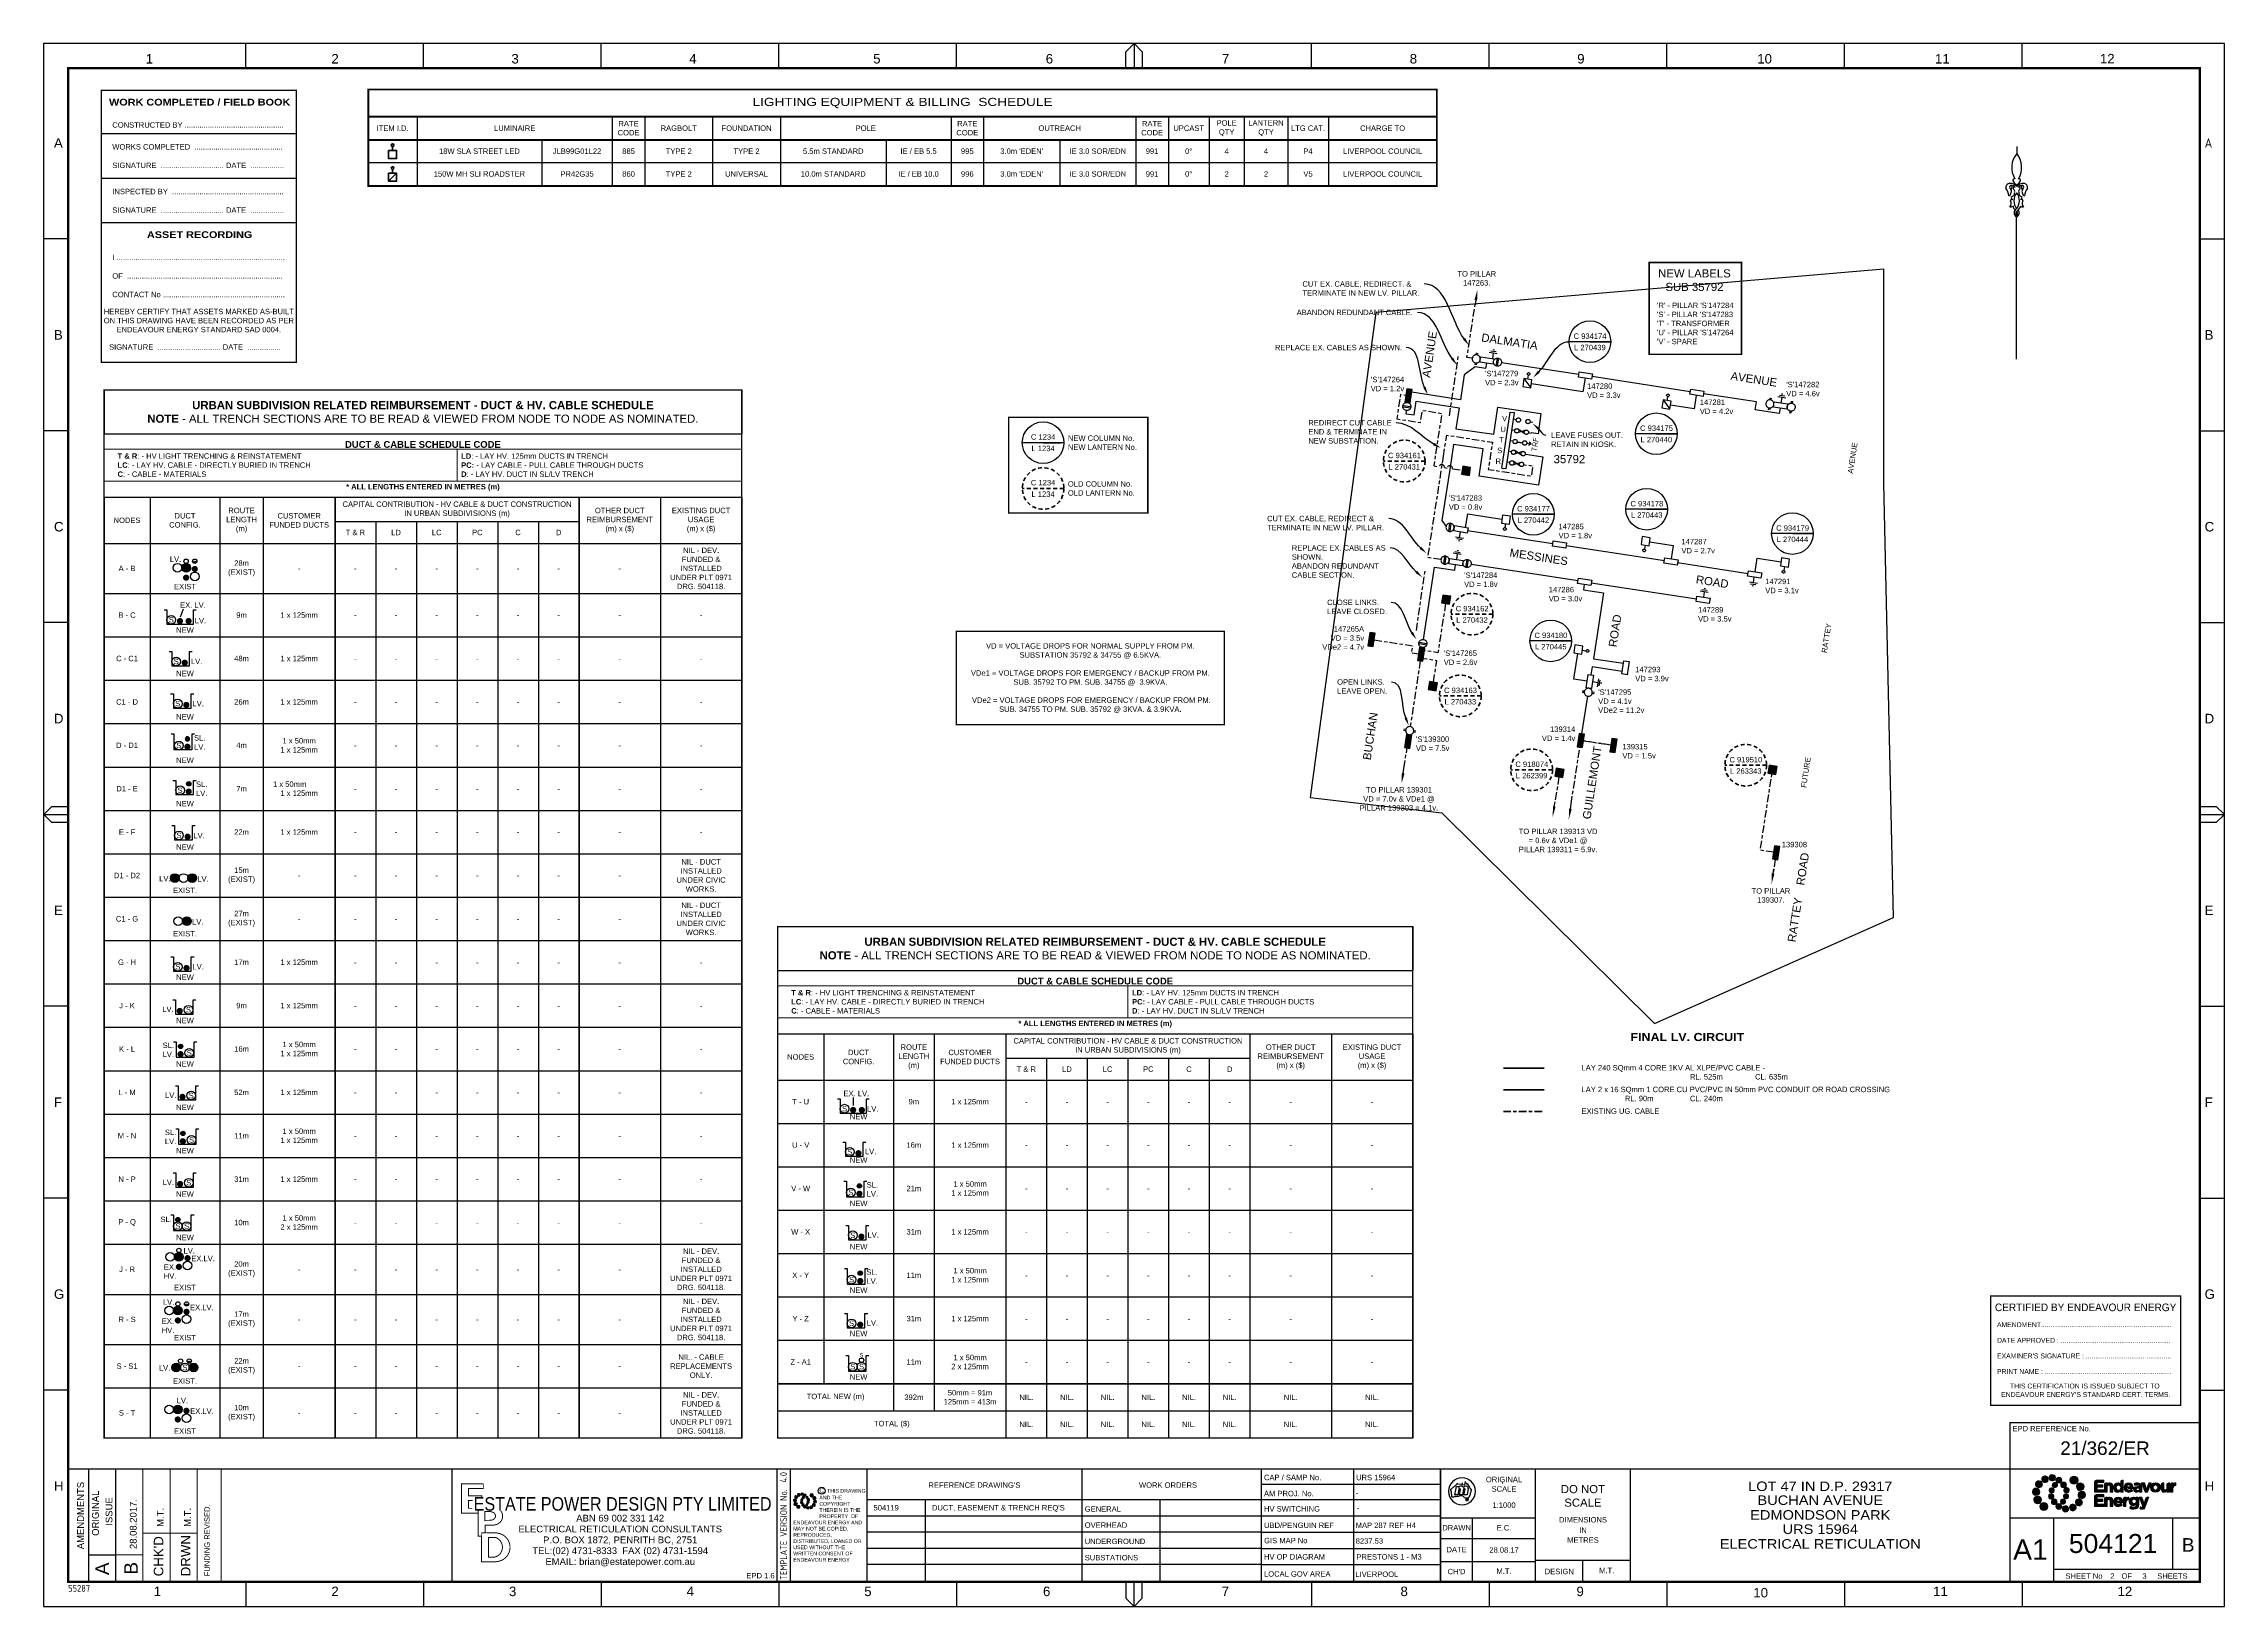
# Paper-space layout 'Retic (2)' of a CAD drawing. Header units: metres. Extents: x 5 to 810, y -4 to 572.
# The model-space entities are those that its viewports show. They can reach past a viewport. Long polylines and large blocks are cut down to what shows.
import ezdxf
from ezdxf import colors
from ezdxf.entities.mleader import LeaderData, LeaderLine
from ezdxf.enums import TextEntityAlignment as Align
from ezdxf.math import Vec2, Vec3

# ---------------------------------------------------------------- set-up
doc = ezdxf.new("R2010")
doc.units = ezdxf.units.M
doc.header["$LTSCALE"] = 0.7
for name, pattern in [('Cable Exist OH', [1, 1, 0]), ('Cable Exist UG', [8.2, 4, -1.2, 1.8, -1.2]), ('Dash', [5, 3, -2])]:
    doc.linetypes.add(name, pattern=pattern)
doc.layers.get('0').update_dxf_attribs({"color": 6})
for name, color, linetype in [('_User Miscellaneous1', 3, 'Continuous'), ('_User Miscellaneous3', 11, 'Continuous'), ('_User Miscellaneous4', 7, 'Continuous'), ('_User Miscellaneous6', 7, 'Continuous'), ('_User Miscellaneous7', 150, 'Continuous'), ('_User Miscellaneous8', 7, 'Continuous'), ('_User Miscellaneous9', 8, 'Continuous'), ('_User_LV_Exist', 7, 'Continuous'), ('Cadastre Roads_SP_EXT', 4, 'Continuous'), ('Cadastre Roads_SP_NEW', 8, 'Continuous'), ('Equip_LV_MOD', 5, 'Continuous'), ('Equip_LV_NEW', 5, 'Continuous'), ('Equip_SP_SL_EXT', 70, 'Continuous'), ('Equip_SP_SL_NEW', 70, 'Continuous'), ('Mains_LV_NEW_R6', 2, 'Continuous'), ('Mains_LV_NEW_T84', 2, 'Continuous'), ('Notes', 7, 'Continuous'), ('Services_SP_NEW_UG', 2, 'Continuous'), ('Sub_LV_EXT', 5, 'Continuous'), ('SupportsUG_SP_EXT', 7, 'Continuous'), ('SupportsUG_SP_LV_EXT', 7, 'Continuous'), ('SupportsUG_SP_LV_NEW', 2, 'Continuous'), ('SupportsUG_SP_LV_SL_EXT', 7, 'Continuous'), ('SupportsUG_SP_LV_SL_NEW', 2, 'Continuous')]:
    doc.layers.add(name, color=color, linetype=linetype)
doc.layers.add('_User Miscellaneous5', color=7, linetype='Continuous', lineweight=35)
doc.layers.add('_User Notes', color=7, linetype='Continuous', plot=False)
doc.layers.add('Viewports', color=8, linetype='Continuous', plot=False)
doc.styles.add('ARIAL', font='arial.ttf', dxfattribs={"height": 2})
doc.styles.add('ARIAL 3.0', font='arial.ttf', dxfattribs={"height": 3})
doc.styles.add('COLUMN_LABEL', font='arial.ttf')
doc.styles.add('iecARIAL', font='arial.ttf', dxfattribs={"height": 2})
doc.styles.add('iecISOCP', font='isocp.shx')
doc.styles.add('IESYMBOL1', font='isocp.shx')
doc.styles.add('POLE_LABEL', font='arial.ttf')
doc.styles.add('SL_LABEL', font='arial.ttf')
doc.styles.get("Standard").update_dxf_attribs({"font": 'arial.ttf'})
doc.styles.add('style1', font='iso3098b.shx')
doc.styles.add('STYLE2', font='')
doc.styles.get('STYLE2').set_extended_font_data('Arial Black')
doc.linetypes.add('Cable New UG', pattern='A,8,-1,["x",style1,S=3.5,R=0,X=0.35,Y=-1],-3.5', length=12.5)
doc.linetypes.add('Cable Z', pattern='A,8,-1,["Z",Standard,S=2.5,R=0,X=0.35,Y=-1.25],-3.5', length=12.5)

# ---------------------------------------------------------------- blocks, each defined once
blk = doc.blocks.new('EE_LOGO_SMALL')
at = {"layer": 'Notes'}
h = blk.add_hatch(color=256, dxfattribs=at)
edge = h.paths.add_edge_path()
edge.add_spline(control_points=[(-8.4, 2), (-9.2, 2), (-9.8, 1.4), (-9.8, 0.7), (-9.9, -0.1), (-9.3, -0.7), (-8.6, -0.8), (-7.8, -0.8), (-7.2, -0.2), (-7.1, 0.5), (-7.1, 1.3), (-7.7, 1.9), (-8.4, 2)], knot_values=[0, 0, 0, 0, 1, 1, 1, 2, 2, 2, 3, 3, 3, 4, 4, 4, 4], degree=3, periodic=0)
h = blk.add_hatch(color=256, dxfattribs=at)
edge = h.paths.add_edge_path()
edge.add_spline(control_points=[(-6.8, 4.5), (-7.4, 4.8), (-8.2, 4.6), (-8.6, 4), (-8.9, 3.4), (-8.7, 2.6), (-8.1, 2.2), (-7.5, 1.9), (-6.7, 2.1), (-6.3, 2.7), (-6, 3.3), (-6.2, 4.1), (-6.8, 4.5)], knot_values=[0, 0, 0, 0, 1, 1, 1, 2, 2, 2, 3, 3, 3, 4, 4, 4, 4], degree=3, periodic=0)
h = blk.add_hatch(color=256, dxfattribs=at)
edge = h.paths.add_edge_path()
edge.add_spline(control_points=[(-4.2, 5.9), (-4.6, 6.5), (-5.3, 6.6), (-5.9, 6.3), (-6.4, 5.9), (-6.6, 5.1), (-6.2, 4.6), (-5.9, 4), (-5.1, 3.8), (-4.6, 4.2), (-4, 4.6), (-3.8, 5.3), (-4.2, 5.9)], knot_values=[0, 0, 0, 0, 1, 1, 1, 2, 2, 2, 3, 3, 3, 4, 4, 4, 4], degree=3, periodic=0)
h = blk.add_hatch(color=256, dxfattribs=at)
edge = h.paths.add_edge_path()
edge.add_spline(control_points=[(-1.3, 5.9), (-1.4, 6.5), (-2, 7), (-2.6, 6.9), (-3.3, 6.9), (-3.7, 6.3), (-3.7, 5.6), (-3.6, 5), (-3, 4.5), (-2.4, 4.6), (-1.7, 4.7), (-1.3, 5.2), (-1.3, 5.9)], knot_values=[0, 0, 0, 0, 1, 1, 1, 2, 2, 2, 3, 3, 3, 4, 4, 4, 4], degree=3, periodic=0)
h = blk.add_hatch(color=256, dxfattribs=at)
edge = h.paths.add_edge_path()
edge.add_spline(control_points=[(-2.5, 2.1), (-3, 2.2), (-3.5, 1.9), (-3.6, 1.3), (-3.7, 0.8), (-3.4, 0.3), (-2.9, 0.2), (-2.4, 0.1), (-1.9, 0.4), (-1.8, 0.9), (-1.7, 1.5), (-2, 2), (-2.5, 2.1)], knot_values=[0, 0, 0, 0, 1, 1, 1, 2, 2, 2, 3, 3, 3, 4, 4, 4, 4], degree=3, periodic=0)
h = blk.add_hatch(color=256, dxfattribs=at)
edge = h.paths.add_edge_path()
edge.add_spline(control_points=[(1, 4.9), (1, 4.3), (0.5, 3.8), (-0.1, 3.8), (-0.7, 3.8), (-1.2, 4.3), (-1.2, 4.9), (-1.2, 5.5), (-0.7, 6), (-0.1, 6), (0.5, 6), (1, 5.5), (1, 4.9)], knot_values=[0, 0, 0, 0, 1, 1, 1, 2, 2, 2, 3, 3, 3, 4, 4, 4, 4], degree=3, periodic=0)
edge = h.paths.add_edge_path()
edge.add_spline(control_points=[(-1.4, 4), (-1.9, 4.1), (-2.4, 3.8), (-2.5, 3.3), (-2.6, 2.7), (-2.3, 2.2), (-1.8, 2.1), (-1.3, 2), (-0.7, 2.3), (-0.6, 2.9), (-0.5, 3.4), (-0.9, 3.9), (-1.4, 4)], knot_values=[0, 0, 0, 0, 1, 1, 1, 2, 2, 2, 3, 3, 3, 4, 4, 4, 4], degree=3, periodic=0)
h = blk.add_hatch(color=256, dxfattribs=at)
edge = h.paths.add_edge_path()
edge.add_spline(control_points=[(2.3, 2.4), (2.8, 2.8), (2.8, 3.4), (2.4, 3.9), (2, 4.3), (1.4, 4.3), (0.9, 3.9), (0.5, 3.6), (0.5, 2.9), (0.9, 2.5), (1.2, 2), (1.9, 2), (2.3, 2.4)], knot_values=[0, 0, 0, 0, 1, 1, 1, 2, 2, 2, 3, 3, 3, 4, 4, 4, 4], degree=3, periodic=0)
edge = h.paths.add_edge_path()
edge.add_spline(control_points=[(1, 4.9), (1, 4.3), (0.5, 3.8), (-0.1, 3.8), (-0.7, 3.8), (-1.2, 4.3), (-1.2, 4.9), (-1.2, 5.5), (-0.7, 6), (-0.1, 6), (0.5, 6), (1, 5.5), (1, 4.9)], knot_values=[0, 0, 0, 0, 1, 1, 1, 2, 2, 2, 3, 3, 3, 4, 4, 4, 4], degree=3, periodic=0)
h = blk.add_hatch(color=256, dxfattribs=at)
edge = h.paths.add_edge_path()
edge.add_spline(control_points=[(1, 4.9), (1, 4.3), (0.5, 3.8), (-0.1, 3.8), (-0.7, 3.8), (-1.2, 4.3), (-1.2, 4.9), (-1.2, 5.5), (-0.7, 6), (-0.1, 6), (0.5, 6), (1, 5.5), (1, 4.9)], knot_values=[0, 0, 0, 0, 1, 1, 1, 2, 2, 2, 3, 3, 3, 4, 4, 4, 4], degree=3, periodic=0)
edge = h.paths.add_edge_path(flags=16)
edge.add_spline(control_points=[(1, 4.9), (1, 4.3), (0.5, 3.8), (-0.1, 3.8), (-0.7, 3.8), (-1.2, 4.3), (-1.2, 4.9), (-1.2, 5.5), (-0.7, 6), (-0.1, 6), (0.5, 6), (1, 5.5), (1, 4.9)], knot_values=[0, 0, 0, 0, 1, 1, 1, 2, 2, 2, 3, 3, 3, 4, 4, 4, 4], degree=3, periodic=0)
h = blk.add_hatch(color=256, dxfattribs=at)
edge = h.paths.add_edge_path()
edge.add_spline(control_points=[(3, 0.2), (3.5, 0.3), (3.8, 0.9), (3.7, 1.4), (3.6, 1.9), (3, 2.3), (2.5, 2.1), (1.9, 2), (1.6, 1.4), (1.8, 0.9), (1.9, 0.4), (2.5, 0.1), (3, 0.2)], knot_values=[0, 0, 0, 0, 1, 1, 1, 2, 2, 2, 3, 3, 3, 4, 4, 4, 4], degree=3, periodic=0)
h = blk.add_hatch(color=256, dxfattribs=at)
edge = h.paths.add_edge_path()
edge.add_spline(control_points=[(7, 4.9), (7, 4), (6.3, 3.4), (5.5, 3.4), (4.6, 3.4), (4, 4), (4, 4.9), (4, 5.7), (4.6, 6.4), (5.5, 6.4), (6.3, 6.4), (7, 5.7), (7, 4.9)], knot_values=[0, 0, 0, 0, 1, 1, 1, 2, 2, 2, 3, 3, 3, 4, 4, 4, 4], degree=3, periodic=0)
h = blk.add_hatch(color=256, dxfattribs=at)
edge = h.paths.add_edge_path()
edge.add_spline(control_points=[(8.4, 1.1), (9.1, 1.5), (9.4, 2.3), (9.1, 3), (8.8, 3.7), (7.9, 4.1), (7.2, 3.8), (6.5, 3.4), (6.2, 2.6), (6.5, 1.9), (6.8, 1.2), (7.7, 0.8), (8.4, 1.1)], knot_values=[0, 0, 0, 0, 1, 1, 1, 2, 2, 2, 3, 3, 3, 4, 4, 4, 4], degree=3, periodic=0)
h = blk.add_hatch(color=256, dxfattribs=at)
edge = h.paths.add_edge_path()
edge.add_spline(control_points=[(8.3, -1.9), (9, -1.9), (9.7, -1.4), (9.7, -0.6), (9.7, 0.1), (9.2, 0.8), (8.4, 0.8), (7.7, 0.8), (7, 0.3), (7, -0.5), (6.9, -1.2), (7.5, -1.9), (8.3, -1.9)], knot_values=[0, 0, 0, 0, 1, 1, 1, 2, 2, 2, 3, 3, 3, 4, 4, 4, 4], degree=3, periodic=0)
h = blk.add_hatch(color=256, dxfattribs=at)
edge = h.paths.add_edge_path()
edge.add_spline(control_points=[(-8.5, -1.1), (-9.2, -1.4), (-9.6, -2.3), (-9.3, -3), (-8.9, -3.7), (-8.1, -4), (-7.4, -3.7), (-6.7, -3.4), (-6.3, -2.5), (-6.6, -1.8), (-7, -1.1), (-7.8, -0.8), (-8.5, -1.1)], knot_values=[0, 0, 0, 0, 1, 1, 1, 2, 2, 2, 3, 3, 3, 4, 4, 4, 4], degree=3, periodic=0)
h = blk.add_hatch(color=256, dxfattribs=at)
edge = h.paths.add_edge_path()
edge.add_spline(control_points=[(-7.1, -4.8), (-7.1, -4), (-6.5, -3.3), (-5.6, -3.3), (-4.8, -3.3), (-4.1, -4), (-4.1, -4.8), (-4.1, -5.7), (-4.8, -6.3), (-5.6, -6.3), (-6.5, -6.3), (-7.1, -5.7), (-7.1, -4.8)], knot_values=[0, 0, 0, 0, 1, 1, 1, 2, 2, 2, 3, 3, 3, 4, 4, 4, 4], degree=3, periodic=0)
h = blk.add_hatch(color=256, dxfattribs=at)
edge = h.paths.add_edge_path()
edge.add_spline(control_points=[(-3.1, -0.2), (-3.7, -0.3), (-4, -0.8), (-3.8, -1.4), (-3.7, -1.9), (-3.2, -2.2), (-2.6, -2.1), (-2.1, -1.9), (-1.8, -1.4), (-1.9, -0.9), (-2.1, -0.3), (-2.6, 0), (-3.1, -0.2)], knot_values=[0, 0, 0, 0, 1, 1, 1, 2, 2, 2, 3, 3, 3, 4, 4, 4, 4], degree=3, periodic=0)
h = blk.add_hatch(color=256, dxfattribs=at)
edge = h.paths.add_edge_path()
edge.add_spline(control_points=[(-2.5, -2.3), (-2.9, -2.7), (-3, -3.4), (-2.6, -3.8), (-2.2, -4.2), (-1.5, -4.3), (-1.1, -3.9), (-0.7, -3.5), (-0.6, -2.8), (-1, -2.4), (-1.4, -2), (-2, -1.9), (-2.5, -2.3)], knot_values=[0, 0, 0, 0, 1, 1, 1, 2, 2, 2, 3, 3, 3, 4, 4, 4, 4], degree=3, periodic=0)
h = blk.add_hatch(color=256, dxfattribs=at)
edge = h.paths.add_edge_path()
edge.add_spline(control_points=[(-1.2, -4.8), (-1.2, -4.2), (-0.7, -3.7), (-0.1, -3.7), (0.5, -3.7), (1, -4.2), (1, -4.8), (1, -5.4), (0.5, -5.9), (-0.1, -5.9), (-0.7, -5.9), (-1.2, -5.4), (-1.2, -4.8)], knot_values=[0, 0, 0, 0, 1, 1, 1, 2, 2, 2, 3, 3, 3, 4, 4, 4, 4], degree=3, periodic=0)
h = blk.add_hatch(color=256, dxfattribs=at)
edge = h.paths.add_edge_path()
edge.add_spline(control_points=[(1.2, -3.9), (1.7, -4.1), (2.2, -3.7), (2.3, -3.2), (2.5, -2.7), (2.1, -2.2), (1.6, -2.1), (1.1, -2), (0.6, -2.3), (0.5, -2.8), (0.4, -3.3), (0.7, -3.8), (1.2, -3.9)], knot_values=[0, 0, 0, 0, 1, 1, 1, 2, 2, 2, 3, 3, 3, 4, 4, 4, 4], degree=3, periodic=0)
h = blk.add_hatch(color=256, dxfattribs=at)
edge = h.paths.add_edge_path()
edge.add_spline(control_points=[(1.2, -5.8), (1.3, -6.5), (1.8, -6.9), (2.5, -6.9), (3.1, -6.8), (3.6, -6.2), (3.5, -5.6), (3.4, -5), (2.9, -4.5), (2.2, -4.6), (1.6, -4.6), (1.1, -5.2), (1.2, -5.8)], knot_values=[0, 0, 0, 0, 1, 1, 1, 2, 2, 2, 3, 3, 3, 4, 4, 4, 4], degree=3, periodic=0)
h = blk.add_hatch(color=256, dxfattribs=at)
edge = h.paths.add_edge_path()
edge.add_spline(control_points=[(2.4, -2), (2.9, -2.1), (3.4, -1.8), (3.5, -1.3), (3.6, -0.8), (3.3, -0.3), (2.8, -0.2), (2.2, -0.1), (1.7, -0.4), (1.6, -0.9), (1.5, -1.4), (1.8, -1.9), (2.4, -2)], knot_values=[0, 0, 0, 0, 1, 1, 1, 2, 2, 2, 3, 3, 3, 4, 4, 4, 4], degree=3, periodic=0)
h = blk.add_hatch(color=256, dxfattribs=at)
edge = h.paths.add_edge_path()
edge.add_spline(control_points=[(4, -5.8), (4.4, -6.4), (5.2, -6.6), (5.7, -6.2), (6.3, -5.8), (6.5, -5.1), (6.1, -4.5), (5.7, -4), (5, -3.8), (4.4, -4.2), (3.8, -4.5), (3.7, -5.3), (4, -5.8)], knot_values=[0, 0, 0, 0, 1, 1, 1, 2, 2, 2, 3, 3, 3, 4, 4, 4, 4], degree=3, periodic=0)
h = blk.add_hatch(color=256, dxfattribs=at)
edge = h.paths.add_edge_path()
edge.add_spline(control_points=[(6.7, -4.4), (7.3, -4.8), (8.1, -4.6), (8.4, -4), (8.8, -3.3), (8.6, -2.6), (8, -2.2), (7.3, -1.8), (6.6, -2.1), (6.2, -2.7), (5.8, -3.3), (6, -4.1), (6.7, -4.4)], knot_values=[0, 0, 0, 0, 1, 1, 1, 2, 2, 2, 3, 3, 3, 4, 4, 4, 4], degree=3, periodic=0)
at = {"layer": 'Notes', "lineweight": 0}
for points in [[(1.8, 2.1), (1.8, 2.1)], [(-2, -2.1), (-2, -2.1)]]:
    blk.add_lwpolyline(points, dxfattribs=at)
for points in [[(-8.4, 2), (-9.2, 2), (-9.8, 1.4), (-9.8, 0.7), (-9.9, -0.1), (-9.3, -0.7), (-8.6, -0.8), (-7.8, -0.8), (-7.2, -0.2), (-7.1, 0.5), (-7.1, 1.3), (-7.7, 1.9), (-8.4, 2)], [(-6.8, 4.5), (-7.4, 4.8), (-8.2, 4.6), (-8.6, 4), (-8.9, 3.4), (-8.7, 2.6), (-8.1, 2.2), (-7.5, 1.9), (-6.7, 2.1), (-6.3, 2.7), (-6, 3.3), (-6.2, 4.1), (-6.8, 4.5)], [(-4.2, 5.9), (-4.6, 6.5), (-5.3, 6.6), (-5.9, 6.3), (-6.4, 5.9), (-6.6, 5.1), (-6.2, 4.6), (-5.9, 4), (-5.1, 3.8), (-4.6, 4.2), (-4, 4.6), (-3.8, 5.3), (-4.2, 5.9)], [(-1.3, 5.9), (-1.4, 6.5), (-2, 7), (-2.6, 6.9), (-3.3, 6.9), (-3.7, 6.3), (-3.7, 5.6), (-3.6, 5), (-3, 4.5), (-2.4, 4.6), (-1.7, 4.7), (-1.3, 5.2), (-1.3, 5.9)], [(-2.5, 2.1), (-3, 2.2), (-3.5, 1.9), (-3.6, 1.3), (-3.7, 0.8), (-3.4, 0.3), (-2.9, 0.2), (-2.4, 0.1), (-1.9, 0.4), (-1.8, 0.9), (-1.7, 1.5), (-2, 2), (-2.5, 2.1)], [(-1.4, 4), (-1.9, 4.1), (-2.4, 3.8), (-2.5, 3.3), (-2.6, 2.7), (-2.3, 2.2), (-1.8, 2.1), (-1.3, 2), (-0.7, 2.3), (-0.6, 2.9), (-0.5, 3.4), (-0.9, 3.9), (-1.4, 4)], [(1, 4.9), (1, 4.3), (0.5, 3.8), (-0.1, 3.8), (-0.7, 3.8), (-1.2, 4.3), (-1.2, 4.9), (-1.2, 5.5), (-0.7, 6), (-0.1, 6), (0.5, 6), (1, 5.5), (1, 4.9)], [(1, 4.9), (1, 4.3), (0.5, 3.8), (-0.1, 3.8), (-0.7, 3.8), (-1.2, 4.3), (-1.2, 4.9), (-1.2, 5.5), (-0.7, 6), (-0.1, 6), (0.5, 6), (1, 5.5), (1, 4.9)], [(2.3, 2.4), (2.8, 2.8), (2.8, 3.4), (2.4, 3.9), (2, 4.3), (1.4, 4.3), (0.9, 3.9), (0.5, 3.6), (0.5, 2.9), (0.9, 2.5), (1.2, 2), (1.9, 2), (2.3, 2.4)], [(3, 0.2), (3.5, 0.3), (3.8, 0.9), (3.7, 1.4), (3.6, 1.9), (3, 2.3), (2.5, 2.1), (1.9, 2), (1.6, 1.4), (1.8, 0.9), (1.9, 0.4), (2.5, 0.1), (3, 0.2)], [(7, 4.9), (7, 4), (6.3, 3.4), (5.5, 3.4), (4.6, 3.4), (4, 4), (4, 4.9), (4, 5.7), (4.6, 6.4), (5.5, 6.4), (6.3, 6.4), (7, 5.7), (7, 4.9)], [(8.4, 1.1), (9.1, 1.5), (9.4, 2.3), (9.1, 3), (8.8, 3.7), (7.9, 4.1), (7.2, 3.8), (6.5, 3.4), (6.2, 2.6), (6.5, 1.9), (6.8, 1.2), (7.7, 0.8), (8.4, 1.1)], [(8.3, -1.9), (9, -1.9), (9.7, -1.4), (9.7, -0.6), (9.7, 0.1), (9.2, 0.8), (8.4, 0.8), (7.7, 0.8), (7, 0.3), (7, -0.5), (6.9, -1.2), (7.5, -1.9), (8.3, -1.9)], [(-8.5, -1.1), (-9.2, -1.4), (-9.6, -2.3), (-9.3, -3), (-8.9, -3.7), (-8.1, -4), (-7.4, -3.7), (-6.7, -3.4), (-6.3, -2.5), (-6.6, -1.8), (-7, -1.1), (-7.8, -0.8), (-8.5, -1.1)], [(-7.1, -4.8), (-7.1, -4), (-6.5, -3.3), (-5.6, -3.3), (-4.8, -3.3), (-4.1, -4), (-4.1, -4.8), (-4.1, -5.7), (-4.8, -6.3), (-5.6, -6.3), (-6.5, -6.3), (-7.1, -5.7), (-7.1, -4.8)], [(-3.1, -0.2), (-3.7, -0.3), (-4, -0.8), (-3.8, -1.4), (-3.7, -1.9), (-3.2, -2.2), (-2.6, -2.1), (-2.1, -1.9), (-1.8, -1.4), (-1.9, -0.9), (-2.1, -0.3), (-2.6, 0), (-3.1, -0.2)], [(-2.5, -2.3), (-2.9, -2.7), (-3, -3.4), (-2.6, -3.8), (-2.2, -4.2), (-1.5, -4.3), (-1.1, -3.9), (-0.7, -3.5), (-0.6, -2.8), (-1, -2.4), (-1.4, -2), (-2, -1.9), (-2.5, -2.3)], [(-1.2, -4.8), (-1.2, -4.2), (-0.7, -3.7), (-0.1, -3.7), (0.5, -3.7), (1, -4.2), (1, -4.8), (1, -5.4), (0.5, -5.9), (-0.1, -5.9), (-0.7, -5.9), (-1.2, -5.4), (-1.2, -4.8)], [(1.2, -3.9), (1.7, -4.1), (2.2, -3.7), (2.3, -3.2), (2.5, -2.7), (2.1, -2.2), (1.6, -2.1), (1.1, -2), (0.6, -2.3), (0.5, -2.8), (0.4, -3.3), (0.7, -3.8), (1.2, -3.9)], [(1.2, -5.8), (1.3, -6.5), (1.8, -6.9), (2.5, -6.9), (3.1, -6.8), (3.6, -6.2), (3.5, -5.6), (3.4, -5), (2.9, -4.5), (2.2, -4.6), (1.6, -4.6), (1.1, -5.2), (1.2, -5.8)], [(2.4, -2), (2.9, -2.1), (3.4, -1.8), (3.5, -1.3), (3.6, -0.8), (3.3, -0.3), (2.8, -0.2), (2.2, -0.1), (1.7, -0.4), (1.6, -0.9), (1.5, -1.4), (1.8, -1.9), (2.4, -2)], [(4, -5.8), (4.4, -6.4), (5.2, -6.6), (5.7, -6.2), (6.3, -5.8), (6.5, -5.1), (6.1, -4.5), (5.7, -4), (5, -3.8), (4.4, -4.2), (3.8, -4.5), (3.7, -5.3), (4, -5.8)], [(6.7, -4.4), (7.3, -4.8), (8.1, -4.6), (8.4, -4), (8.8, -3.3), (8.6, -2.6), (8, -2.2), (7.3, -1.8), (6.6, -2.1), (6.2, -2.7), (5.8, -3.3), (6, -4.1), (6.7, -4.4)]]:
    blk.add_open_spline(points, degree=3, knots=[0, 0, 0, 0, 1, 1, 1, 2, 2, 2, 3, 3, 3, 4, 4, 4, 4], dxfattribs=at)
blk = doc.blocks.new('EE_COPYRIGHT_A1')
at = {"layer": 'Notes'}
blk.add_circle((9.53, -0.82), 1.15, dxfattribs=at)
at = {"xscale": 0.4, "yscale": 0.4, "zscale": 0.4}
blk.add_blockref('EE_LOGO_SMALL', (3.96, -4.29), dxfattribs=at)
at = {"layer": 'Notes', "insert": (0, 0), "char_height": 1.25, "width": 24.1208, "attachment_point": 1, "style": 'ARIAL'}
blk.add_mtext('\\pt8.75;               ^I{\\H1.2x;C } THIS DRAWING\\P\\pi-8.75,l8.75,t8.75,20;       ^IAND THE ^I\\P\\pi0,t8.75;COPYRIGHT\\P\\pi-8.75,t1.25,8.75;^I^ITHEREIN IS THE PROPERTY  OF \\P\\pi0,l0,t1.25;ENDEAVOUR ENERGY AND MAY NOT BE COPIED, REPRODUCED, DISTRIBUTED, LOANED OR USED WITHOUT THE WRITTEN CONSENT OF ENDEAVOUR ENERGY', dxfattribs=at)
blk = doc.blocks.new('A1_FRAME_TITLE')
at = {"layer": '_User Miscellaneous1'}
h = blk.add_hatch(color=256, dxfattribs=at)
edge = h.paths.add_edge_path()
edge.add_spline(control_points=[(749.39, 41.77), (748.64, 41.81), (748, 41.24), (747.96, 40.49), (747.92, 39.74), (748.49, 39.1), (749.24, 39.06), (749.98, 39.02), (750.62, 39.59), (750.67, 40.34), (750.71, 41.08), (750.14, 41.72), (749.39, 41.77)], knot_values=[0, 0, 0, 0, 1, 1, 1, 2, 2, 2, 3, 3, 3, 4, 4, 4, 4], degree=3, periodic=0)
h = blk.add_hatch(color=256, dxfattribs=at)
edge = h.paths.add_edge_path()
edge.add_spline(control_points=[(751, 44.28), (750.38, 44.64), (749.59, 44.43), (749.24, 43.82), (748.88, 43.2), (749.09, 42.42), (749.7, 42.06), (750.31, 41.7), (751.1, 41.91), (751.46, 42.52), (751.82, 43.14), (751.61, 43.93), (751, 44.28)], knot_values=[0, 0, 0, 0, 1, 1, 1, 2, 2, 2, 3, 3, 3, 4, 4, 4, 4], degree=3, periodic=0)
h = blk.add_hatch(color=256, dxfattribs=at)
edge = h.paths.add_edge_path()
edge.add_spline(control_points=[(753.61, 45.7), (753.25, 46.27), (752.49, 46.44), (751.92, 46.07), (751.35, 45.7), (751.19, 44.95), (751.55, 44.38), (751.92, 43.81), (752.68, 43.65), (753.24, 44.01), (753.81, 44.38), (753.98, 45.14), (753.61, 45.7)], knot_values=[0, 0, 0, 0, 1, 1, 1, 2, 2, 2, 3, 3, 3, 4, 4, 4, 4], degree=3, periodic=0)
h = blk.add_hatch(color=256, dxfattribs=at)
edge = h.paths.add_edge_path()
edge.add_spline(control_points=[(755.3, 41.89), (754.79, 42), (754.28, 41.67), (754.17, 41.16), (754.06, 40.65), (754.39, 40.15), (754.9, 40.04), (755.41, 39.92), (755.91, 40.25), (756.02, 40.76), (756.13, 41.27), (755.81, 41.78), (755.3, 41.89)], knot_values=[0, 0, 0, 0, 1, 1, 1, 2, 2, 2, 3, 3, 3, 4, 4, 4, 4], degree=3, periodic=0)
h = blk.add_hatch(color=256, dxfattribs=at)
edge = h.paths.add_edge_path()
edge.add_spline(control_points=[(756.45, 45.69), (756.39, 46.33), (755.82, 46.8), (755.18, 46.73), (754.54, 46.67), (754.08, 46.1), (754.14, 45.46), (754.21, 44.82), (754.78, 44.36), (755.41, 44.42), (756.06, 44.49), (756.52, 45.05), (756.45, 45.69)], knot_values=[0, 0, 0, 0, 1, 1, 1, 2, 2, 2, 3, 3, 3, 4, 4, 4, 4], degree=3, periodic=0)
h = blk.add_hatch(color=256, dxfattribs=at)
edge = h.paths.add_edge_path()
edge.add_spline(control_points=[(758.81, 44.69), (758.81, 44.09), (758.33, 43.6), (757.73, 43.6), (757.13, 43.6), (756.64, 44.09), (756.64, 44.69), (756.64, 45.29), (757.13, 45.78), (757.73, 45.78), (758.33, 45.78), (758.81, 45.29), (758.81, 44.69)], knot_values=[0, 0, 0, 0, 1, 1, 1, 2, 2, 2, 3, 3, 3, 4, 4, 4, 4], degree=3, periodic=0)
edge = h.paths.add_edge_path()
edge.add_spline(control_points=[(756.44, 43.8), (755.93, 43.91), (755.42, 43.58), (755.31, 43.07), (755.2, 42.56), (755.53, 42.06), (756.04, 41.95), (756.55, 41.84), (757.05, 42.16), (757.16, 42.67), (757.27, 43.18), (756.95, 43.69), (756.44, 43.8)], knot_values=[0, 0, 0, 0, 1, 1, 1, 2, 2, 2, 3, 3, 3, 4, 4, 4, 4], degree=3, periodic=0)
h = blk.add_hatch(color=256, dxfattribs=at)
edge = h.paths.add_edge_path()
edge.add_spline(control_points=[(760.14, 42.19), (760.57, 42.58), (760.61, 43.24), (760.22, 43.67), (759.83, 44.1), (759.17, 44.14), (758.74, 43.75), (758.31, 43.37), (758.27, 42.7), (758.66, 42.27), (759.04, 41.84), (759.7, 41.8), (760.14, 42.19)], knot_values=[0, 0, 0, 0, 1, 1, 1, 2, 2, 2, 3, 3, 3, 4, 4, 4, 4], degree=3, periodic=0)
edge = h.paths.add_edge_path()
edge.add_spline(control_points=[(758.81, 44.69), (758.81, 44.09), (758.33, 43.6), (757.73, 43.6), (757.13, 43.6), (756.64, 44.09), (756.64, 44.69), (756.64, 45.29), (757.13, 45.78), (757.73, 45.78), (758.33, 45.78), (758.81, 45.29), (758.81, 44.69)], knot_values=[0, 0, 0, 0, 1, 1, 1, 2, 2, 2, 3, 3, 3, 4, 4, 4, 4], degree=3, periodic=0)
h = blk.add_hatch(color=256, dxfattribs=at)
edge = h.paths.add_edge_path()
edge.add_spline(control_points=[(758.81, 44.69), (758.82, 44.09), (758.33, 43.6), (757.73, 43.6), (757.13, 43.6), (756.64, 44.09), (756.64, 44.69), (756.64, 45.29), (757.13, 45.78), (757.73, 45.78), (758.33, 45.78), (758.82, 45.29), (758.81, 44.69)], knot_values=[0, 0, 0, 0, 1, 1, 1, 2, 2, 2, 3, 3, 3, 4, 4, 4, 4], degree=3, periodic=0)
edge = h.paths.add_edge_path(flags=16)
edge.add_spline(control_points=[(758.81, 44.69), (758.81, 44.09), (758.33, 43.6), (757.73, 43.6), (757.13, 43.6), (756.64, 44.09), (756.64, 44.69), (756.64, 45.29), (757.13, 45.78), (757.73, 45.78), (758.33, 45.78), (758.81, 45.29), (758.81, 44.69)], knot_values=[0, 0, 0, 0, 1, 1, 1, 2, 2, 2, 3, 3, 3, 4, 4, 4, 4], degree=3, periodic=0)
h = blk.add_hatch(color=256, dxfattribs=at)
edge = h.paths.add_edge_path()
edge.add_spline(control_points=[(760.79, 40.01), (761.32, 40.15), (761.63, 40.69), (761.5, 41.22), (761.36, 41.76), (760.81, 42.07), (760.28, 41.93), (759.75, 41.79), (759.43, 41.25), (759.57, 40.72), (759.71, 40.19), (760.25, 39.87), (760.79, 40.01)], knot_values=[0, 0, 0, 0, 1, 1, 1, 2, 2, 2, 3, 3, 3, 4, 4, 4, 4], degree=3, periodic=0)
h = blk.add_hatch(color=256, dxfattribs=at)
edge = h.paths.add_edge_path()
edge.add_spline(control_points=[(764.79, 44.69), (764.79, 43.86), (764.12, 43.18), (763.28, 43.18), (762.45, 43.18), (761.77, 43.86), (761.77, 44.69), (761.77, 45.52), (762.45, 46.2), (763.28, 46.2), (764.12, 46.2), (764.79, 45.52), (764.79, 44.69)], knot_values=[0, 0, 0, 0, 1, 1, 1, 2, 2, 2, 3, 3, 3, 4, 4, 4, 4], degree=3, periodic=0)
h = blk.add_hatch(color=256, dxfattribs=at)
edge = h.paths.add_edge_path()
edge.add_spline(control_points=[(766.18, 40.96), (766.9, 41.27), (767.23, 42.12), (766.91, 42.84), (766.59, 43.56), (765.75, 43.88), (765.03, 43.57), (764.31, 43.25), (763.98, 42.41), (764.3, 41.69), (764.61, 40.97), (765.46, 40.64), (766.18, 40.96)], knot_values=[0, 0, 0, 0, 1, 1, 1, 2, 2, 2, 3, 3, 3, 4, 4, 4, 4], degree=3, periodic=0)
h = blk.add_hatch(color=256, dxfattribs=at)
edge = h.paths.add_edge_path()
edge.add_spline(control_points=[(766.07, 37.91), (766.81, 37.87), (767.45, 38.44), (767.5, 39.18), (767.54, 39.93), (766.97, 40.57), (766.22, 40.61), (765.47, 40.66), (764.83, 40.08), (764.79, 39.34), (764.75, 38.59), (765.32, 37.95), (766.07, 37.91)], knot_values=[0, 0, 0, 0, 1, 1, 1, 2, 2, 2, 3, 3, 3, 4, 4, 4, 4], degree=3, periodic=0)
h = blk.add_hatch(color=256, dxfattribs=at)
edge = h.paths.add_edge_path()
edge.add_spline(control_points=[(770.88, 40.27), (770.88, 40.27), (770.88, 44.08), (770.88, 44.13), (770.87, 44.17), (770.88, 44.69), (771.43, 44.69), (771.99, 44.69), (774.24, 44.69), (774.24, 44.69), (774.24, 44.69), (774.24, 43.82), (774.24, 43.82), (774.24, 43.82), (771.84, 43.82), (771.84, 43.82), (771.84, 43.82), (771.84, 42.93), (771.84, 42.93), (771.84, 42.93), (773.93, 42.93), (773.93, 42.93), (773.93, 42.93), (773.93, 42.06), (773.93, 42.06), (773.93, 42.06), (771.84, 42.06), (771.84, 42.06), (771.84, 42.06), (771.84, 41.13), (771.84, 41.13), (771.84, 41.13), (774.24, 41.13), (774.24, 41.13), (774.24, 41.13), (774.24, 40.27), (774.24, 40.27), (774.24, 40.27), (770.88, 40.27), (770.88, 40.27)], knot_values=[0, 0, 0, 0, 1, 1, 1, 2, 2, 2, 3, 3, 3, 4, 4, 4, 5, 5, 5, 6, 6, 6, 7, 7, 7, 8, 8, 8, 9, 9, 9, 10, 10, 10, 11, 11, 11, 12, 12, 12, 13, 13, 13, 13], degree=3, periodic=0)
h = blk.add_hatch(color=256, dxfattribs=at)
edge = h.paths.add_edge_path()
edge.add_spline(control_points=[(776.67, 40.27), (776.67, 40.27), (776.67, 42.16), (776.67, 42.16), (776.67, 42.61), (776.46, 42.85), (776.09, 42.85), (775.72, 42.85), (775.49, 42.61), (775.49, 42.16), (775.49, 42.16), (775.49, 40.27), (775.49, 40.27), (775.49, 40.27), (774.53, 40.27), (774.53, 40.27), (774.53, 40.27), (774.53, 43.04), (774.53, 43.1), (774.53, 43.16), (774.53, 43.65), (775.09, 43.65), (775.49, 43.65), (775.49, 43.65), (775.49, 43.65), (775.49, 43.65), (775.49, 43.17), (775.49, 43.17), (775.71, 43.46), (776, 43.72), (776.48, 43.72), (777.21, 43.72), (777.63, 43.24), (777.63, 42.46), (777.63, 42.46), (777.63, 40.27), (777.63, 40.27), (777.63, 40.27), (776.67, 40.27), (776.67, 40.27)], knot_values=[0, 0, 0, 0, 1, 1, 1, 2, 2, 2, 3, 3, 3, 4, 4, 4, 5, 5, 5, 6, 6, 6, 7, 7, 7, 8, 8, 8, 9, 9, 9, 10, 10, 10, 11, 11, 11, 12, 12, 12, 13, 13, 13, 13], degree=3, periodic=0)
h = blk.add_hatch(color=256, dxfattribs=at)
edge = h.paths.add_edge_path(flags=16)
edge.add_spline(control_points=[(780.53, 41.96), (780.53, 42.52), (780.15, 42.9), (779.71, 42.9), (779.26, 42.9), (778.88, 42.53), (778.88, 41.96), (778.88, 41.96), (778.88, 41.95), (778.88, 41.95), (778.88, 41.39), (779.26, 41.01), (779.71, 41.01), (780.15, 41.01), (780.53, 41.39), (780.53, 41.95), (780.53, 41.95), (780.53, 41.96), (780.53, 41.96)], knot_values=[0, 0, 0, 0, 1, 1, 1, 2, 2, 2, 3, 3, 3, 4, 4, 4, 5, 5, 5, 6, 6, 6, 6], degree=3, periodic=0)
edge = h.paths.add_edge_path()
edge.add_spline(control_points=[(780.51, 40.27), (780.51, 40.27), (780.51, 40.75), (780.51, 40.75), (780.28, 40.43), (779.96, 40.2), (779.46, 40.2), (778.67, 40.2), (777.92, 40.82), (777.92, 41.95), (777.92, 41.95), (777.92, 41.96), (777.92, 41.96), (777.92, 43.09), (778.66, 43.71), (779.46, 43.71), (779.97, 43.71), (780.29, 43.48), (780.51, 43.2), (780.51, 43.2), (780.51, 44.09), (780.51, 44.13), (780.51, 44.17), (780.52, 44.69), (781.07, 44.69), (781.46, 44.69), (781.47, 44.69), (781.47, 44.69), (781.47, 44.69), (781.47, 40.27), (781.47, 40.27), (781.47, 40.27), (780.51, 40.27), (780.51, 40.27)], knot_values=[0, 0, 0, 0, 1, 1, 1, 2, 2, 2, 3, 3, 3, 4, 4, 4, 5, 5, 5, 6, 6, 6, 7, 7, 7, 8, 8, 8, 9, 9, 9, 10, 10, 10, 11, 11, 11, 11], degree=3, periodic=0)
h = blk.add_hatch(color=256, dxfattribs=at)
edge = h.paths.add_edge_path()
edge.add_spline(control_points=[(783.41, 43.72), (782.43, 43.72), (781.74, 42.92), (781.74, 41.96), (781.74, 41.96), (781.74, 41.94), (781.74, 41.94), (781.74, 40.91), (782.49, 40.2), (783.51, 40.2), (784.12, 40.2), (784.58, 40.43), (784.89, 40.83), (784.89, 40.83), (784.34, 41.31), (784.34, 41.31), (784.08, 41.07), (783.84, 40.97), (783.52, 40.97), (783.06, 40.96), (782.73, 41.32), (782.68, 41.69), (782.64, 42.01), (782.66, 42.12), (782.68, 42.26), (782.74, 42.68), (783.02, 42.95), (783.41, 42.95), (783.82, 42.95), (784.07, 42.66), (784.13, 42.23), (784.13, 42.23), (782.87, 42.23), (782.87, 42.23), (782.87, 42.23), (782.84, 41.63), (783.37, 41.63), (783.9, 41.63), (785.05, 41.63), (785.05, 41.63), (785.06, 41.72), (785.06, 41.77), (785.06, 41.87), (785.06, 41.87), (785.06, 41.88), (785.06, 41.88), (785.06, 42.84), (784.54, 43.72), (783.41, 43.72)], knot_values=[0, 0, 0, 0, 1, 1, 1, 2, 2, 2, 3, 3, 3, 4, 4, 4, 5, 5, 5, 6, 6, 6, 7, 7, 7, 8, 8, 8, 9, 9, 9, 10, 10, 10, 11, 11, 11, 12, 12, 12, 13, 13, 13, 14, 14, 14, 15, 15, 15, 16, 16, 16, 16], degree=3, periodic=0)
h = blk.add_hatch(color=256, dxfattribs=at)
edge = h.paths.add_edge_path(flags=16)
edge.add_spline(control_points=[(787.42, 41.63), (787.26, 41.71), (787.04, 41.76), (786.81, 41.76), (786.4, 41.76), (786.14, 41.59), (786.14, 41.29), (786.14, 41.29), (786.14, 41.28), (786.14, 41.28), (786.14, 41.02), (786.36, 40.87), (786.67, 40.87), (787.12, 40.87), (787.42, 41.11), (787.42, 41.46), (787.42, 41.46), (787.42, 41.63), (787.42, 41.63)], knot_values=[0, 0, 0, 0, 1, 1, 1, 2, 2, 2, 3, 3, 3, 4, 4, 4, 5, 5, 5, 6, 6, 6, 6], degree=3, periodic=0)
edge = h.paths.add_edge_path()
edge.add_spline(control_points=[(787.4, 40.27), (787.4, 40.27), (787.4, 40.63), (787.4, 40.63), (787.17, 40.38), (786.85, 40.21), (786.38, 40.21), (785.74, 40.21), (785.22, 40.57), (785.22, 41.24), (785.22, 41.24), (785.22, 41.25), (785.22, 41.25), (785.22, 41.99), (785.78, 42.33), (786.58, 42.33), (786.92, 42.33), (787.17, 42.28), (787.41, 42.19), (787.41, 42.19), (787.41, 42.25), (787.41, 42.25), (787.41, 42.65), (787.16, 42.9), (786.68, 42.9), (786.31, 42.9), (786.06, 42.83), (785.75, 42.71), (785.75, 42.71), (785.51, 43.45), (785.51, 43.45), (785.88, 43.61), (786.25, 43.72), (786.82, 43.72), (787.87, 43.72), (788.33, 43.18), (788.33, 42.26), (788.33, 42.26), (788.33, 40.27), (788.33, 40.27), (788.33, 40.27), (787.4, 40.27), (787.4, 40.27)], knot_values=[0, 0, 0, 0, 1, 1, 1, 2, 2, 2, 3, 3, 3, 4, 4, 4, 5, 5, 5, 6, 6, 6, 7, 7, 7, 8, 8, 8, 9, 9, 9, 10, 10, 10, 11, 11, 11, 12, 12, 12, 13, 13, 13, 14, 14, 14, 14], degree=3, periodic=0)
h = blk.add_hatch(color=256, dxfattribs=at)
edge = h.paths.add_edge_path()
edge.add_spline(control_points=[(790.44, 40.27), (790.44, 40.27), (789.57, 40.27), (789.57, 40.27), (789.57, 40.27), (788.23, 43.66), (788.23, 43.66), (788.23, 43.66), (789.25, 43.66), (789.25, 43.66), (789.25, 43.66), (790.01, 41.41), (790.01, 41.41), (790.01, 41.41), (790.59, 43.12), (790.59, 43.12), (790.59, 43.12), (790.75, 43.66), (791.13, 43.66), (791.51, 43.66), (791.77, 43.66), (791.77, 43.66), (791.77, 43.66), (790.44, 40.27), (790.44, 40.27)], knot_values=[0, 0, 0, 0, 1, 1, 1, 2, 2, 2, 3, 3, 3, 4, 4, 4, 5, 5, 5, 6, 6, 6, 7, 7, 7, 8, 8, 8, 8], degree=3, periodic=0)
h = blk.add_hatch(color=256, dxfattribs=at)
edge = h.paths.add_edge_path(flags=16)
edge.add_spline(control_points=[(794.24, 41.99), (794.24, 42.49), (793.88, 42.92), (793.35, 42.92), (792.8, 42.92), (792.48, 42.5), (792.48, 42), (792.48, 42), (792.48, 41.99), (792.48, 41.99), (792.48, 41.49), (792.84, 41.05), (793.37, 41.05), (793.92, 41.05), (794.24, 41.47), (794.24, 41.97), (794.24, 41.97), (794.24, 41.99), (794.24, 41.99)], knot_values=[0, 0, 0, 0, 1, 1, 1, 2, 2, 2, 3, 3, 3, 4, 4, 4, 5, 5, 5, 6, 6, 6, 6], degree=3, periodic=0)
edge = h.paths.add_edge_path()
edge.add_spline(control_points=[(793.35, 40.22), (792.31, 40.22), (791.53, 41), (791.53, 41.97), (791.53, 41.97), (791.53, 41.99), (791.53, 41.99), (791.53, 42.96), (792.31, 43.75), (793.37, 43.75), (794.41, 43.75), (795.19, 42.97), (795.19, 42), (795.19, 42), (795.19, 41.99), (795.19, 41.99), (795.19, 41.01), (794.41, 40.22), (793.35, 40.22)], knot_values=[0, 0, 0, 0, 1, 1, 1, 2, 2, 2, 3, 3, 3, 4, 4, 4, 5, 5, 5, 6, 6, 6, 6], degree=3, periodic=0)
h = blk.add_hatch(color=256, dxfattribs=at)
edge = h.paths.add_edge_path()
edge.add_spline(control_points=[(797.59, 40.27), (797.59, 40.27), (797.59, 40.75), (797.59, 40.75), (797.37, 40.46), (797.09, 40.21), (796.6, 40.21), (795.87, 40.21), (795.45, 40.69), (795.45, 41.46), (795.45, 41.46), (795.45, 43.05), (795.45, 43.1), (795.45, 43.15), (795.45, 43.65), (796, 43.65), (796.41, 43.65), (796.41, 43.65), (796.41, 43.65), (796.41, 43.65), (796.41, 41.77), (796.41, 41.77), (796.41, 41.31), (796.62, 41.08), (796.99, 41.08), (797.36, 41.08), (797.59, 41.31), (797.59, 41.77), (797.59, 41.77), (797.59, 43.03), (797.59, 43.1), (797.59, 43.17), (797.6, 43.65), (798.15, 43.65), (798.55, 43.65), (798.55, 43.65), (798.55, 43.65), (798.55, 43.65), (798.55, 40.27), (798.55, 40.27), (798.55, 40.27), (797.59, 40.27), (797.59, 40.27)], knot_values=[0, 0, 0, 0, 1, 1, 1, 2, 2, 2, 3, 3, 3, 4, 4, 4, 5, 5, 5, 6, 6, 6, 7, 7, 7, 8, 8, 8, 9, 9, 9, 10, 10, 10, 11, 11, 11, 12, 12, 12, 13, 13, 13, 14, 14, 14, 14], degree=3, periodic=0)
h = blk.add_hatch(color=256, dxfattribs=at)
edge = h.paths.add_edge_path()
edge.add_spline(control_points=[(800.82, 42.71), (800.18, 42.71), (799.79, 42.33), (799.79, 41.52), (799.79, 41.52), (799.79, 40.27), (799.79, 40.27), (799.79, 40.27), (798.83, 40.27), (798.83, 40.27), (798.83, 40.27), (798.83, 43.07), (798.83, 43.1), (798.83, 43.13), (798.83, 43.65), (799.39, 43.65), (799.95, 43.65), (799.79, 43.65), (799.79, 43.65), (799.79, 43.65), (799.79, 42.97), (799.79, 42.97), (799.99, 43.44), (800.3, 43.74), (800.87, 43.72), (800.87, 43.72), (800.87, 42.71), (800.87, 42.71), (800.87, 42.71), (800.82, 42.71), (800.82, 42.71)], knot_values=[0, 0, 0, 0, 1, 1, 1, 2, 2, 2, 3, 3, 3, 4, 4, 4, 5, 5, 5, 6, 6, 6, 7, 7, 7, 8, 8, 8, 9, 9, 9, 10, 10, 10, 10], degree=3, periodic=0)
h = blk.add_hatch(color=256, dxfattribs=at)
edge = h.paths.add_edge_path()
edge.add_spline(control_points=[(749.28, 38.72), (748.56, 38.4), (748.23, 37.56), (748.55, 36.84), (748.87, 36.12), (749.71, 35.79), (750.43, 36.11), (751.15, 36.42), (751.48, 37.27), (751.16, 37.99), (750.84, 38.71), (750, 39.04), (749.28, 38.72)], knot_values=[0, 0, 0, 0, 1, 1, 1, 2, 2, 2, 3, 3, 3, 4, 4, 4, 4], degree=3, periodic=0)
h = blk.add_hatch(color=256, dxfattribs=at)
edge = h.paths.add_edge_path()
edge.add_spline(control_points=[(750.66, 34.98), (750.66, 35.82), (751.34, 36.49), (752.17, 36.49), (753.01, 36.49), (753.68, 35.82), (753.68, 34.98), (753.68, 34.15), (753.01, 33.47), (752.17, 33.47), (751.34, 33.47), (750.66, 34.15), (750.66, 34.98)], knot_values=[0, 0, 0, 0, 1, 1, 1, 2, 2, 2, 3, 3, 3, 4, 4, 4, 4], degree=3, periodic=0)
h = blk.add_hatch(color=256, dxfattribs=at)
edge = h.paths.add_edge_path()
edge.add_spline(control_points=[(754.67, 39.66), (754.14, 39.52), (753.82, 38.98), (753.96, 38.45), (754.1, 37.92), (754.65, 37.6), (755.18, 37.74), (755.71, 37.88), (756.03, 38.42), (755.89, 38.95), (755.75, 39.49), (755.2, 39.8), (754.67, 39.66)], knot_values=[0, 0, 0, 0, 1, 1, 1, 2, 2, 2, 3, 3, 3, 4, 4, 4, 4], degree=3, periodic=0)
h = blk.add_hatch(color=256, dxfattribs=at)
edge = h.paths.add_edge_path()
edge.add_spline(control_points=[(755.32, 37.48), (754.89, 37.1), (754.85, 36.44), (755.24, 36), (755.62, 35.57), (756.28, 35.53), (756.72, 35.92), (757.15, 36.3), (757.19, 36.97), (756.8, 37.4), (756.42, 37.83), (755.75, 37.87), (755.32, 37.48)], knot_values=[0, 0, 0, 0, 1, 1, 1, 2, 2, 2, 3, 3, 3, 4, 4, 4, 4], degree=3, periodic=0)
h = blk.add_hatch(color=256, dxfattribs=at)
edge = h.paths.add_edge_path()
edge.add_spline(control_points=[(756.64, 34.98), (756.64, 35.58), (757.13, 36.07), (757.73, 36.07), (758.33, 36.07), (758.81, 35.58), (758.81, 34.98), (758.81, 34.38), (758.33, 33.9), (757.73, 33.9), (757.13, 33.9), (756.64, 34.38), (756.64, 34.98)], knot_values=[0, 0, 0, 0, 1, 1, 1, 2, 2, 2, 3, 3, 3, 4, 4, 4, 4], degree=3, periodic=0)
h = blk.add_hatch(color=256, dxfattribs=at)
edge = h.paths.add_edge_path()
edge.add_spline(control_points=[(759.02, 35.88), (759.53, 35.77), (760.03, 36.09), (760.14, 36.6), (760.25, 37.11), (759.93, 37.61), (759.42, 37.73), (758.91, 37.84), (758.4, 37.51), (758.29, 37), (758.18, 36.49), (758.51, 35.99), (759.02, 35.88)], knot_values=[0, 0, 0, 0, 1, 1, 1, 2, 2, 2, 3, 3, 3, 4, 4, 4, 4], degree=3, periodic=0)
h = blk.add_hatch(color=256, dxfattribs=at)
edge = h.paths.add_edge_path()
edge.add_spline(control_points=[(759, 33.98), (759.07, 33.34), (759.64, 32.88), (760.28, 32.94), (760.91, 33.01), (761.38, 33.57), (761.31, 34.21), (761.25, 34.85), (760.68, 35.32), (760.04, 35.25), (759.4, 35.19), (758.94, 34.62), (759, 33.98)], knot_values=[0, 0, 0, 0, 1, 1, 1, 2, 2, 2, 3, 3, 3, 4, 4, 4, 4], degree=3, periodic=0)
h = blk.add_hatch(color=256, dxfattribs=at)
edge = h.paths.add_edge_path()
edge.add_spline(control_points=[(760.16, 37.79), (760.67, 37.68), (761.17, 38), (761.28, 38.51), (761.39, 39.02), (761.07, 39.53), (760.56, 39.64), (760.05, 39.75), (759.54, 39.42), (759.44, 38.91), (759.32, 38.4), (759.65, 37.9), (760.16, 37.79)], knot_values=[0, 0, 0, 0, 1, 1, 1, 2, 2, 2, 3, 3, 3, 4, 4, 4, 4], degree=3, periodic=0)
h = blk.add_hatch(color=256, dxfattribs=at)
edge = h.paths.add_edge_path()
edge.add_spline(control_points=[(761.85, 33.97), (762.21, 33.4), (762.97, 33.24), (763.54, 33.6), (764.1, 33.97), (764.27, 34.72), (763.9, 35.29), (763.54, 35.86), (762.78, 36.03), (762.21, 35.66), (761.65, 35.3), (761.48, 34.54), (761.85, 33.97)], knot_values=[0, 0, 0, 0, 1, 1, 1, 2, 2, 2, 3, 3, 3, 4, 4, 4, 4], degree=3, periodic=0)
h = blk.add_hatch(color=256, dxfattribs=at)
edge = h.paths.add_edge_path()
edge.add_spline(control_points=[(764.46, 35.39), (765.07, 35.03), (765.86, 35.24), (766.22, 35.85), (766.58, 36.47), (766.37, 37.26), (765.76, 37.61), (765.14, 37.97), (764.36, 37.76), (764, 37.15), (763.64, 36.54), (763.85, 35.75), (764.46, 35.39)], knot_values=[0, 0, 0, 0, 1, 1, 1, 2, 2, 2, 3, 3, 3, 4, 4, 4, 4], degree=3, periodic=0)
h = blk.add_hatch(color=256, dxfattribs=at)
edge = h.paths.add_edge_path()
edge.add_spline(control_points=[(770.88, 34.98), (770.88, 34.98), (770.88, 38.8), (770.88, 38.84), (770.87, 38.89), (770.88, 39.4), (771.43, 39.4), (771.99, 39.4), (774.24, 39.4), (774.24, 39.4), (774.24, 39.4), (774.24, 38.54), (774.24, 38.54), (774.24, 38.54), (771.84, 38.54), (771.84, 38.54), (771.84, 38.54), (771.84, 37.64), (771.84, 37.64), (771.84, 37.64), (773.93, 37.64), (773.93, 37.64), (773.93, 37.64), (773.93, 36.78), (773.93, 36.78), (773.93, 36.78), (771.84, 36.78), (771.84, 36.78), (771.84, 36.78), (771.84, 35.85), (771.84, 35.85), (771.84, 35.85), (774.24, 35.85), (774.24, 35.85), (774.24, 35.85), (774.24, 34.98), (774.24, 34.98), (774.24, 34.98), (770.88, 34.98), (770.88, 34.98)], knot_values=[0, 0, 0, 0, 1, 1, 1, 2, 2, 2, 3, 3, 3, 4, 4, 4, 5, 5, 5, 6, 6, 6, 7, 7, 7, 8, 8, 8, 9, 9, 9, 10, 10, 10, 11, 11, 11, 12, 12, 12, 13, 13, 13, 13], degree=3, periodic=0)
h = blk.add_hatch(color=256, dxfattribs=at)
edge = h.paths.add_edge_path()
edge.add_spline(control_points=[(776.67, 34.98), (776.67, 34.98), (776.67, 36.87), (776.67, 36.87), (776.67, 37.33), (776.46, 37.56), (776.09, 37.56), (775.72, 37.56), (775.49, 37.33), (775.49, 36.87), (775.49, 36.87), (775.49, 34.98), (775.49, 34.98), (775.49, 34.98), (774.53, 34.98), (774.53, 34.98), (774.53, 34.98), (774.53, 37.76), (774.53, 37.81), (774.53, 37.87), (774.53, 38.37), (775.09, 38.37), (775.49, 38.37), (775.49, 38.37), (775.49, 38.37), (775.49, 38.37), (775.49, 37.89), (775.49, 37.89), (775.71, 38.17), (776, 38.43), (776.48, 38.43), (777.21, 38.43), (777.63, 37.95), (777.63, 37.18), (777.63, 37.18), (777.63, 34.98), (777.63, 34.98), (777.63, 34.98), (776.67, 34.98), (776.67, 34.98)], knot_values=[0, 0, 0, 0, 1, 1, 1, 2, 2, 2, 3, 3, 3, 4, 4, 4, 5, 5, 5, 6, 6, 6, 7, 7, 7, 8, 8, 8, 9, 9, 9, 10, 10, 10, 11, 11, 11, 12, 12, 12, 13, 13, 13, 13], degree=3, periodic=0)
h = blk.add_hatch(color=256, dxfattribs=at)
edge = h.paths.add_edge_path()
edge.add_spline(control_points=[(779.59, 38.43), (778.61, 38.43), (777.92, 37.64), (777.92, 36.67), (777.92, 36.67), (777.92, 36.66), (777.92, 36.66), (777.92, 35.62), (778.67, 34.91), (779.69, 34.91), (780.3, 34.91), (780.75, 35.15), (781.07, 35.54), (781.07, 35.54), (780.52, 36.03), (780.52, 36.03), (780.26, 35.78), (780.02, 35.69), (779.7, 35.68), (779.23, 35.67), (778.91, 36.04), (778.86, 36.41), (778.82, 36.73), (778.83, 36.83), (778.86, 36.97), (778.92, 37.39), (779.19, 37.66), (779.59, 37.66), (780, 37.66), (780.25, 37.37), (780.31, 36.94), (780.31, 36.94), (779.04, 36.94), (779.04, 36.94), (779.04, 36.94), (779.02, 36.34), (779.55, 36.34), (780.07, 36.34), (781.23, 36.34), (781.23, 36.34), (781.23, 36.43), (781.24, 36.49), (781.24, 36.58), (781.24, 36.58), (781.24, 36.59), (781.24, 36.59), (781.24, 37.55), (780.72, 38.43), (779.59, 38.43)], knot_values=[0, 0, 0, 0, 1, 1, 1, 2, 2, 2, 3, 3, 3, 4, 4, 4, 5, 5, 5, 6, 6, 6, 7, 7, 7, 8, 8, 8, 9, 9, 9, 10, 10, 10, 11, 11, 11, 12, 12, 12, 13, 13, 13, 14, 14, 14, 15, 15, 15, 16, 16, 16, 16], degree=3, periodic=0)
h = blk.add_hatch(color=256, dxfattribs=at)
edge = h.paths.add_edge_path()
edge.add_spline(control_points=[(783.49, 37.42), (782.85, 37.42), (782.46, 37.04), (782.46, 36.23), (782.46, 36.23), (782.46, 34.98), (782.46, 34.98), (782.46, 34.98), (781.5, 34.98), (781.5, 34.98), (781.5, 34.98), (781.5, 37.78), (781.5, 37.81), (781.5, 37.84), (781.5, 38.37), (782.06, 38.37), (782.46, 38.37), (782.46, 38.37), (782.46, 38.37), (782.46, 38.37), (782.46, 37.68), (782.46, 37.68), (782.66, 38.15), (782.97, 38.45), (783.54, 38.43), (783.54, 38.43), (783.54, 37.42), (783.54, 37.42), (783.54, 37.42), (783.49, 37.42), (783.49, 37.42)], knot_values=[0, 0, 0, 0, 1, 1, 1, 2, 2, 2, 3, 3, 3, 4, 4, 4, 5, 5, 5, 6, 6, 6, 7, 7, 7, 8, 8, 8, 9, 9, 9, 10, 10, 10, 10], degree=3, periodic=0)
h = blk.add_hatch(color=256, dxfattribs=at)
edge = h.paths.add_edge_path(flags=16)
edge.add_spline(control_points=[(786.28, 36.85), (786.28, 37.31), (785.92, 37.64), (785.46, 37.64), (784.99, 37.64), (784.64, 37.31), (784.64, 36.85), (784.64, 36.85), (784.64, 36.84), (784.64, 36.84), (784.64, 36.37), (784.99, 36.06), (785.46, 36.06), (785.92, 36.06), (786.28, 36.38), (786.28, 36.84), (786.28, 36.84), (786.28, 36.85), (786.28, 36.85)], knot_values=[0, 0, 0, 0, 1, 1, 1, 2, 2, 2, 3, 3, 3, 4, 4, 4, 5, 5, 5, 6, 6, 6, 6], degree=3, periodic=0)
edge = h.paths.add_edge_path()
edge.add_spline(control_points=[(785.34, 33.96), (784.79, 33.96), (784.28, 34.09), (783.85, 34.32), (783.85, 34.32), (784.18, 35.04), (784.18, 35.04), (784.52, 34.84), (784.87, 34.73), (785.32, 34.73), (785.97, 34.73), (786.28, 35.04), (786.28, 35.65), (786.28, 35.65), (786.28, 35.81), (786.28, 35.81), (786, 35.47), (785.69, 35.26), (785.18, 35.26), (784.39, 35.26), (783.68, 35.84), (783.68, 36.84), (783.68, 36.84), (783.68, 36.85), (783.68, 36.85), (783.68, 37.86), (784.4, 38.43), (785.18, 38.43), (785.7, 38.43), (786.01, 38.21), (786.27, 37.93), (786.27, 37.93), (786.27, 38.37), (786.27, 38.37), (786.27, 38.37), (786.27, 38.37), (786.68, 38.37), (787.24, 38.37), (787.23, 37.81), (787.23, 37.81), (787.23, 37.81), (787.23, 35.75), (787.23, 35.75), (787.23, 34.47), (786.6, 33.96), (785.34, 33.96)], knot_values=[0, 0, 0, 0, 1, 1, 1, 2, 2, 2, 3, 3, 3, 4, 4, 4, 5, 5, 5, 6, 6, 6, 7, 7, 7, 8, 8, 8, 9, 9, 9, 10, 10, 10, 11, 11, 11, 12, 12, 12, 13, 13, 13, 14, 14, 14, 15, 15, 15, 15], degree=3, periodic=0)
h = blk.add_hatch(color=256, dxfattribs=at)
edge = h.paths.add_edge_path()
edge.add_spline(control_points=[(789.57, 34.9), (789.31, 34.22), (789.03, 33.96), (788.46, 33.96), (788.11, 33.96), (787.85, 34.05), (787.61, 34.19), (787.61, 34.19), (787.93, 34.89), (787.93, 34.89), (788.05, 34.81), (788.21, 34.75), (788.34, 34.75), (788.5, 34.75), (788.59, 34.8), (788.67, 34.97), (788.67, 34.97), (787.35, 38.37), (787.35, 38.37), (787.35, 38.37), (788.36, 38.37), (788.36, 38.37), (788.36, 38.37), (789.13, 36.07), (789.13, 36.07), (789.13, 36.07), (789.69, 37.81), (789.69, 37.81), (789.69, 37.81), (789.86, 38.37), (790.22, 38.37), (790.58, 38.37), (790.87, 38.37), (790.87, 38.37), (790.87, 38.37), (789.57, 34.9), (789.57, 34.9)], knot_values=[0, 0, 0, 0, 1, 1, 1, 2, 2, 2, 3, 3, 3, 4, 4, 4, 5, 5, 5, 6, 6, 6, 7, 7, 7, 8, 8, 8, 9, 9, 9, 10, 10, 10, 11, 11, 11, 12, 12, 12, 12], degree=3, periodic=0)
at = {"layer": '_User Miscellaneous1', "lineweight": 0}
for points in [[(759.65, 41.94), (759.65, 41.94)], [(755.81, 37.73), (755.81, 37.73)]]:
    blk.add_lwpolyline(points, dxfattribs=at)
for points, knots in [([(749.39, 41.77), (748.64, 41.81), (748, 41.24), (747.96, 40.49), (747.92, 39.74), (748.49, 39.1), (749.24, 39.06), (749.98, 39.02), (750.62, 39.59), (750.67, 40.34), (750.71, 41.08), (750.14, 41.72), (749.39, 41.77)], [0, 0, 0, 0, 1, 1, 1, 2, 2, 2, 3, 3, 3, 4, 4, 4, 4]), ([(751, 44.28), (750.38, 44.64), (749.59, 44.43), (749.24, 43.82), (748.88, 43.2), (749.09, 42.42), (749.7, 42.06), (750.31, 41.7), (751.1, 41.91), (751.46, 42.52), (751.82, 43.14), (751.61, 43.93), (751, 44.28)], [0, 0, 0, 0, 1, 1, 1, 2, 2, 2, 3, 3, 3, 4, 4, 4, 4]), ([(753.61, 45.7), (753.25, 46.27), (752.49, 46.44), (751.92, 46.07), (751.35, 45.7), (751.19, 44.95), (751.55, 44.38), (751.92, 43.81), (752.68, 43.65), (753.24, 44.01), (753.81, 44.38), (753.98, 45.14), (753.61, 45.7)], [0, 0, 0, 0, 1, 1, 1, 2, 2, 2, 3, 3, 3, 4, 4, 4, 4]), ([(755.3, 41.89), (754.79, 42), (754.28, 41.67), (754.17, 41.16), (754.06, 40.65), (754.39, 40.15), (754.9, 40.04), (755.41, 39.92), (755.91, 40.25), (756.02, 40.76), (756.13, 41.27), (755.81, 41.78), (755.3, 41.89)], [0, 0, 0, 0, 1, 1, 1, 2, 2, 2, 3, 3, 3, 4, 4, 4, 4]), ([(756.45, 45.69), (756.39, 46.33), (755.82, 46.8), (755.18, 46.73), (754.54, 46.67), (754.08, 46.1), (754.14, 45.46), (754.21, 44.82), (754.78, 44.36), (755.41, 44.42), (756.06, 44.49), (756.52, 45.05), (756.45, 45.69)], [0, 0, 0, 0, 1, 1, 1, 2, 2, 2, 3, 3, 3, 4, 4, 4, 4]), ([(756.44, 43.8), (755.93, 43.91), (755.42, 43.58), (755.31, 43.07), (755.2, 42.56), (755.53, 42.06), (756.04, 41.95), (756.55, 41.84), (757.05, 42.16), (757.16, 42.67), (757.27, 43.18), (756.95, 43.69), (756.44, 43.8)], [0, 0, 0, 0, 1, 1, 1, 2, 2, 2, 3, 3, 3, 4, 4, 4, 4]), ([(758.81, 44.69), (758.81, 44.09), (758.33, 43.6), (757.73, 43.6), (757.13, 43.6), (756.64, 44.09), (756.64, 44.69), (756.64, 45.29), (757.13, 45.78), (757.73, 45.78), (758.33, 45.78), (758.81, 45.29), (758.81, 44.69)], [0, 0, 0, 0, 1, 1, 1, 2, 2, 2, 3, 3, 3, 4, 4, 4, 4]), ([(758.81, 44.69), (758.82, 44.09), (758.33, 43.6), (757.73, 43.6), (757.13, 43.6), (756.64, 44.09), (756.64, 44.69), (756.64, 45.29), (757.13, 45.78), (757.73, 45.78), (758.33, 45.78), (758.82, 45.29), (758.81, 44.69)], [0, 0, 0, 0, 1, 1, 1, 2, 2, 2, 3, 3, 3, 4, 4, 4, 4]), ([(760.14, 42.19), (760.57, 42.58), (760.61, 43.24), (760.22, 43.67), (759.83, 44.1), (759.17, 44.14), (758.74, 43.75), (758.31, 43.37), (758.27, 42.7), (758.66, 42.27), (759.04, 41.84), (759.7, 41.8), (760.14, 42.19)], [0, 0, 0, 0, 1, 1, 1, 2, 2, 2, 3, 3, 3, 4, 4, 4, 4]), ([(760.79, 40.01), (761.32, 40.15), (761.63, 40.69), (761.5, 41.22), (761.36, 41.76), (760.81, 42.07), (760.28, 41.93), (759.75, 41.79), (759.43, 41.25), (759.57, 40.72), (759.71, 40.19), (760.25, 39.87), (760.79, 40.01)], [0, 0, 0, 0, 1, 1, 1, 2, 2, 2, 3, 3, 3, 4, 4, 4, 4]), ([(764.79, 44.69), (764.79, 43.86), (764.12, 43.18), (763.28, 43.18), (762.45, 43.18), (761.77, 43.86), (761.77, 44.69), (761.77, 45.52), (762.45, 46.2), (763.28, 46.2), (764.12, 46.2), (764.79, 45.52), (764.79, 44.69)], [0, 0, 0, 0, 1, 1, 1, 2, 2, 2, 3, 3, 3, 4, 4, 4, 4]), ([(766.18, 40.96), (766.9, 41.27), (767.23, 42.12), (766.91, 42.84), (766.59, 43.56), (765.75, 43.88), (765.03, 43.57), (764.31, 43.25), (763.98, 42.41), (764.3, 41.69), (764.61, 40.97), (765.46, 40.64), (766.18, 40.96)], [0, 0, 0, 0, 1, 1, 1, 2, 2, 2, 3, 3, 3, 4, 4, 4, 4]), ([(766.07, 37.91), (766.81, 37.87), (767.45, 38.44), (767.5, 39.18), (767.54, 39.93), (766.97, 40.57), (766.22, 40.61), (765.47, 40.66), (764.83, 40.08), (764.79, 39.34), (764.75, 38.59), (765.32, 37.95), (766.07, 37.91)], [0, 0, 0, 0, 1, 1, 1, 2, 2, 2, 3, 3, 3, 4, 4, 4, 4]), ([(770.88, 40.27), (770.88, 40.27), (770.88, 44.08), (770.88, 44.13), (770.87, 44.17), (770.88, 44.69), (771.43, 44.69), (771.99, 44.69), (774.24, 44.69), (774.24, 44.69), (774.24, 44.69), (774.24, 43.82), (774.24, 43.82), (774.24, 43.82), (771.84, 43.82), (771.84, 43.82), (771.84, 43.82), (771.84, 42.93), (771.84, 42.93), (771.84, 42.93), (773.93, 42.93), (773.93, 42.93), (773.93, 42.93), (773.93, 42.06), (773.93, 42.06), (773.93, 42.06), (771.84, 42.06), (771.84, 42.06), (771.84, 42.06), (771.84, 41.13), (771.84, 41.13), (771.84, 41.13), (774.24, 41.13), (774.24, 41.13), (774.24, 41.13), (774.24, 40.27), (774.24, 40.27), (774.24, 40.27), (770.88, 40.27), (770.88, 40.27)], [0, 0, 0, 0, 1, 1, 1, 2, 2, 2, 3, 3, 3, 4, 4, 4, 5, 5, 5, 6, 6, 6, 7, 7, 7, 8, 8, 8, 9, 9, 9, 10, 10, 10, 11, 11, 11, 12, 12, 12, 13, 13, 13, 13]), ([(776.67, 40.27), (776.67, 40.27), (776.67, 42.16), (776.67, 42.16), (776.67, 42.61), (776.46, 42.85), (776.09, 42.85), (775.72, 42.85), (775.49, 42.61), (775.49, 42.16), (775.49, 42.16), (775.49, 40.27), (775.49, 40.27), (775.49, 40.27), (774.53, 40.27), (774.53, 40.27), (774.53, 40.27), (774.53, 43.04), (774.53, 43.1), (774.53, 43.16), (774.53, 43.65), (775.09, 43.65), (775.49, 43.65), (775.49, 43.65), (775.49, 43.65), (775.49, 43.65), (775.49, 43.17), (775.49, 43.17), (775.71, 43.46), (776, 43.72), (776.48, 43.72), (777.21, 43.72), (777.63, 43.24), (777.63, 42.46), (777.63, 42.46), (777.63, 40.27), (777.63, 40.27), (777.63, 40.27), (776.67, 40.27), (776.67, 40.27)], [0, 0, 0, 0, 1, 1, 1, 2, 2, 2, 3, 3, 3, 4, 4, 4, 5, 5, 5, 6, 6, 6, 7, 7, 7, 8, 8, 8, 9, 9, 9, 10, 10, 10, 11, 11, 11, 12, 12, 12, 13, 13, 13, 13]), ([(780.51, 40.27), (780.51, 40.27), (780.51, 40.75), (780.51, 40.75), (780.28, 40.43), (779.96, 40.2), (779.46, 40.2), (778.67, 40.2), (777.92, 40.82), (777.92, 41.95), (777.92, 41.95), (777.92, 41.96), (777.92, 41.96), (777.92, 43.09), (778.66, 43.71), (779.46, 43.71), (779.97, 43.71), (780.29, 43.48), (780.51, 43.2), (780.51, 43.2), (780.51, 44.09), (780.51, 44.13), (780.51, 44.17), (780.52, 44.69), (781.07, 44.69), (781.46, 44.69), (781.47, 44.69), (781.47, 44.69), (781.47, 44.69), (781.47, 40.27), (781.47, 40.27), (781.47, 40.27), (780.51, 40.27), (780.51, 40.27)], [0, 0, 0, 0, 1, 1, 1, 2, 2, 2, 3, 3, 3, 4, 4, 4, 5, 5, 5, 6, 6, 6, 7, 7, 7, 8, 8, 8, 9, 9, 9, 10, 10, 10, 11, 11, 11, 11]), ([(780.53, 41.96), (780.53, 42.52), (780.15, 42.9), (779.71, 42.9), (779.26, 42.9), (778.88, 42.53), (778.88, 41.96), (778.88, 41.96), (778.88, 41.95), (778.88, 41.95), (778.88, 41.39), (779.26, 41.01), (779.71, 41.01), (780.15, 41.01), (780.53, 41.39), (780.53, 41.95), (780.53, 41.95), (780.53, 41.96), (780.53, 41.96)], [0, 0, 0, 0, 1, 1, 1, 2, 2, 2, 3, 3, 3, 4, 4, 4, 5, 5, 5, 6, 6, 6, 6]), ([(783.41, 43.72), (782.43, 43.72), (781.74, 42.92), (781.74, 41.96), (781.74, 41.96), (781.74, 41.94), (781.74, 41.94), (781.74, 40.91), (782.49, 40.2), (783.51, 40.2), (784.12, 40.2), (784.58, 40.43), (784.89, 40.83), (784.89, 40.83), (784.34, 41.31), (784.34, 41.31), (784.08, 41.07), (783.84, 40.97), (783.52, 40.97), (783.06, 40.96), (782.73, 41.32), (782.68, 41.69), (782.64, 42.01), (782.66, 42.12), (782.68, 42.26), (782.74, 42.68), (783.02, 42.95), (783.41, 42.95), (783.82, 42.95), (784.07, 42.66), (784.13, 42.23), (784.13, 42.23), (782.87, 42.23), (782.87, 42.23), (782.87, 42.23), (782.84, 41.63), (783.37, 41.63), (783.9, 41.63), (785.05, 41.63), (785.05, 41.63), (785.06, 41.72), (785.06, 41.77), (785.06, 41.87), (785.06, 41.87), (785.06, 41.88), (785.06, 41.88), (785.06, 42.84), (784.54, 43.72), (783.41, 43.72)], [0, 0, 0, 0, 1, 1, 1, 2, 2, 2, 3, 3, 3, 4, 4, 4, 5, 5, 5, 6, 6, 6, 7, 7, 7, 8, 8, 8, 9, 9, 9, 10, 10, 10, 11, 11, 11, 12, 12, 12, 13, 13, 13, 14, 14, 14, 15, 15, 15, 16, 16, 16, 16]), ([(787.4, 40.27), (787.4, 40.27), (787.4, 40.63), (787.4, 40.63), (787.17, 40.38), (786.85, 40.21), (786.38, 40.21), (785.74, 40.21), (785.22, 40.57), (785.22, 41.24), (785.22, 41.24), (785.22, 41.25), (785.22, 41.25), (785.22, 41.99), (785.78, 42.33), (786.58, 42.33), (786.92, 42.33), (787.17, 42.28), (787.41, 42.19), (787.41, 42.19), (787.41, 42.25), (787.41, 42.25), (787.41, 42.65), (787.16, 42.9), (786.68, 42.9), (786.31, 42.9), (786.06, 42.83), (785.75, 42.71), (785.75, 42.71), (785.51, 43.45), (785.51, 43.45), (785.88, 43.61), (786.25, 43.72), (786.82, 43.72), (787.87, 43.72), (788.33, 43.18), (788.33, 42.26), (788.33, 42.26), (788.33, 40.27), (788.33, 40.27), (788.33, 40.27), (787.4, 40.27), (787.4, 40.27)], [0, 0, 0, 0, 1, 1, 1, 2, 2, 2, 3, 3, 3, 4, 4, 4, 5, 5, 5, 6, 6, 6, 7, 7, 7, 8, 8, 8, 9, 9, 9, 10, 10, 10, 11, 11, 11, 12, 12, 12, 13, 13, 13, 14, 14, 14, 14]), ([(787.42, 41.63), (787.26, 41.71), (787.04, 41.76), (786.81, 41.76), (786.4, 41.76), (786.14, 41.59), (786.14, 41.29), (786.14, 41.29), (786.14, 41.28), (786.14, 41.28), (786.14, 41.02), (786.36, 40.87), (786.67, 40.87), (787.12, 40.87), (787.42, 41.11), (787.42, 41.46), (787.42, 41.46), (787.42, 41.63), (787.42, 41.63)], [0, 0, 0, 0, 1, 1, 1, 2, 2, 2, 3, 3, 3, 4, 4, 4, 5, 5, 5, 6, 6, 6, 6]), ([(790.44, 40.27), (790.44, 40.27), (789.57, 40.27), (789.57, 40.27), (789.57, 40.27), (788.23, 43.66), (788.23, 43.66), (788.23, 43.66), (789.25, 43.66), (789.25, 43.66), (789.25, 43.66), (790.01, 41.41), (790.01, 41.41), (790.01, 41.41), (790.59, 43.12), (790.59, 43.12), (790.59, 43.12), (790.75, 43.66), (791.13, 43.66), (791.51, 43.66), (791.77, 43.66), (791.77, 43.66), (791.77, 43.66), (790.44, 40.27), (790.44, 40.27)], [0, 0, 0, 0, 1, 1, 1, 2, 2, 2, 3, 3, 3, 4, 4, 4, 5, 5, 5, 6, 6, 6, 7, 7, 7, 8, 8, 8, 8]), ([(793.35, 40.22), (792.31, 40.22), (791.53, 41), (791.53, 41.97), (791.53, 41.97), (791.53, 41.99), (791.53, 41.99), (791.53, 42.96), (792.31, 43.75), (793.37, 43.75), (794.41, 43.75), (795.19, 42.97), (795.19, 42), (795.19, 42), (795.19, 41.99), (795.19, 41.99), (795.19, 41.01), (794.41, 40.22), (793.35, 40.22)], [0, 0, 0, 0, 1, 1, 1, 2, 2, 2, 3, 3, 3, 4, 4, 4, 5, 5, 5, 6, 6, 6, 6]), ([(794.24, 41.99), (794.24, 42.49), (793.88, 42.92), (793.35, 42.92), (792.8, 42.92), (792.48, 42.5), (792.48, 42), (792.48, 42), (792.48, 41.99), (792.48, 41.99), (792.48, 41.49), (792.84, 41.05), (793.37, 41.05), (793.92, 41.05), (794.24, 41.47), (794.24, 41.97), (794.24, 41.97), (794.24, 41.99), (794.24, 41.99)], [0, 0, 0, 0, 1, 1, 1, 2, 2, 2, 3, 3, 3, 4, 4, 4, 5, 5, 5, 6, 6, 6, 6]), ([(797.59, 40.27), (797.59, 40.27), (797.59, 40.75), (797.59, 40.75), (797.37, 40.46), (797.09, 40.21), (796.6, 40.21), (795.87, 40.21), (795.45, 40.69), (795.45, 41.46), (795.45, 41.46), (795.45, 43.05), (795.45, 43.1), (795.45, 43.15), (795.45, 43.65), (796, 43.65), (796.41, 43.65), (796.41, 43.65), (796.41, 43.65), (796.41, 43.65), (796.41, 41.77), (796.41, 41.77), (796.41, 41.31), (796.62, 41.08), (796.99, 41.08), (797.36, 41.08), (797.59, 41.31), (797.59, 41.77), (797.59, 41.77), (797.59, 43.03), (797.59, 43.1), (797.59, 43.17), (797.6, 43.65), (798.15, 43.65), (798.55, 43.65), (798.55, 43.65), (798.55, 43.65), (798.55, 43.65), (798.55, 40.27), (798.55, 40.27), (798.55, 40.27), (797.59, 40.27), (797.59, 40.27)], [0, 0, 0, 0, 1, 1, 1, 2, 2, 2, 3, 3, 3, 4, 4, 4, 5, 5, 5, 6, 6, 6, 7, 7, 7, 8, 8, 8, 9, 9, 9, 10, 10, 10, 11, 11, 11, 12, 12, 12, 13, 13, 13, 14, 14, 14, 14]), ([(800.82, 42.71), (800.18, 42.71), (799.79, 42.33), (799.79, 41.52), (799.79, 41.52), (799.79, 40.27), (799.79, 40.27), (799.79, 40.27), (798.83, 40.27), (798.83, 40.27), (798.83, 40.27), (798.83, 43.07), (798.83, 43.1), (798.83, 43.13), (798.83, 43.65), (799.39, 43.65), (799.95, 43.65), (799.79, 43.65), (799.79, 43.65), (799.79, 43.65), (799.79, 42.97), (799.79, 42.97), (799.99, 43.44), (800.3, 43.74), (800.87, 43.72), (800.87, 43.72), (800.87, 42.71), (800.87, 42.71), (800.87, 42.71), (800.82, 42.71), (800.82, 42.71)], [0, 0, 0, 0, 1, 1, 1, 2, 2, 2, 3, 3, 3, 4, 4, 4, 5, 5, 5, 6, 6, 6, 7, 7, 7, 8, 8, 8, 9, 9, 9, 10, 10, 10, 10]), ([(749.28, 38.72), (748.56, 38.4), (748.23, 37.56), (748.55, 36.84), (748.87, 36.12), (749.71, 35.79), (750.43, 36.11), (751.15, 36.42), (751.48, 37.27), (751.16, 37.99), (750.84, 38.71), (750, 39.04), (749.28, 38.72)], [0, 0, 0, 0, 1, 1, 1, 2, 2, 2, 3, 3, 3, 4, 4, 4, 4]), ([(750.66, 34.98), (750.66, 35.82), (751.34, 36.49), (752.17, 36.49), (753.01, 36.49), (753.68, 35.82), (753.68, 34.98), (753.68, 34.15), (753.01, 33.47), (752.17, 33.47), (751.34, 33.47), (750.66, 34.15), (750.66, 34.98)], [0, 0, 0, 0, 1, 1, 1, 2, 2, 2, 3, 3, 3, 4, 4, 4, 4]), ([(754.67, 39.66), (754.14, 39.52), (753.82, 38.98), (753.96, 38.45), (754.1, 37.92), (754.65, 37.6), (755.18, 37.74), (755.71, 37.88), (756.03, 38.42), (755.89, 38.95), (755.75, 39.49), (755.2, 39.8), (754.67, 39.66)], [0, 0, 0, 0, 1, 1, 1, 2, 2, 2, 3, 3, 3, 4, 4, 4, 4]), ([(755.32, 37.48), (754.89, 37.1), (754.85, 36.44), (755.24, 36), (755.62, 35.57), (756.28, 35.53), (756.72, 35.92), (757.15, 36.3), (757.19, 36.97), (756.8, 37.4), (756.42, 37.83), (755.75, 37.87), (755.32, 37.48)], [0, 0, 0, 0, 1, 1, 1, 2, 2, 2, 3, 3, 3, 4, 4, 4, 4]), ([(756.64, 34.98), (756.64, 35.58), (757.13, 36.07), (757.73, 36.07), (758.33, 36.07), (758.81, 35.58), (758.81, 34.98), (758.81, 34.38), (758.33, 33.9), (757.73, 33.9), (757.13, 33.9), (756.64, 34.38), (756.64, 34.98)], [0, 0, 0, 0, 1, 1, 1, 2, 2, 2, 3, 3, 3, 4, 4, 4, 4]), ([(759.02, 35.88), (759.53, 35.77), (760.03, 36.09), (760.14, 36.6), (760.25, 37.11), (759.93, 37.61), (759.42, 37.73), (758.91, 37.84), (758.4, 37.51), (758.29, 37), (758.18, 36.49), (758.51, 35.99), (759.02, 35.88)], [0, 0, 0, 0, 1, 1, 1, 2, 2, 2, 3, 3, 3, 4, 4, 4, 4]), ([(759, 33.98), (759.07, 33.34), (759.64, 32.88), (760.28, 32.94), (760.91, 33.01), (761.38, 33.57), (761.31, 34.21), (761.25, 34.85), (760.68, 35.32), (760.04, 35.25), (759.4, 35.19), (758.94, 34.62), (759, 33.98)], [0, 0, 0, 0, 1, 1, 1, 2, 2, 2, 3, 3, 3, 4, 4, 4, 4]), ([(760.16, 37.79), (760.67, 37.68), (761.17, 38), (761.28, 38.51), (761.39, 39.02), (761.07, 39.53), (760.56, 39.64), (760.05, 39.75), (759.54, 39.42), (759.44, 38.91), (759.32, 38.4), (759.65, 37.9), (760.16, 37.79)], [0, 0, 0, 0, 1, 1, 1, 2, 2, 2, 3, 3, 3, 4, 4, 4, 4]), ([(761.85, 33.97), (762.21, 33.4), (762.97, 33.24), (763.54, 33.6), (764.1, 33.97), (764.27, 34.72), (763.9, 35.29), (763.54, 35.86), (762.78, 36.03), (762.21, 35.66), (761.65, 35.3), (761.48, 34.54), (761.85, 33.97)], [0, 0, 0, 0, 1, 1, 1, 2, 2, 2, 3, 3, 3, 4, 4, 4, 4]), ([(764.46, 35.39), (765.07, 35.03), (765.86, 35.24), (766.22, 35.85), (766.58, 36.47), (766.37, 37.26), (765.76, 37.61), (765.14, 37.97), (764.36, 37.76), (764, 37.15), (763.64, 36.54), (763.85, 35.75), (764.46, 35.39)], [0, 0, 0, 0, 1, 1, 1, 2, 2, 2, 3, 3, 3, 4, 4, 4, 4]), ([(770.88, 34.98), (770.88, 34.98), (770.88, 38.8), (770.88, 38.84), (770.87, 38.89), (770.88, 39.4), (771.43, 39.4), (771.99, 39.4), (774.24, 39.4), (774.24, 39.4), (774.24, 39.4), (774.24, 38.54), (774.24, 38.54), (774.24, 38.54), (771.84, 38.54), (771.84, 38.54), (771.84, 38.54), (771.84, 37.64), (771.84, 37.64), (771.84, 37.64), (773.93, 37.64), (773.93, 37.64), (773.93, 37.64), (773.93, 36.78), (773.93, 36.78), (773.93, 36.78), (771.84, 36.78), (771.84, 36.78), (771.84, 36.78), (771.84, 35.85), (771.84, 35.85), (771.84, 35.85), (774.24, 35.85), (774.24, 35.85), (774.24, 35.85), (774.24, 34.98), (774.24, 34.98), (774.24, 34.98), (770.88, 34.98), (770.88, 34.98)], [0, 0, 0, 0, 1, 1, 1, 2, 2, 2, 3, 3, 3, 4, 4, 4, 5, 5, 5, 6, 6, 6, 7, 7, 7, 8, 8, 8, 9, 9, 9, 10, 10, 10, 11, 11, 11, 12, 12, 12, 13, 13, 13, 13]), ([(776.67, 34.98), (776.67, 34.98), (776.67, 36.87), (776.67, 36.87), (776.67, 37.33), (776.46, 37.56), (776.09, 37.56), (775.72, 37.56), (775.49, 37.33), (775.49, 36.87), (775.49, 36.87), (775.49, 34.98), (775.49, 34.98), (775.49, 34.98), (774.53, 34.98), (774.53, 34.98), (774.53, 34.98), (774.53, 37.76), (774.53, 37.81), (774.53, 37.87), (774.53, 38.37), (775.09, 38.37), (775.49, 38.37), (775.49, 38.37), (775.49, 38.37), (775.49, 38.37), (775.49, 37.89), (775.49, 37.89), (775.71, 38.17), (776, 38.43), (776.48, 38.43), (777.21, 38.43), (777.63, 37.95), (777.63, 37.18), (777.63, 37.18), (777.63, 34.98), (777.63, 34.98), (777.63, 34.98), (776.67, 34.98), (776.67, 34.98)], [0, 0, 0, 0, 1, 1, 1, 2, 2, 2, 3, 3, 3, 4, 4, 4, 5, 5, 5, 6, 6, 6, 7, 7, 7, 8, 8, 8, 9, 9, 9, 10, 10, 10, 11, 11, 11, 12, 12, 12, 13, 13, 13, 13]), ([(779.59, 38.43), (778.61, 38.43), (777.92, 37.64), (777.92, 36.67), (777.92, 36.67), (777.92, 36.66), (777.92, 36.66), (777.92, 35.62), (778.67, 34.91), (779.69, 34.91), (780.3, 34.91), (780.75, 35.15), (781.07, 35.54), (781.07, 35.54), (780.52, 36.03), (780.52, 36.03), (780.26, 35.78), (780.02, 35.69), (779.7, 35.68), (779.23, 35.67), (778.91, 36.04), (778.86, 36.41), (778.82, 36.73), (778.83, 36.83), (778.86, 36.97), (778.92, 37.39), (779.19, 37.66), (779.59, 37.66), (780, 37.66), (780.25, 37.37), (780.31, 36.94), (780.31, 36.94), (779.04, 36.94), (779.04, 36.94), (779.04, 36.94), (779.02, 36.34), (779.55, 36.34), (780.07, 36.34), (781.23, 36.34), (781.23, 36.34), (781.23, 36.43), (781.24, 36.49), (781.24, 36.58), (781.24, 36.58), (781.24, 36.59), (781.24, 36.59), (781.24, 37.55), (780.72, 38.43), (779.59, 38.43)], [0, 0, 0, 0, 1, 1, 1, 2, 2, 2, 3, 3, 3, 4, 4, 4, 5, 5, 5, 6, 6, 6, 7, 7, 7, 8, 8, 8, 9, 9, 9, 10, 10, 10, 11, 11, 11, 12, 12, 12, 13, 13, 13, 14, 14, 14, 15, 15, 15, 16, 16, 16, 16]), ([(783.49, 37.42), (782.85, 37.42), (782.46, 37.04), (782.46, 36.23), (782.46, 36.23), (782.46, 34.98), (782.46, 34.98), (782.46, 34.98), (781.5, 34.98), (781.5, 34.98), (781.5, 34.98), (781.5, 37.78), (781.5, 37.81), (781.5, 37.84), (781.5, 38.37), (782.06, 38.37), (782.46, 38.37), (782.46, 38.37), (782.46, 38.37), (782.46, 38.37), (782.46, 37.68), (782.46, 37.68), (782.66, 38.15), (782.97, 38.45), (783.54, 38.43), (783.54, 38.43), (783.54, 37.42), (783.54, 37.42), (783.54, 37.42), (783.49, 37.42), (783.49, 37.42)], [0, 0, 0, 0, 1, 1, 1, 2, 2, 2, 3, 3, 3, 4, 4, 4, 5, 5, 5, 6, 6, 6, 7, 7, 7, 8, 8, 8, 9, 9, 9, 10, 10, 10, 10]), ([(785.34, 33.96), (784.79, 33.96), (784.28, 34.09), (783.85, 34.32), (783.85, 34.32), (784.18, 35.04), (784.18, 35.04), (784.52, 34.84), (784.87, 34.73), (785.32, 34.73), (785.97, 34.73), (786.28, 35.04), (786.28, 35.65), (786.28, 35.65), (786.28, 35.81), (786.28, 35.81), (786, 35.47), (785.69, 35.26), (785.18, 35.26), (784.39, 35.26), (783.68, 35.84), (783.68, 36.84), (783.68, 36.84), (783.68, 36.85), (783.68, 36.85), (783.68, 37.86), (784.4, 38.43), (785.18, 38.43), (785.7, 38.43), (786.01, 38.21), (786.27, 37.93), (786.27, 37.93), (786.27, 38.37), (786.27, 38.37), (786.27, 38.37), (786.27, 38.37), (786.68, 38.37), (787.24, 38.37), (787.23, 37.81), (787.23, 37.81), (787.23, 37.81), (787.23, 35.75), (787.23, 35.75), (787.23, 34.47), (786.6, 33.96), (785.34, 33.96)], [0, 0, 0, 0, 1, 1, 1, 2, 2, 2, 3, 3, 3, 4, 4, 4, 5, 5, 5, 6, 6, 6, 7, 7, 7, 8, 8, 8, 9, 9, 9, 10, 10, 10, 11, 11, 11, 12, 12, 12, 13, 13, 13, 14, 14, 14, 15, 15, 15, 15]), ([(786.28, 36.85), (786.28, 37.31), (785.92, 37.64), (785.46, 37.64), (784.99, 37.64), (784.64, 37.31), (784.64, 36.85), (784.64, 36.85), (784.64, 36.84), (784.64, 36.84), (784.64, 36.37), (784.99, 36.06), (785.46, 36.06), (785.92, 36.06), (786.28, 36.38), (786.28, 36.84), (786.28, 36.84), (786.28, 36.85), (786.28, 36.85)], [0, 0, 0, 0, 1, 1, 1, 2, 2, 2, 3, 3, 3, 4, 4, 4, 5, 5, 5, 6, 6, 6, 6]), ([(789.57, 34.9), (789.31, 34.22), (789.03, 33.96), (788.46, 33.96), (788.11, 33.96), (787.85, 34.05), (787.61, 34.19), (787.61, 34.19), (787.93, 34.89), (787.93, 34.89), (788.05, 34.81), (788.21, 34.75), (788.34, 34.75), (788.5, 34.75), (788.59, 34.8), (788.67, 34.97), (788.67, 34.97), (787.35, 38.37), (787.35, 38.37), (787.35, 38.37), (788.36, 38.37), (788.36, 38.37), (788.36, 38.37), (789.13, 36.07), (789.13, 36.07), (789.13, 36.07), (789.69, 37.81), (789.69, 37.81), (789.69, 37.81), (789.86, 38.37), (790.22, 38.37), (790.58, 38.37), (790.87, 38.37), (790.87, 38.37), (790.87, 38.37), (789.57, 34.9), (789.57, 34.9)], [0, 0, 0, 0, 1, 1, 1, 2, 2, 2, 3, 3, 3, 4, 4, 4, 5, 5, 5, 6, 6, 6, 7, 7, 7, 8, 8, 8, 9, 9, 9, 10, 10, 10, 11, 11, 11, 12, 12, 12, 12])]:
    blk.add_open_spline(points, degree=3, knots=knots, dxfattribs=at)
at = {"layer": 'Notes', "linetype": 'Continuous'}
for p, q in [((89.11, 565.42), (89.11, 574.47)), ((154.62, 565.38), (154.62, 574.47)), ((220.13, 565.42), (220.13, 574.47)), ((285.64, 565.38), (285.64, 574.47)), ((351.15, 565.42), (351.15, 574.47)), ((413.66, 571.47), (416.66, 574.47)), ((413.66, 565.42), (413.66, 571.47)), ((416.66, 574.47), (416.66, 565.42)), ((416.66, 574.47), (419.66, 571.47)), ((419.66, 571.47), (419.66, 565.42)), ((482.17, 565.42), (482.17, 574.47)), ((547.68, 565.42), (547.68, 574.47)), ((613.19, 565.42), (613.19, 574.47)), ((678.69, 565.42), (678.69, 574.47)), ((744.2, 565.42), (744.2, 574.47)), ((23.61, 502.43), (14.56, 502.43)), ((809.71, 502.43), (818.76, 502.43)), ((23.61, 431.68), (14.56, 431.68)), ((809.71, 431.68), (818.76, 431.68)), ((809.71, 431.68), (818.76, 431.68)), ((23.61, 360.93), (14.56, 360.93)), ((809.71, 360.93), (818.76, 360.93)), ((14.62, 290.18), (17.62, 293.18)), ((14.62, 290.18), (23.61, 290.18)), ((17.62, 287.18), (14.62, 290.18)), ((17.62, 293.18), (23.61, 293.18)), ((809.71, 293.18), (815.76, 293.18)), ((809.71, 290.18), (818.76, 290.18)), ((815.76, 293.18), (818.76, 290.18)), ((818.76, 290.18), (815.76, 287.18)), ((23.61, 287.18), (17.62, 287.18)), ((815.76, 287.18), (809.71, 287.18)), ((23.61, 219.43), (14.56, 219.43)), ((809.71, 219.43), (818.76, 219.43)), ((23.61, 148.68), (14.56, 148.68)), ((809.71, 148.68), (818.76, 148.68)), ((23.61, 77.93), (14.56, 77.93)), ((809.71, 77.93), (818.76, 77.93)), ((89.11, 7.22), (89.11, -1.86)), ((154.62, 7.22), (154.62, -1.86)), ((220.13, 7.22), (220.13, -1.86)), ((285.64, 7.22), (285.64, -1.86)), ((351.15, 7.22), (351.15, -1.86)), ((413.66, 7.18), (413.66, 1.14)), ((413.66, 1.14), (416.66, -1.86)), ((416.66, -1.86), (416.66, 7.18)), ((416.66, -1.86), (419.66, 1.14)), ((419.66, 1.14), (419.66, 7.18)), ((482.17, 7.22), (482.17, -1.86)), ((547.68, 7.22), (547.68, -1.86)), ((613.19, 7.22), (613.19, -1.86)), ((678.69, 7.22), (678.69, -1.86)), ((744.2, 7.22), (744.2, -1.86))]:
    blk.add_line(p, q, dxfattribs=at)
at = {"layer": 'Notes', "color": 7, "linetype": 'Continuous'}
for p, q in [((31.18, 7.18), (31.18, 48.83)), ((41.18, 7.18), (41.18, 48.83)), ((289.9, 48.83), (289.9, 7.18)), ((318.14, 48.83), (318.14, 7.18)), ((397.48, 48.83), (397.48, 7.18)), ((463.6, 48.83), (463.6, 7.18)), ((529.73, 48.83), (529.73, 7.18)), ((529.73, 43.18), (529.73, 7.18)), ((529.73, 30.75), (564.73, 30.75)), ((31.18, 17.18), (41.18, 17.18))]:
    blk.add_line(p, q, dxfattribs=at)
at = {"layer": 'Notes', "color": 7}
for p, q in [((497.62, 48.83), (497.62, 7.18)), ((529.73, 7.18), (529.73, 48.83)), ((564.73, 7.18), (564.73, 48.83)), ((599.73, 7.18), (599.73, 48.83)), ((739.73, 7.18), (739.73, 48.83)), ((463.6, 43.18), (529.73, 43.18)), ((552.46, 43.69), (552.66, 43.65)), ((318.17, 37.54), (463.6, 37.54)), ((339.7, 37.54), (339.7, 7.18)), ((426.14, 37.54), (426.14, 7.18)), ((463.6, 37.54), (529.73, 37.54)), ((318.14, 31.49), (463.6, 31.49)), ((463.6, 25.54), (318.14, 25.54)), ((463.6, 31.54), (529.73, 31.54)), ((463.6, 25.54), (529.73, 25.54)), ((541.51, 7.18), (541.51, 30.75)), ((739.73, 30.83), (809.73, 30.83)), ((755.73, 30.83), (755.73, 7.18)), ((799.73, 11.83), (799.73, 30.83)), ((463.6, 19.54), (318.14, 19.54)), ((463.6, 19.54), (529.73, 19.54)), ((529.73, 23.18), (564.73, 23.18)), ((463.6, 13.54), (318.14, 13.54)), ((463.6, 13.54), (529.73, 13.54)), ((529.73, 14.68), (564.73, 14.68)), ((564.73, 15.18), (599.73, 15.18)), ((582.23, 7.18), (582.23, 15.18)), ((755.73, 11.83), (809.73, 11.83))]:
    blk.add_line(p, q, dxfattribs=at)
at = {"layer": 'Notes', "color": 4}
for p, q in [((534.92, 39.3), (535.54, 42.38)), ((535.54, 42.38), (536.28, 42.38)), ((535.92, 43.26), (537.69, 43.37)), ((536.47, 41.38), (536.06, 39.3)), ((536.28, 42.38), (536.33, 41.98)), ((536.63, 39.3), (537.02, 41.27)), ((537.69, 43.73), (537.58, 43.03)), ((537.58, 43.03), (538.71, 42.92)), ((538.19, 41.38), (537.77, 39.3)), ((538.34, 39.3), (538.73, 41.27)), ((538.71, 42.92), (538.91, 44.17)), ((539.93, 41.56), (539.48, 39.3)), ((539.54, 43.39), (540.37, 42.11)), ((536.06, 39.3), (534.92, 39.3)), ((537.77, 39.3), (536.63, 39.3)), ((539.48, 39.3), (538.34, 39.3)), ((539.98, 38.1), (538.58, 38.18)), ((538.58, 38.18), (539.98, 38.1)), ((539.98, 38.1), (538.58, 38.18)), ((539.21, 37.1), (539.14, 37.68)), ((539.14, 37.68), (539.87, 37.68)), ((539.66, 36.95), (539.21, 37.1)), ((539.87, 37.68), (539.66, 36.95))]:
    blk.add_line(p, q, dxfattribs=at)
at = {"layer": 'Notes', "color": 7, "linetype": 'Continuous'}
blk.add_lwpolyline([(14.56, -1.86), (818.76, -1.86), (818.76, 574.47), (14.56, 574.47)], close=True, dxfattribs=at)
for points, const_width in [([(23.61, 7.18), (809.71, 7.18), (809.71, 565.42), (23.61, 565.42)], 0.8), ([(739.73, 48.83), (809.73, 48.83), (809.73, 65.91), (739.73, 65.91)], 0.5)]:
    blk.add_lwpolyline(points, close=True, dxfattribs=dict(at, const_width=const_width))
at = {"layer": 'Notes', "color": 7, "linetype": 'Continuous', "const_width": 0.5, "flags": 128}
blk.add_lwpolyline([(23.61, 48.83), (809.71, 48.83)], dxfattribs=at)
at = {"layer": 'Notes', "color": 7}
blk.add_lwpolyline([(165.24, 48.83), (284.9, 48.83), (284.9, 7.18), (165.24, 7.18)], close=True, dxfattribs=at)
at = {"layer": 'Notes', "color": 7, "linetype": 'Continuous', "const_width": 0.35}
for points in [[(176.71, 43.33), (168.65, 43.31), (168.65, 32.56), (174.76, 32.56), (174.78, 33.28)], [(176.12, 38.43), (176.12, 38.92), (171.23, 38.92), (171.25, 41.59), (176.71, 41.59), (176.71, 43.33)], [(172.71, 34.29), (171.25, 34.3), (171.25, 37.16), (172.74, 37.17)], [(176.03, 14.55), (176.09, 24.01)], [(176.03, 14.55), (176.09, 24.01)]]:
    blk.add_lwpolyline(points, dxfattribs=at)
for points in [[(183.13, 33.4, -0.450066), (182.27, 28.67, -0.148283), (180.17, 28.13), (177.39, 28.08), (177.39, 25.3), (176.09, 25.3), (176.09, 24.01), (174.8, 24.01), (174.8, 33.4)], [(176.03, 14.55), (180.85, 14.58, 0.094119), (183.26, 15.05, 0.680737), (183.21, 24.82, 0.07457), (181.11, 25.29), (177.5, 25.32)]]:
    blk.add_lwpolyline(points, format="xyb", dxfattribs=at)
for points in [[(177.24, 33.11), (177.27, 29.86), (179.32, 29.89, 0.169964), (180.66, 30.37, 0.568878), (180.29, 32.81, 0.028232), (179.51, 33.08)], [(178.62, 16.28), (180.38, 16.28, 0.135336), (181.9, 16.7, 0.570377), (181.87, 23.27, 0.141047), (180.64, 23.59), (178.62, 23.59)]]:
    blk.add_lwpolyline(points, format="xyb", close=True, dxfattribs=at)
at = {"layer": 'Notes', "color": 4}
for centre, radius, start, end in [((537.63, 40.58), 5, 0, 180), ((537.63, 40.58), 5, 180, 0), ((527.77, 50.3), 10.59, 302.58406, 308.15761), ((512.65, 36.82), 21.32, 10.30532, 12.33056), ((512.65, 36.82), 21.32, 8.27952, 10.30476), ((527.77, 50.3), 10.59, 308.157, 313.73055), ((530.57, 47.37), 6.54, 313.73091, 319.30446), ((530.57, 47.37), 6.54, 319.30467, 324.87822), ((537.23, 41.42), 1.06, 31.78835, 148.21165), ((536.75, 41.32), 0.28, 348.69105, 168.69105), ((538.97, 41.51), 0.961, 2.59815, 150.80981), ((538.46, 41.32), 0.28, 348.69107, 168.69107), ((564.06, 58.27), 28.87, 210.14832, 211.86006), ((462.37, -9), 93.25, 33.10964, 33.23409), ((543.91, 44.17), 4.09, 213.11509, 222.41459), ((528.06, 43.69), 13.29, 341.89012, 347.84341), ((541.25, 41.74), 0.484, 222.41995, 236.44219), ((541.43, 42.02), 0.815, 236.43588, 244.74219), ((539.32, 41.27), 1.76, 347.84337, 354.14088), ((539.47, 41.25), 1.61, 354.14364, 1.03424), ((513.95, 37.01), 20.01, 6.25393, 8.27917), ((513.95, 37.01), 20.01, 4.22906, 6.2543), ((534.08, 40.63), 2.15, 265.17341, 270.05038), ((534.08, 40.72), 2.24, 270.04379, 274.73222), ((534.01, 41.63), 3.15, 274.73578, 283.08123), ((535.83, 33.76), 4.93, 97.74193, 103.08139), ((532.12, 61.09), 22.65, 277.74178, 280.88254), ((537.27, 34.3), 4.63, 85.46129, 100.88239), ((537.56, 37.99), 0.924, 46.58754, 85.46121), ((536.72, 37.1), 2.16, 30.18853, 46.58787), ((539.49, 38.66), 0.75, 311.60829, 321.07916), ((539.54, 38.62), 0.675, 321.08379, 331.59821), ((533.38, 41.95), 7.69, 331.5942, 341.88974)]:
    blk.add_arc(centre, radius, start, end, dxfattribs=at)
at = {"layer": '_User Miscellaneous1', "xscale": 1.1, "yscale": 1.1, "zscale": 1.1}
blk.add_blockref('EE_COPYRIGHT_A1', (291.01, 41.7), dxfattribs=at)
at = {"layer": 'Notes', "color": 7}
for s, height, style, p in [('1', 3.5, 'ARIAL', (52.22, 567.13)), ('2', 3.5, 'ARIAL', (120.68, 567.13)), ('3', 3.5, 'ARIAL', (187.07, 567.13)), ('4', 3.5, 'ARIAL', (252.64, 567.13)), ('5', 3.5, 'ARIAL', (320.48, 567.13)), ('6', 3.5, 'ARIAL', (384.11, 567.13)), ('7', 3.5, 'ARIAL', (449.06, 567.13)), ('8', 3.5, 'ARIAL', (518.33, 567.13)), ('9', 3.5, 'ARIAL', (580.09, 567.13)), ('10', 3.5, 'ARIAL', (646.48, 567.13)), ('11', 3.5, 'ARIAL', (712.03, 567.13)), ('12', 3.5, 'ARIAL', (772.84, 567.17)), ('A', 3.5, 'ARIAL', (18.36, 536.06)), ('A', 3.5, 'iecISOCP', (811.46, 536.06)), ('B', 3.5, 'ARIAL', (18.36, 465.31)), ('B', 3.5, 'ARIAL', (811.46, 465.31)), ('C', 3.5, 'ARIAL', (18.36, 394.56)), ('C', 3.5, 'ARIAL', (811.46, 394.56)), ('D', 3.5, 'ARIAL', (18.36, 323.81)), ('D', 3.5, 'ARIAL', (811.46, 323.81)), ('E', 3.5, 'ARIAL', (18.36, 253.06)), ('E', 3.5, 'ARIAL', (811.46, 253.06)), ('F', 3.5, 'ARIAL', (18.36, 182.31)), ('F', 3.5, 'ARIAL', (811.46, 182.31)), ('G', 3.5, 'ARIAL', (18.36, 111.56)), ('G', 3.5, 'ARIAL', (811.46, 111.56)), ('EPD REFERENCE No.', 2, 'ARIAL', (740.62, 62.69)), ('H', 3.5, 'ARIAL', (18.36, 40.81)), ('WORK ORDERS', 2, 'ARIAL', (418.49, 41.87)), ('AM PROJ. No.', 2, 'ARIAL', (464.6, 38.76)), ('CAP / SAMP No.', 2, 'ARIAL', (464.6, 44.68)), ('H', 3.5, 'ARIAL', (811.46, 40.81)), ('GENERAL', 2, 'ARIAL', (398.48, 33.07)), ('HV SWITCHING', 2, 'ARIAL', (464.6, 33.11)), ('OVERHEAD', 2, 'ARIAL', (398.48, 27.11)), ('UBD/PENGUIN REF', 2, 'ARIAL', (464.6, 27.05)), ('SUBSTATIONS', 2, 'ARIAL', (398.48, 15.11)), ('UNDERGROUND', 2, 'ARIAL', (398.48, 21.11)), ('GIS MAP No', 2, 'ARIAL', (464.65, 21.41)), ('HV OP DIAGRAM', 2, 'ARIAL', (464.6, 15.41)), ('LOCAL GOV AREA', 2, 'ARIAL', (464.6, 9.11)), ('1', 3.5, 'ARIAL', (55.15, 1.93)), ('2', 3.5, 'ARIAL', (120.66, 1.93)), ('3', 3.5, 'ARIAL', (186.17, 1.93)), ('4', 3.5, 'ARIAL', (251.67, 1.93)), ('5', 3.5, 'ARIAL', (317.18, 1.93)), ('6', 3.5, 'ARIAL', (383.09, 1.93)), ('7', 3.5, 'ARIAL', (449.01, 1.93)), ('8', 3.5, 'ARIAL', (514.94, 1.93)), ('9', 3.5, 'ARIAL', (579.81, 1.93)), ('10', 3.5, 'ARIAL', (645.03, 1.44)), ('11', 3.5, 'ARIAL', (711.34, 1.93)), ('12', 3.5, 'ARIAL', (779.34, 1.93))]:
    blk.add_text(s, height=height, dxfattribs=dict(at, style=style)).set_placement(p)
at = {"layer": 'Notes', "color": 7, "style": 'ARIAL'}
for s, height, p in [('AMENDMENTS', 2.5, (29.43, 19.23)), ('ORIGINAL', 2.5, (34.93, 24.15)), ('ISSUE', 2.5, (39.93, 27.9)), ('A', 5, (38.68, 9.68))]:
    blk.add_text(s, height=height, rotation=90, dxfattribs=at).set_placement(p)
at = {"layer": 'Notes', "color": 3, "style": 'iecISOCP'}
blk.add_text('TEMPLATE VERSION No.', height=2.5, rotation=90, dxfattribs=at).set_placement((287.42, 7.91), align=Align.MIDDLE_LEFT)
at = {"layer": 'Notes', "color": 7, "style": 'ARIAL'}
for s, p in [("REFERENCE DRAWING'S", (357.81, 41.87)), ('ORIGINAL', (553.1, 43.94)), ('SCALE', (553.1, 40.44)), ('DRAWN', (535.62, 26.14)), ('DIMENSIONS', (582.23, 29.09)), ('IN', (582.23, 25.25)), ('DATE', (535.62, 18.09)), ('METRES', (582.23, 21.59)), ("CH'D", (535.62, 9.98)), ('DESIGN', (573.48, 10.02))]:
    blk.add_text(s, height=2, dxfattribs=at).set_placement(p, align=Align.CENTER)
for s, p in [('ELECTRICAL RETICULATION CONSULTANTS', (227.19, 25.42)), ('ABN 69 002 331 142', (227.19, 29.42)), ('TEL:(02) 4731-8333  FAX (02) 4731-1594', (227.19, 17.42)), ('P.O. BOX 1872, PENRITH BC, 2751', (227.19, 21.42)), ('EMAIL: brian@estatepower.com.au', (227.19, 13.42))]:
    blk.add_text(s, height=2.5, rotation=360, dxfattribs=at).set_placement(p, align=Align.CENTER)
for s, height, p in [('A1', 7.5, (747.24, 19.07)), ('SHEET No         OF            SHEETS', 2, (782.67, 9.33))]:
    blk.add_text(s, height=height, dxfattribs=at).set_placement(p, align=Align.MIDDLE_CENTER)
for s, insert, char_height, width, attachment_point in [('DO NOT SCALE', (582.2, 38.88), 3, 29.1, 5), ('28.08.17', (553.12, 18.93), 2, 23.2209, 5), ('EPD 1.6', (284.13, 10.46), 2, 10.6241, 3)]:
    blk.add_mtext(s, dxfattribs=dict(at, insert=insert, char_height=char_height, width=width, attachment_point=attachment_point))
at = {"layer": 'Notes', "color": 7, "insert": (173.15, 38.44), "char_height": 5, "width": 182.4516, "attachment_point": 1, "rotation": 360, "style": 'ARIAL'}
blk.add_mtext('{\\W0.85;ESTATE POWER DESIGN PTY LIMITED}', dxfattribs=at)
at = {"layer": 'Notes', "color": 7}
blk.add_attdef('EPD_REF_NO', text='', height=5, dxfattribs=at).set_placement((774.73, 53.98), align=Align.CENTER)
at = {"layer": 'Notes', "color": 3, "style": 'iecISOCP', "flags": 8}
blk.add_attdef('VERSION_NO', text='', height=2.5, rotation=90, dxfattribs=at).set_placement((287.42, 45.75), align=Align.MIDDLE_CENTER)
at = {"layer": 'Notes', "color": 7, "style": 'ARIAL'}
for tag, p in [('IE_NUM', (498.41, 39.02)), ('CAP_NO', (498.55, 44.67)), ('REF_No_1', (320.6, 33.52)), ('REF_1', (342.16, 33.52)), ('GEN_WO', (427.07, 32.97)), ('HV_SWITCH', (498.82, 33.37)), ('REF_No_2', (320.6, 27.52)), ('REF_2', (342.16, 27.52)), ('OH_WO', (427.07, 27.02)), ('UBD_REF', (498.41, 27.04)), ('REF_No_3', (320.6, 21.52)), ('REF_No_4', (320.6, 15.52)), ('REF_3', (342.16, 21.52)), ('REF_4', (342.16, 15.52)), ('SUB_WO', (427.07, 15.02)), ('UG_WO', (427.07, 21.26)), ('GIS_MAP_No', (498.41, 21.25)), ('HV_OP_DIAG', (498.69, 15.41)), ('LGA', (498.31, 8.99))]:
    blk.add_attdef(tag, p, '', height=2, dxfattribs=at)
at = {"layer": 'Notes', "color": 7, "style": 'ARIAL', "width": 1.1}
for tag, p in [('T1', (669.73, 40.68)), ('T2', (669.73, 35.56)), ('T3', (669.73, 30.13)), ('T4', (669.73, 24.87)), ('T5', (669.73, 19.44)), ('T6', (669.73, 14.18))]:
    blk.add_attdef(tag, text='', height=3.5, dxfattribs=at).set_placement(p, align=Align.CENTER)
at = {"layer": 'Notes', "color": 7, "style": 'ARIAL'}
for tag, height, p in [('scale', 2, (553.12, 34.48)), ('DRAWN', 2, (553.12, 26.14)), ('REV', 5, (805.41, 18.31)), ('CHD', 2, (553.12, 10.14)), ('DESIGN', 2, (590.98, 10.36))]:
    blk.add_attdef(tag, text='', height=height, dxfattribs=at).set_placement(p, align=Align.CENTER)
blk.add_attdef('NUM', text='', height=7, dxfattribs=at).set_placement((777.73, 21.33), align=Align.MIDDLE_CENTER)
for tag, p in [('NS', (777.48, 9.33)), ('SHTS', (789.29, 9.33))]:
    blk.add_attdef(tag, text='', height=2, dxfattribs=at).set_placement(p, align=Align.MIDDLE)
at = {"layer": 'Notes', "style": 'iecISOCP'}
blk.add_attdef('ExportID', (23.63, 3.56), '', height=2.5, dxfattribs=at)
at = {"layer": 'Notes', "style": 'iecISOCP', "flags": 1}
for tag, p in [('ProjectType', (28.72, -25.63)), ('ProjectNumber', (38.11, -25.65)), ('DrawingNumber', (50.06, -25.64)), ('ProjectDescription', (62.11, -25.66)), ('ExportDate', (74.83, -25.62)), ('ExportUserName', (83.7, -25.63)), ('DesignerCompanyName', (96.03, -25.63)), ('ExportAreaOfInterest', (111.65, -25.65)), ('GIS_SUCCESS', (126.54, -25.61)), ('CAD_SUCCESS', (136.34, -25.62)), ('DEPOTCODE', (146.65, -25.71)), ('ExportCategories', (154.63, -25.63)), ('Comments', (168.93, -25.72)), ('EPD_-_VERSION_1.5', (176.35, -25.72))]:
    blk.add_attdef(tag, p, '', height=1, dxfattribs=at)
blk = doc.blocks.new('A$C274A1714')
at = {"color": 7}
for p, q in [((11.87, -27.87), (83.87, -27.87)), ((11.87, -44.36), (83.87, -44.36))]:
    blk.add_line(p, q, dxfattribs=at)
at = {"color": 7, "const_width": 0.5}
blk.add_lwpolyline([(11.87, -61.46), (11.87, -11.87), (83.87, -11.87), (83.87, -60.73)], dxfattribs=at)
blk.add_lwpolyline([(83.87, -60.73), (83.87, -112.17), (11.87, -112.17), (11.87, -60.73)], close=True, dxfattribs=at)
at = {"color": 7, "style": 'STYLE2'}
for s, p in [('WORK COMPLETED / FIELD BOOK', (48.16, -16.27)), ('ASSET RECORDING', (48.16, -65.13))]:
    blk.add_text(s, height=2.5, dxfattribs=at).set_placement(p, align=Align.MIDDLE_CENTER)
at = {"color": 7, "style": 'ARIAL'}
for s, p in [('CONSTRUCTED BY ...............................................', (15.95, -25.68)), ('WORKS COMPLETED  ..........................................', (15.95, -33.74)), ('SIGNATURE  .............................. DATE  ................', (15.95, -40.57)), ('INSPECTED BY  .....................................................  ', (15.95, -50.23)), ('SIGNATURE  .............................. DATE  ................', (15.95, -57.07)), ('OF  ..........................................................................', (15.95, -81.37)), ('I ................................................................................', (15.95, -74.54)), ('CONTACT No ..........................................................', (15.95, -88.2)), ('SIGNATURE  .............................. DATE  ................', (14.76, -107.58))]:
    blk.add_text(s, height=2, dxfattribs=at).set_placement(p)
at = {"color": 7, "insert": (47.87, -96.83), "char_height": 2, "width": 72.0478, "attachment_point": 5, "style": 'ARIAL'}
blk.add_mtext('HEREBY CERTIFY THAT ASSETS MARKED AS-BUILT ON THIS DRAWING HAVE BEEN RECORDED AS PER ENDEAVOUR ENERGY STANDARD SAD 0004. ', dxfattribs=at)
blk = doc.blocks.new('A$C59780E66')
at = {"color": 7}
for p, q in [((0, 0), (0, -2.59)), ((-0.04, -78.4), (-0.04, -25.95))]:
    blk.add_line(p, q, dxfattribs=at)
for centre, radius, start, end in [((6.45, -7.8), 8.29, 141.12431, 210.3346), ((-6.48, -7.78), 8.29, 329.47321, 38.6835), ((-2.52, -15.12), 1.52, 91.83078, 195.10648), ((-7.94, -18.75), 5.1, 6.73664, 39.33898), ((-3.73, -16.61), 1.76, 298.90169, 34.36307), ((-2, -15), 0.68, 46.40969, 245.66902), ((-2.65, -17.22), 3.63, 43.80106, 88.80621), ((-2.08, -15.4), 0.299, 228.44519, 70.23904), ((-1.1, -15.29), 0.89, 118.35946, 168.57779), ((-1.53, -15.59), 1.08, 25.98276, 89.941), ((-0.92, -12.51), 0.569, 68.2132, 236.93712), ((-0.92, -15.39), 0.456, 36.41337, 227.56054), ((2.18, -10.84), 4.03, 212.29988, 236.75227), ((-1.68, -16.55), 0.941, 342.27886, 61.52254), ((2.59, -17.23), 3.63, 91.0016, 136.00675), ((-2.21, -10.83), 4.03, 303.05554, 327.50793), ((1.48, -15.6), 1.08, 89.86681, 153.82505), ((0.87, -15.39), 0.456, 312.24727, 143.39443), ((0.88, -12.52), 0.569, 302.87069, 111.59461), ((1.62, -16.56), 0.941, 118.28527, 197.52895), ((1.95, -15.01), 0.68, 294.13879, 133.39812), ((1.06, -15.29), 0.89, 11.23001, 61.44835), ((2.03, -15.4), 0.299, 109.56877, 311.36262), ((3.67, -16.62), 1.76, 145.44474, 240.90612), ((2.48, -15.13), 1.52, 344.70133, 87.97703), ((7.88, -18.77), 5.1, 140.46883, 173.07117), ((-3.59, -21.02), 1.55, 310.37305, 37.45252), ((-2.19, -21.59), 0.723, 237.15202, 335.06191), ((-1.81, -20.09), 0.546, 49.72677, 178.69919), ((-0.95, -18.73), 1.07, 164.89523, 241.63903), ((-2.18, -17.05), 1.42, 278.1506, 8.78666), ((2.66, -20.36), 4.47, 200.09578, 223.12257), ((4, -20.03), 5.02, 143.46863, 216.41337), ((0.6, -24.48), 1.6, 113.38185, 246.50016), ((0.73, -24.73), 1.12, 133.38022, 226.50179), ((-4.07, -20.02), 5.02, 323.39443, 36.33918), ((-2.11, -20.81), 3.74, 303.64382, 343.0492), ((-0.67, -24.48), 1.6, 293.30765, 40.35553), ((-0.81, -24.73), 1.12, 313.30602, 46.42759), ((2.13, -17.06), 1.42, 171.02115, 261.65721), ((0.89, -18.74), 1.07, 298.16878, 14.91257), ((1.75, -20.09), 0.546, 1.10862, 130.08104), ((2.12, -21.6), 0.723, 204.7459, 302.65579), ((3.52, -21.03), 1.55, 142.35529, 229.43476)]:
    blk.add_arc(centre, radius, start, end, dxfattribs=at)
blk = doc.blocks.new('A$C07422D53')
at = {"layer": '_User Miscellaneous5', "const_width": 0.5}
blk.add_lwpolyline([(70, -40.32), (70, 0), (0, 0), (0, -40.32)], close=True, dxfattribs=at)
at = {"layer": '_User Miscellaneous5', "color": 2, "style": 'ARIAL', "width": 0.95}
blk.add_text('CERTIFIED BY ENDEAVOUR ENERGY', height=2.8, dxfattribs=at).set_placement((35, -4.13), align=Align.MIDDLE_CENTER)
at = {"layer": '_User Miscellaneous5', "style": 'ARIAL'}
for s, p in [('AMENDMENT.....................................................................', (2.33, -11.43)), ('DATE APPROVED : ..........................................................', (2.33, -17.19)), ("EXAMINER'S SIGNATURE : .............................................", (2.33, -22.95)), ('PRINT NAME : ...................................................................', (2.33, -28.71))]:
    blk.add_text(s, height=1.8, dxfattribs=at).set_placement(p)
for s, p in [("ENDEAVOUR ENERGY'S STANDARD CERT. TERMS.", (35.06, -37.19)), ('THIS CERTIFICATION IS ISSUED SUBJECT TO ', (35.06, -34.04))]:
    blk.add_text(s, height=1.8, dxfattribs=at).set_placement(p, align=Align.CENTER)
blk = doc.blocks.new('A$C170B1D07')
at = {"layer": '_User Miscellaneous1', "color": 7, "linetype": 'Continuous'}
blk.add_line((20.4, 25.93), (5.04, 25.93), dxfattribs=at)
at = {"layer": '_User Miscellaneous1', "color": 7}
blk.add_line((12.72, 25.93), (19.12, 25.93), dxfattribs=at)
at = {"layer": '_User Miscellaneous1', "color": 7, "linetype": 'Dash', "lineweight": 40, "ltscale": 0.7}
blk.add_line((20.4, 9.06), (5.04, 9.06), dxfattribs=at)
at = {"layer": '_User Miscellaneous1', "color": 7, "ltscale": 0.5, "const_width": 0.55}
blk.add_lwpolyline([(0, 35.27), (51.31, 35.27), (51.31, 0), (0, 0)], close=True, dxfattribs=at)
at = {"layer": '_User Miscellaneous1', "color": 7, "linetype": 'Continuous'}
blk.add_circle((12.72, 25.93), 7.68, dxfattribs=at)
at = {"layer": '_User Miscellaneous1', "color": 7, "linetype": 'Dash', "lineweight": 40, "ltscale": 0.7}
blk.add_circle((12.72, 9.06), 7.68, dxfattribs=at)
at = {"layer": '_User Miscellaneous1', "color": 7, "linetype": 'Continuous', "char_height": 2, "width": 8.8324, "attachment_point": 5, "style": 'ARIAL'}
for s, insert in [('C 1234', (12.72, 28.04)), ('L 1234', (12.72, 23.81)), ('C 1234', (12.72, 11.18)), ('L 1234', (12.72, 6.95))]:
    blk.add_mtext(s, dxfattribs=dict(at, insert=insert))
at = {"layer": '_User Miscellaneous1', "ltscale": 0.5, "char_height": 2, "width": 26.1343, "attachment_point": 4, "style": 'ARIAL'}
for s, insert in [('NEW COLUMN No.\\PNEW LANTERN No.', (21.86, 25.93)), ('OLD COLUMN No.\\POLD LANTERN No.', (21.86, 9.06))]:
    blk.add_mtext(s, dxfattribs=dict(at, insert=insert))
blk = doc.blocks.new('*U75')
at = {"layer": '_User Miscellaneous5', "const_width": 0.5}
blk.add_lwpolyline([(-49.39, 17.52), (49.47, 17.52), (49.47, -16.9), (-49.39, -16.9)], close=True, dxfattribs=at)
blk = doc.blocks.new('A$C4F9963E8')
at = {"color": 7, "linetype": 'Cable New UG', "flags": 128}
blk.add_lwpolyline([(-50.85, -11.5), (-35.85, -11.5)], dxfattribs=at)
at = {"color": 7, "linetype": 'Cable Z', "flags": 128}
blk.add_lwpolyline([(-50.85, -19.5), (-35.85, -19.5)], dxfattribs=at)
at = {"color": 7, "linetype": 'Cable Exist UG', "flags": 128}
blk.add_lwpolyline([(-50.85, -27.5), (-35.85, -27.5)], dxfattribs=at)
at = {"color": 7, "ltscale": 0.5, "style": 'ARIAL'}
for s, insert, char_height, width, attachment_point in [('{\\fArial|b1|i0|c0|p34;\\W1.1;FINAL LV. CIRCUIT}', (16.99, 0), 3, 55.4437, 5), ('LAY 240 SQmm 4 CORE 1KV AL XLPE/PVC CABLE - ^I^I\\P^I^I^I^I^IRL. {\\C1;525m}^I^ICL. {\\C1;635m}', (-22.04, -10.32), 2, 130.0534, 1), ('LAY 2 x 16 SQmm 1 CORE CU PVC/PVC IN 50mm PVC CONDUIT OR ROAD CROSSING  ^I^I^I^I^I^I^IRL. {\\C1;90m}^I^ICL. {\\C1;240m}', (-22.04, -18.32), 2, 130.3801, 1), ('EXISTING UG. CABLE', (-22.04, -26.32), 2, 104.5095, 1)]:
    blk.add_mtext(s, dxfattribs=dict(at, insert=insert, char_height=char_height, width=width, attachment_point=attachment_point))
blk = doc.blocks.new('SLANTERN_NUM_EXT')
at = {"linetype": 'Dash', "lineweight": 40, "ltscale": 0.7}
blk.add_line((7.68, 0), (-7.68, 0), dxfattribs=at)
blk.add_circle((0, 0), 7.68, dxfattribs=at)
at = {"lineweight": 40}
for tag, p in [('SNUMBER', (0.06, 1.05)), ('CNUMBER', (0, -3.15))]:
    blk.add_attdef(tag, text='', height=2, dxfattribs=at).set_placement(p, align=Align.CENTER)
at = {"lineweight": 40, "flags": 1}
blk.add_attdef('Z', (0, 0), '', height=0.2, dxfattribs=at)
blk = doc.blocks.new('SLANTERN_NUM_NEW')
at = {"linetype": 'Continuous'}
blk.add_line((7.68, 0), (-7.68, 0), dxfattribs=at)
blk.add_line((0, 0), (7.68, 0))
blk.add_circle((0, 0), 7.68, dxfattribs=at)
for tag, p in [('SNUMBER', (0.06, 1.05)), ('CNUMBER', (0, -3.15))]:
    blk.add_attdef(tag, text='', height=2).set_placement(p, align=Align.CENTER)
at = {"flags": 1}
blk.add_attdef('Z', (0, 0), '', height=0.2, dxfattribs=at)
blk = doc.blocks.new('*U80')
at = {"flags": 128}
blk.add_lwpolyline([(0, 5.73, 0, 1, 0), (0, 1.73, 1, 1, 0)], format="xyseb", dxfattribs=at)
at = {"color": 7, "flags": 128}
blk.add_lwpolyline([(0, 1.73), (0, 0)], dxfattribs=at)
blk = doc.blocks.new('A$C28817B7F')
at = {"color": 7, "ltscale": 0.5}
blk.add_lwpolyline([(-1.485, 0), (1.485, 0), (1.485, -2.97), (-1.485, -2.97)], close=True, dxfattribs=at)
at = {"color": 7, "ltscale": 0.5, "flags": 128}
blk.add_lwpolyline([(0, 1.45), (0, 0)], dxfattribs=at)
at = {"color": 7, "ltscale": 0.5}
blk.add_circle((0, 1.95), 0.5, dxfattribs=at)
blk = doc.blocks.new('*T103')
at = {"layer": '_User Miscellaneous5', "color": 0, "linetype": 'ByBlock', "lineweight": -2, "transparency": 16777216}
for p, q in [((0, 0), (394.06, 0)), ((0, 0), (0, -35.36)), ((0, -10), (394.06, -10)), ((18, -10), (18, -35.36)), ((90, -10), (90, -35.36)), ((102, -10), (102, -35.36)), ((127, -10), (127, -35.36)), ((152, -10), (152, -35.36)), ((214.91, -10), (214.91, -35.36)), ((226.91, -10), (226.91, -35.36)), ((283.06, -10), (283.06, -35.36)), ((295.06, -10), (295.06, -35.36)), ((310.06, -10), (310.06, -35.36)), ((323.06, -10), (323.06, -35.36)), ((339.06, -10), (339.06, -35.36)), ((354.06, -10), (354.06, -35.36)), ((394.06, -10), (394.06, -35.36)), ((0, -18.56), (394.06, -18.56)), ((64, -18.56), (64, -35.36)), ((190.97, -18.56), (190.97, -35.36)), ((255.06, -18.56), (255.06, -35.36)), ((0, -26.96), (394.06, -26.96)), ((0, -35.36), (394.06, -35.36))]:
    blk.add_line(p, q, dxfattribs=at)
at = {"layer": 'Defpoints', "color": 8, "linetype": 'ByBlock', "lineweight": 0, "transparency": 16777216}
blk.add_line((394.06, 0), (394.06, -10), dxfattribs=at)
at = {"layer": '_User Miscellaneous5', "color": 7, "transparency": 16777216, "xscale": 0.996595230143576, "yscale": 0.996595230143576, "zscale": 0.996595230143576}
for p in [(9, -22.5, 0), (9, -30.9, 0)]:
    blk.add_blockref('A$C28817B7F', p, dxfattribs=at)
at = {"layer": '_User Miscellaneous5', "color": 7, "transparency": 16777216, "attachment_point": 5}
for s, insert, char_height, width in [('{\\W1.2;LIGHTING EQUIPMENT & BILLING  SCHEDULE}', (197.03, -5), 3, 391.0559), ('ITEM I.D.', (9, -14.28), 2, 15), ('LUMINAIRE', (54, -14.28), 2, 69), ('RATE CODE', (96, -14.28), 2, 9), ('RAGBOLT', (114.5, -14.28), 2, 22), ('FOUNDATION', (139.5, -14.28), 2, 22), ('POLE', (183.46, -14.28), 2, 59.9134), ('RATE CODE', (220.91, -14.28), 2, 9), ('OUTREACH', (254.98, -14.28), 2, 53.1425), ('RATE CODE', (289.06, -14.28), 2, 9), ('UPCAST', (302.56, -14.28), 2, 12), ('POLE\\PQTY', (316.56, -14.28), 2, 10), ('LANTERN\\PQTY', (331.06, -14.28), 2, 13), ('LTG CAT.', (346.56, -14.28), 2, 12), ('CHARGE TO', (374.06, -14.28), 2, 37), ('18W SLA STREET LED', (41, -22.76), 2, 40), ('JLB99G01L22', (77, -22.76), 2, 20), ('885', (96, -22.76), 2, 6), ('TYPE 2', (114.5, -22.76), 2, 19), ('TYPE 2', (139.5, -22.76), 2, 19), ('5.5m STANDARD', (171.49, -22.76), 2, 32.9721), ('IE / EB 5.5', (202.94, -22.76), 2, 17.9413), ('995', (220.91, -22.76), 2, 6), ("3.0m 'EDEN'", (240.98, -22.76), 2, 26.1425), ('IE 3.0 SOR/EDN', (269.06, -22.76), 2, 26), ('991', (289.06, -22.76), 2, 6), ('0%%D', (302.56, -22.76), 2, 9), ('4', (316.56, -22.76), 2, 7), ('4', (331.06, -22.76), 2, 10), ('P4', (346.56, -22.76), 2, 9), ('LIVERPOOL COUNCIL', (374.06, -22.76), 2, 34), ('150W MH SLI ROADSTER', (41, -31.16), 2, 40), ('PR42G35', (77, -31.16), 2, 20), ('860', (96, -31.16), 2, 6), ('TYPE 2', (114.5, -31.16), 2, 19), ('UNIVERSAL', (139.5, -31.16), 2, 19), ('10.0m STANDARD', (171.49, -31.16), 2, 32.9721), ('IE / EB 10.0', (202.94, -31.16), 2, 17.9413), ('996', (220.91, -31.16), 2, 6), ("3.0m 'EDEN'", (240.98, -31.16), 2, 26.1425), ('IE 3.0 SOR/EDN', (269.06, -31.16), 2, 26), ('991', (289.06, -31.16), 2, 6), ('0%%D', (302.56, -31.16), 2, 9), ('2', (316.56, -31.16), 2, 7), ('2', (331.06, -31.16), 2, 10), ('V5', (346.56, -31.16), 2, 9), ('LIVERPOOL COUNCIL', (374.06, -31.16), 2, 34)]:
    blk.add_mtext(s, dxfattribs=dict(at, insert=insert, char_height=char_height, width=width))
blk = doc.blocks.new('*U73')
at = {"layer": '_User Miscellaneous5', "const_width": 0.6}
blk.add_lwpolyline([(0, 16.92), (34.14, 16.92), (34.14, -16.92), (0, -16.92)], close=True, dxfattribs=at)
blk = doc.blocks.new('*U127')
at = {"ltscale": 0.75, "const_width": 0.569, "flags": 128}
blk.add_lwpolyline([(-0.29, 0.56, 1), (0.28, 0.56, 1)], format="xyb", close=True, dxfattribs=at)
blk = doc.blocks.new('*U110')
blk.add_circle((0, 0.8), 0.8)
blk = doc.blocks.new('CABLE_LARGE_NEW')
h = blk.add_hatch(color=256)
edge = h.paths.add_edge_path()
edge.add_arc((0, 0.8), 0.8, 0, 360)
blk.add_circle((0, 0.8), 0.8)
for tag, flags, p in [('COND_CODE', 9, (1.5, 0)), ('STATE', 9, (1.5, -0.4)), ('XSECT_SIZE', 9, (1.5, -0.6)), ('OWNED_BY', 9, (1.5, -1)), ('OPERATED_BY', 9, (1.5, -1.2)), ('Z', 1, (1.5, -1.6)), ('FB_REFERENCE', 9, (1.5, -0.2)), ('NOTES', 9, (1.5, -0.8)), ('MAINTAINED_BY', 9, (1.5, -1.4))]:
    blk.add_attdef(tag, text='', height=0.2, dxfattribs=dict(flags=flags)).set_placement(p, align=Align.MIDDLE_LEFT)
blk = doc.blocks.new('*U128')
blk.add_circle((0, 0.8), 0.8)
blk.add_blockref('CABLE_LARGE_NEW', (0, 0))
blk = doc.blocks.new('DUCT_50_NEW')
blk.add_circle((0, 0.4), 0.4)
at = {"flags": 1}
blk.add_attdef('Z', (0, 0), '', height=0.2, dxfattribs=at)
at = {"flags": 9}
for tag, p in [('DUCT_CODE', (0, 0)), ('XSECT_TYPE', (0, -0.2)), ('STATE', (0, -0.6)), ('OWNED_BY', (0, -1.01)), ('OPERATED_BY', (0, -1.21)), ('FB_REFERENCE', (0, -0.4)), ('NOTES', (0, -0.8)), ('MAINTAINED_BY', (0, -1.42))]:
    blk.add_attdef(tag, text='', height=0.2, dxfattribs=at).set_placement(p, align=Align.MIDDLE_LEFT)
blk = doc.blocks.new('*U125')
blk.add_blockref('DUCT_50_NEW', (0, 0))
blk = doc.blocks.new('CABLE_SMALL_NEW')
h = blk.add_hatch(color=256)
edge = h.paths.add_edge_path()
edge.add_arc((0, 0.4), 0.4, 0, 360)
blk.add_circle((0, 0.4), 0.4)
for tag, flags, p in [('COND_CODE', 9, (1.5, 0)), ('STATE', 9, (1.5, -0.4)), ('XSECT_SIZE', 9, (1.5, -0.6)), ('OWNED_BY', 9, (1.5, -1)), ('OPERATED_BY', 9, (1.5, -1.2)), ('Z', 1, (1.5, -1.6)), ('FB_REFERENCE', 9, (1.5, -0.2)), ('NOTES', 9, (1.5, -0.8)), ('MAINTAINED_BY', 9, (1.5, -1.4))]:
    blk.add_attdef(tag, text='', height=0.2, dxfattribs=dict(flags=flags)).set_placement(p, align=Align.MIDDLE_LEFT)
blk = doc.blocks.new('*U126')
blk.add_blockref('DUCT_50_NEW', (0, 0))
at = {"xscale": 0.5, "yscale": 0.5, "zscale": 0.5}
blk.add_blockref('CABLE_SMALL_NEW', (0, 0), dxfattribs=at)
blk = doc.blocks.new('*U113')
blk.add_circle((0, 0.8), 0.8)
at = {"insert": (0, 0.8), "char_height": 1, "attachment_point": 5, "style": 'ARIAL'}
blk.add_mtext_dynamic_manual_height_columns('S', width=1.0176, gutter_width=10, heights=[0], dxfattribs=at)
blk = doc.blocks.new('*U129')
for name in ['DUCT_50_NEW', 'CABLE_SMALL_NEW']:
    blk.add_blockref(name, (0, 0))
blk = doc.blocks.new('*U111')
blk.add_blockref('DUCT_50_NEW', (0, 0))
at = {"insert": (0, 1.31), "char_height": 0.75, "attachment_point": 5, "style": 'ARIAL'}
blk.add_mtext_dynamic_manual_height_columns('S', width=0.3953, gutter_width=10, heights=[0], dxfattribs=at)
blk = doc.blocks.new('*T139')
at = {"layer": '_User Miscellaneous5', "color": 0, "linetype": 'ByBlock', "lineweight": -2, "transparency": 16777216}
for p, q in [((0, 0), (235.19, 0)), ((0, 0), (0, -16.21)), ((235.19, 0), (235.19, -16.21)), ((0, -39.58), (0, -386.48)), ((17, -39.58), (17, -386.48)), ((42.73, -39.58), (42.73, -386.48)), ((58.73, -39.58), (58.73, -386.48)), ((85.19, -39.58), (85.19, -386.48)), ((175.19, -39.58), (175.19, -386.48)), ((205.19, -39.58), (205.19, -386.48)), ((235.19, -39.58), (235.19, -386.48)), ((85.19, -48.57), (175.19, -48.57)), ((100.19, -48.57), (100.19, -386.48)), ((115.19, -48.57), (115.19, -386.48)), ((130.19, -48.57), (130.19, -386.48)), ((145.19, -48.57), (145.19, -386.48)), ((160.19, -48.57), (160.19, -386.48)), ((0, -56.57), (235.19, -56.57)), ((0, -75.05), (235.19, -75.05)), ((0, -91.05), (235.19, -91.05)), ((0, -107.05), (235.19, -107.05)), ((0, -123.05), (235.19, -123.05)), ((0, -139.05), (235.19, -139.05)), ((0, -155.05), (235.19, -155.05)), ((0, -171.05), (235.19, -171.05)), ((0, -187.05), (235.19, -187.05)), ((0, -203.05), (235.19, -203.05)), ((0, -219.05), (235.19, -219.05)), ((0, -235.05), (235.19, -235.05)), ((0, -251.05), (235.19, -251.05)), ((0, -267.05), (235.19, -267.05)), ((0, -283.05), (235.19, -283.05)), ((0, -299.05), (235.19, -299.05)), ((0, -315.05), (235.19, -315.05)), ((0, -333.53), (235.19, -333.53)), ((0, -352.01), (235.19, -352.01)), ((0, -368.01), (235.19, -368.01)), ((0, -386.48), (235.19, -386.48))]:
    blk.add_line(p, q, dxfattribs=at)
at = {"layer": 'Defpoints', "color": 8, "linetype": 'ByBlock', "lineweight": 0, "transparency": 16777216}
for p, q in [((0, -16.21), (235.19, -16.21)), ((0, -16.21), (0, -39.58)), ((0, -21.88), (235.19, -21.88)), ((130.19, -21.88), (130.19, -33.68)), ((235.19, -16.21), (235.19, -39.58)), ((0, -33.68), (235.19, -33.68)), ((0, -39.58), (235.19, -39.58))]:
    blk.add_line(p, q, dxfattribs=at)
at = {"layer": '_User Miscellaneous5', "color": 7, "transparency": 16777216}
for s, insert, char_height, width, attachment_point in [('{\\fArial|b1|i0|c0|p34;URBAN SUBDIVISION RELATED REIMBURSEMENT - DUCT & HV. CABLE SCHEDULE \\PNOTE} - ALL TRENCH SECTIONS ARE TO BE READ & VIEWED FROM NODE TO NODE AS NOMINATED.', (117.6, -8.11), 3, 232.1926, 5), ('{\\fArial|b1|i0|c0|p34;T & R}: - HV LIGHT TRENCHING & REINSTATEMENT                   \\P{\\fArial|b1|i0|c0|p34;LC}: - LAY HV. CABLE - DIRECTLY BURIED IN TRENCH\\P{\\fArial|b1|i0|c0|p34;C}: - CABLE - MATERIALS ', (5, -23.38), 2, 120.1926, 1), ('{\\fArial|b1|i0|c0|p34;DUCT & CABLE SCHEDULE CODE}', (117.6, -21.38), 2.5, 234.1926, 8), ('{\\fArial|b1|i0|c0|p34;LD}: - LAY HV. 125mm DUCTS IN TRENCH  \\P{\\fArial|b1|i0|c0|p34;PC:} - LAY CABLE - PULL CABLE THROUGH DUCTS\\P{\\fArial|b1|i0|c0|p34;D}: - LAY HV. DUCT IN SL/LV TRENCH', (131.69, -23.38), 2, 102, 1), ('{\\fArial|b1|i0|c0|p34;* ALL LENGTHS ENTERED IN METRES (m)}', (117.6, -34.68), 2, 233.1926, 2), ('NODES', (8.5, -48.08), 2, 14, 5), ('DUCT\\PCONFIG.', (29.86, -48.08), 2, 22.7288, 5), ('ROUTE\\PLENGTH\\P(m)', (50.73, -48.08), 2, 13, 5), ('CUSTOMER FUNDED DUCTS', (71.96, -48.08), 2, 23.4638, 5), ('CAPITAL CONTRIBUTION - HV CABLE & DUCT CONSTRUCTION IN URBAN SUBDIVISIONS (m)', (130.19, -44.08), 2, 87, 5), ('OTHER DUCT REIMBURSEMENT\\P(m) x ($)', (190.19, -48.08), 2, 27, 5), ('EXISTING DUCT USAGE\\P(m) x ($)', (220.19, -48.08), 2, 27, 5), ('T & R', (92.69, -52.57), 2, 12, 5), ('LD', (107.69, -52.57), 2, 12, 5), ('LC', (122.69, -52.57), 2, 12, 5), ('PC', (137.69, -52.57), 2, 12, 5), ('C', (152.69, -52.57), 2, 12, 5), ('D', (167.69, -52.57), 2, 12, 5), ('28m (EXIST)', (50.73, -65.81), 2, 10, 5), ('NIL - DEV. FUNDED & INSTALLED UNDER PLT 0971 DRG. 504118.', (220.19, -65.81), 2, 24, 5), ('A - B', (8.5, -65.81), 2, 11, 5), ('EXIST', (29.86, -73.55), 2, 19.7288, 8), ('-', (71.96, -65.81), 2, 20.4638, 5), ('-', (92.69, -65.81), 2, 14, 5), ('-', (107.69, -65.81), 2, 14, 5), ('-', (122.69, -65.81), 2, 14, 5), ('-', (137.69, -65.81), 2, 14, 5), ('-', (152.69, -65.81), 2, 14, 5), ('-', (167.69, -65.81), 2, 14, 5), ('-', (190.19, -65.81), 2, 29, 5), ('B - C', (8.5, -83.05), 2, 11, 5), ('NEW', (29.86, -89.55), 2, 19.7288, 8), ('9m', (50.73, -83.05), 2, 10, 5), ('1 x 125mm', (71.96, -83.05), 2, 20.4638, 5), ('-', (92.69, -83.05), 2, 14, 5), ('-', (107.69, -83.05), 2, 14, 5), ('-', (122.69, -83.05), 2, 14, 5), ('-', (137.69, -83.05), 2, 14, 5), ('-', (152.69, -83.05), 2, 14, 5), ('-', (167.69, -83.05), 2, 14, 5), ('-', (190.19, -83.05), 2, 29, 5), ('-', (220.19, -83.05), 2, 24, 5), ('C - C1', (8.5, -99.05), 2, 11, 5), ('NEW', (29.86, -105.55), 2, 19.7288, 8), ('48m', (50.73, -99.05), 2, 10, 5), ('1 x 125mm', (71.96, -99.05), 2, 20.4638, 5), ('-', (92.69, -99.05), 2, 14, 5), ('-', (107.69, -99.05), 2, 14, 5), ('-', (122.69, -99.05), 2, 14, 5), ('-', (137.69, -99.05), 2, 14, 5), ('-', (152.69, -99.05), 2, 14, 5), ('-', (167.69, -99.05), 2, 14, 5), ('-', (190.19, -99.05), 2, 29, 5), ('-', (220.19, -99.05), 2, 24, 5), ('C1 - D', (8.5, -115.05), 2, 11, 5), ('NEW', (29.86, -121.55), 2, 19.7288, 8), ('26m', (50.73, -115.05), 2, 10, 5), ('1 x 125mm', (71.96, -115.05), 2, 20.4638, 5), ('-', (92.69, -115.05), 2, 14, 5), ('-', (107.69, -115.05), 2, 14, 5), ('-', (122.69, -115.05), 2, 14, 5), ('-', (137.69, -115.05), 2, 14, 5), ('-', (152.69, -115.05), 2, 14, 5), ('-', (167.69, -115.05), 2, 14, 5), ('-', (190.19, -115.05), 2, 29, 5), ('-', (220.19, -115.05), 2, 24, 5), ('1 x 50mm\\P1 x 125mm', (71.96, -131.05), 2, 20.4638, 5), ('D - D1', (8.5, -131.05), 2, 11, 5), ('NEW', (29.86, -137.55), 2, 19.7288, 8), ('4m', (50.73, -131.05), 2, 10, 5), ('-', (92.69, -131.05), 2, 14, 5), ('-', (107.69, -131.05), 2, 14, 5), ('-', (122.69, -131.05), 2, 14, 5), ('-', (137.69, -131.05), 2, 14, 5), ('-', (152.69, -131.05), 2, 14, 5), ('-', (167.69, -131.05), 2, 14, 5), ('-', (190.19, -131.05), 2, 29, 5), ('-', (220.19, -131.05), 2, 24, 5), ('1 x 50mm          1 x 125mm', (71.96, -147.05), 2, 20.4638, 5), ('D1 - E', (8.5, -147.05), 2, 11, 5), ('NEW', (29.86, -153.55), 2, 19.7288, 8), ('7m', (50.73, -147.05), 2, 10, 5), ('-', (92.69, -147.05), 2, 14, 5), ('-', (107.69, -147.05), 2, 14, 5), ('-', (122.69, -147.05), 2, 14, 5), ('-', (137.69, -147.05), 2, 14, 5), ('-', (152.69, -147.05), 2, 14, 5), ('-', (167.69, -147.05), 2, 14, 5), ('-', (190.19, -147.05), 2, 29, 5), ('-', (220.19, -147.05), 2, 24, 5), ('E - F', (8.5, -163.05), 2, 11, 5), ('NEW', (29.86, -169.55), 2, 19.7288, 8), ('22m', (50.73, -163.05), 2, 10, 5), ('1 x 125mm', (71.96, -163.05), 2, 20.4638, 5), ('-', (92.69, -163.05), 2, 14, 5), ('-', (107.69, -163.05), 2, 14, 5), ('-', (122.69, -163.05), 2, 14, 5), ('-', (137.69, -163.05), 2, 14, 5), ('-', (152.69, -163.05), 2, 14, 5), ('-', (167.69, -163.05), 2, 14, 5), ('-', (190.19, -163.05), 2, 29, 5), ('-', (220.19, -163.05), 2, 24, 5), ('15m (EXIST)', (50.73, -179.05), 2, 10, 5), ('NIL - DUCT INSTALLED UNDER CIVIC WORKS.', (220.19, -179.05), 2, 24, 5), ('D1 - D2', (8.5, -179.05), 2, 11, 5), ('EXIST.', (29.86, -185.55), 2, 19.7288, 8), ('-', (71.96, -179.05), 2, 20.4638, 5), ('-', (92.69, -179.05), 2, 14, 5), ('-', (107.69, -179.05), 2, 14, 5), ('-', (122.69, -179.05), 2, 14, 5), ('-', (137.69, -179.05), 2, 14, 5), ('-', (152.69, -179.05), 2, 14, 5), ('-', (167.69, -179.05), 2, 14, 5), ('-', (190.19, -179.05), 2, 29, 5), ('27m (EXIST)', (50.73, -195.05), 2, 10, 5), ('NIL - DUCT INSTALLED UNDER CIVIC WORKS.', (220.19, -195.05), 2, 24, 5), ('C1 - G', (8.5, -195.05), 2, 11, 5), ('EXIST.', (29.86, -201.55), 2, 19.7288, 8), ('-', (71.96, -195.05), 2, 20.4638, 5), ('-', (92.69, -195.05), 2, 14, 5), ('-', (107.69, -195.05), 2, 14, 5), ('-', (122.69, -195.05), 2, 14, 5), ('-', (137.69, -195.05), 2, 14, 5), ('-', (152.69, -195.05), 2, 14, 5), ('-', (167.69, -195.05), 2, 14, 5), ('-', (190.19, -195.05), 2, 29, 5), ('G - H', (8.5, -211.05), 2, 11, 5), ('NEW', (29.86, -217.55), 2, 19.7288, 8), ('17m', (50.73, -211.05), 2, 10, 5), ('1 x 125mm', (71.96, -211.05), 2, 20.4638, 5), ('-', (92.69, -211.05), 2, 14, 5), ('-', (107.69, -211.05), 2, 14, 5), ('-', (122.69, -211.05), 2, 14, 5), ('-', (137.69, -211.05), 2, 14, 5), ('-', (152.69, -211.05), 2, 14, 5), ('-', (167.69, -211.05), 2, 14, 5), ('-', (190.19, -211.05), 2, 29, 5), ('-', (220.19, -211.05), 2, 24, 5), ('J - K', (8.5, -227.05), 2, 11, 5), ('NEW', (29.86, -233.55), 2, 19.7288, 8), ('9m', (50.73, -227.05), 2, 10, 5), ('1 x 125mm', (71.96, -227.05), 2, 20.4638, 5), ('-', (92.69, -227.05), 2, 14, 5), ('-', (107.69, -227.05), 2, 14, 5), ('-', (122.69, -227.05), 2, 14, 5), ('-', (137.69, -227.05), 2, 14, 5), ('-', (152.69, -227.05), 2, 14, 5), ('-', (167.69, -227.05), 2, 14, 5), ('-', (190.19, -227.05), 2, 29, 5), ('-', (220.19, -227.05), 2, 24, 5), ('1 x 50mm\\P1 x 125mm', (71.96, -243.05), 2, 20.4638, 5), ('K - L', (8.5, -243.05), 2, 11, 5), ('NEW', (29.86, -249.55), 2, 19.7288, 8), ('16m', (50.73, -243.05), 2, 10, 5), ('-', (92.69, -243.05), 2, 14, 5), ('-', (107.69, -243.05), 2, 14, 5), ('-', (122.69, -243.05), 2, 14, 5), ('-', (137.69, -243.05), 2, 14, 5), ('-', (152.69, -243.05), 2, 14, 5), ('-', (167.69, -243.05), 2, 14, 5), ('-', (190.19, -243.05), 2, 29, 5), ('-', (220.19, -243.05), 2, 24, 5), ('L - M', (8.5, -259.05), 2, 11, 5), ('NEW', (29.86, -265.55), 2, 19.7288, 8), ('52m', (50.73, -259.05), 2, 10, 5), ('1 x 125mm', (71.96, -259.05), 2, 20.4638, 5), ('-', (92.69, -259.05), 2, 14, 5), ('-', (107.69, -259.05), 2, 14, 5), ('-', (122.69, -259.05), 2, 14, 5), ('-', (137.69, -259.05), 2, 14, 5), ('-', (152.69, -259.05), 2, 14, 5), ('-', (167.69, -259.05), 2, 14, 5), ('-', (190.19, -259.05), 2, 29, 5), ('-', (220.19, -259.05), 2, 24, 5), ('1 x 50mm\\P1 x 125mm', (71.96, -275.05), 2, 20.4638, 5), ('M - N', (8.5, -275.05), 2, 11, 5), ('NEW', (29.86, -281.55), 2, 19.7288, 8), ('11m', (50.73, -275.05), 2, 10, 5), ('-', (92.69, -275.05), 2, 14, 5), ('-', (107.69, -275.05), 2, 14, 5), ('-', (122.69, -275.05), 2, 14, 5), ('-', (137.69, -275.05), 2, 14, 5), ('-', (152.69, -275.05), 2, 14, 5), ('-', (167.69, -275.05), 2, 14, 5), ('-', (190.19, -275.05), 2, 29, 5), ('-', (220.19, -275.05), 2, 24, 5), ('N - P', (8.5, -291.05), 2, 11, 5), ('NEW', (29.86, -297.55), 2, 19.7288, 8), ('31m', (50.73, -291.05), 2, 10, 5), ('1 x 125mm', (71.96, -291.05), 2, 20.4638, 5), ('-', (92.69, -291.05), 2, 14, 5), ('-', (107.69, -291.05), 2, 14, 5), ('-', (122.69, -291.05), 2, 14, 5), ('-', (137.69, -291.05), 2, 14, 5), ('-', (152.69, -291.05), 2, 14, 5), ('-', (167.69, -291.05), 2, 14, 5), ('-', (190.19, -291.05), 2, 29, 5), ('-', (220.19, -291.05), 2, 24, 5), ('1 x 50mm\\P2 x 125mm', (71.96, -307.05), 2, 20.4638, 5), ('P - Q', (8.5, -307.05), 2, 11, 5), ('NEW', (29.86, -313.55), 2, 19.7288, 8), ('10m', (50.73, -307.05), 2, 10, 5), ('-', (92.69, -307.05), 2, 14, 5), ('-', (107.69, -307.05), 2, 14, 5), ('-', (122.69, -307.05), 2, 14, 5), ('-', (137.69, -307.05), 2, 14, 5), ('-', (152.69, -307.05), 2, 14, 5), ('-', (167.69, -307.05), 2, 14, 5), ('-', (190.19, -307.05), 2, 29, 5), ('-', (220.19, -307.05), 2, 24, 5), ('20m (EXIST)', (50.73, -324.29), 2, 10, 5), ('NIL - DEV. FUNDED & INSTALLED UNDER PLT 0971 DRG. 504118.', (220.19, -324.29), 2, 24, 5), ('J - R', (8.5, -324.29), 2, 11, 5), ('-', (71.96, -324.29), 2, 20.4638, 5), ('-', (92.69, -324.29), 2, 14, 5), ('-', (107.69, -324.29), 2, 14, 5), ('-', (122.69, -324.29), 2, 14, 5), ('-', (137.69, -324.29), 2, 14, 5), ('-', (152.69, -324.29), 2, 14, 5), ('-', (167.69, -324.29), 2, 14, 5), ('-', (190.19, -324.29), 2, 29, 5), ('EXIST', (29.86, -332.03), 2, 19.7288, 8), ('NIL - DEV. FUNDED & INSTALLED UNDER PLT 0971 DRG. 504118.', (220.19, -342.77), 2, 24, 5), ('R - S', (8.5, -342.77), 2, 11, 5), ('17m (EXIST)', (50.73, -342.77), 2, 10, 5), ('-', (71.96, -342.77), 2, 20.4638, 5), ('-', (92.69, -342.77), 2, 14, 5), ('-', (107.69, -342.77), 2, 14, 5), ('-', (122.69, -342.77), 2, 14, 5), ('-', (137.69, -342.77), 2, 14, 5), ('-', (152.69, -342.77), 2, 14, 5), ('-', (167.69, -342.77), 2, 14, 5), ('-', (190.19, -342.77), 2, 29, 5), ('EXIST', (29.86, -350.51), 2, 19.7288, 8), ('S - S1', (8.5, -360.01), 2, 11, 5), ('22m (EXIST)', (50.73, -360.01), 2, 10, 5), ('-', (71.96, -360.01), 2, 20.4638, 5), ('-', (92.69, -360.01), 2, 14, 5), ('-', (107.69, -360.01), 2, 14, 5), ('-', (122.69, -360.01), 2, 14, 5), ('-', (137.69, -360.01), 2, 14, 5), ('-', (152.69, -360.01), 2, 14, 5), ('-', (167.69, -360.01), 2, 14, 5), ('-', (190.19, -360.01), 2, 29, 5), ('NIL. - CABLE REPLACEMENTS ONLY.', (220.19, -360.01), 2, 24, 5), ('EXIST.', (29.86, -366.51), 2, 19.7288, 8), ('NIL - DEV. FUNDED & INSTALLED UNDER PLT 0971 DRG. 504118.', (220.19, -377.25), 2, 24, 5), ('S - T', (8.5, -377.25), 2, 11, 5), ('10m (EXIST)', (50.73, -377.25), 2, 10, 5), ('-', (71.96, -377.25), 2, 20.4638, 5), ('-', (92.69, -377.25), 2, 14, 5), ('-', (107.69, -377.25), 2, 14, 5), ('-', (122.69, -377.25), 2, 14, 5), ('-', (137.69, -377.25), 2, 14, 5), ('-', (152.69, -377.25), 2, 14, 5), ('-', (167.69, -377.25), 2, 14, 5), ('-', (190.19, -377.25), 2, 29, 5), ('EXIST', (29.86, -384.98), 2, 19.7288, 8)]:
    blk.add_mtext(s, dxfattribs=dict(at, insert=insert, char_height=char_height, width=width, attachment_point=attachment_point))
blk = doc.blocks.new('*T140')
at = {"layer": '_User Miscellaneous5', "color": 0, "linetype": 'ByBlock', "lineweight": -2, "transparency": 16777216}
for p, q in [((0, 0), (234.19, 0)), ((0, 0), (0, -16.21)), ((234.19, 0), (234.19, -16.21)), ((0, -39.58), (0, -188.57)), ((17, -39.58), (17, -168.57)), ((42.73, -39.58), (42.73, -178.57)), ((57.73, -39.58), (57.73, -178.57)), ((84.19, -39.58), (84.19, -188.57)), ((174.19, -39.58), (174.19, -188.57)), ((204.19, -39.58), (204.19, -188.57)), ((234.19, -39.58), (234.19, -188.57)), ((84.19, -48.57), (174.19, -48.57)), ((99.19, -48.57), (99.19, -188.57)), ((114.19, -48.57), (114.19, -188.57)), ((129.19, -48.57), (129.19, -188.57)), ((144.19, -48.57), (144.19, -188.57)), ((159.19, -48.57), (159.19, -188.57)), ((0, -56.57), (234.19, -56.57)), ((0, -72.57), (234.19, -72.57)), ((0, -88.57), (234.19, -88.57)), ((0, -104.57), (234.19, -104.57)), ((0, -120.57), (234.19, -120.57)), ((0, -136.57), (234.19, -136.57)), ((0, -152.57), (234.19, -152.57)), ((0, -168.57), (234.19, -168.57)), ((0, -178.57), (234.19, -178.57)), ((0, -188.57), (234.19, -188.57))]:
    blk.add_line(p, q, dxfattribs=at)
at = {"layer": 'Defpoints', "color": 8, "linetype": 'ByBlock', "lineweight": 0, "transparency": 16777216}
for p, q in [((0, -16.21), (234.19, -16.21)), ((0, -16.21), (0, -39.58)), ((0, -21.88), (234.19, -21.88)), ((129.19, -21.88), (129.19, -33.68)), ((234.19, -16.21), (234.19, -39.58)), ((0, -33.68), (234.19, -33.68)), ((0, -39.58), (234.19, -39.58))]:
    blk.add_line(p, q, dxfattribs=at)
at = {"layer": '_User Miscellaneous5', "color": 7, "transparency": 16777216}
for s, insert, char_height, width, attachment_point in [('{\\fArial|b1|i0|c0|p34;URBAN SUBDIVISION RELATED REIMBURSEMENT - DUCT & HV. CABLE SCHEDULE \\PNOTE} - ALL TRENCH SECTIONS ARE TO BE READ & VIEWED FROM NODE TO NODE AS NOMINATED.', (117.1, -8.11), 3, 231.1926, 5), ('{\\fArial|b1|i0|c0|p34;T & R}: - HV LIGHT TRENCHING & REINSTATEMENT                   \\P{\\fArial|b1|i0|c0|p34;LC}: - LAY HV. CABLE - DIRECTLY BURIED IN TRENCH\\P{\\fArial|b1|i0|c0|p34;C}: - CABLE - MATERIALS ', (5, -23.38), 2, 119.1926, 1), ('{\\fArial|b1|i0|c0|p34;DUCT & CABLE SCHEDULE CODE}', (117.1, -21.38), 2.5, 233.1926, 8), ('{\\fArial|b1|i0|c0|p34;LD}: - LAY HV. 125mm DUCTS IN TRENCH  \\P{\\fArial|b1|i0|c0|p34;PC:} - LAY CABLE - PULL CABLE THROUGH DUCTS\\P{\\fArial|b1|i0|c0|p34;D}: - LAY HV. DUCT IN SL/LV TRENCH', (130.69, -23.38), 2, 102, 1), ('{\\fArial|b1|i0|c0|p34;* ALL LENGTHS ENTERED IN METRES (m)}', (117.1, -34.68), 2, 232.1926, 2), ('NODES', (8.5, -48.08), 2, 14, 5), ('DUCT\\PCONFIG.', (29.86, -48.08), 2, 22.7288, 5), ('ROUTE\\PLENGTH\\P(m)', (50.23, -48.08), 2, 12, 5), ('CUSTOMER FUNDED DUCTS', (70.96, -48.08), 2, 23.4638, 5), ('CAPITAL CONTRIBUTION - HV CABLE & DUCT CONSTRUCTION IN URBAN SUBDIVISIONS (m)', (129.19, -44.08), 2, 87, 5), ('OTHER DUCT REIMBURSEMENT\\P(m) x ($)', (189.19, -48.08), 2, 27, 5), ('EXISTING DUCT USAGE\\P(m) x ($)', (219.19, -48.08), 2, 27, 5), ('T & R', (91.69, -52.57), 2, 12, 5), ('LD', (106.69, -52.57), 2, 12, 5), ('LC', (121.69, -52.57), 2, 12, 5), ('PC', (136.69, -52.57), 2, 12, 5), ('C', (151.69, -52.57), 2, 12, 5), ('D', (166.69, -52.57), 2, 12, 5), ('T - U', (8.5, -64.57), 2, 16, 5), ('9m', (50.23, -64.57), 2, 9, 5), ('1 x 125mm', (70.96, -64.57), 2, 20.4638, 5), ('NEW', (29.86, -71.07), 2, 19.7288, 8), ('-', (91.69, -64.57), 2, 14, 5), ('-', (106.69, -64.57), 2, 14, 5), ('-', (121.69, -64.57), 2, 14, 5), ('-', (136.69, -64.57), 2, 14, 5), ('-', (151.69, -64.57), 2, 14, 5), ('-', (166.69, -64.57), 2, 14, 5), ('-', (189.19, -64.57), 2, 29, 5), ('-', (219.19, -64.57), 2, 24, 5), ('U - V', (8.5, -80.57), 2, 16, 5), ('16m', (50.23, -80.57), 2, 9, 5), ('1 x 125mm', (70.96, -80.57), 2, 20.4638, 5), ('NEW', (29.86, -87.07), 2, 19.7288, 8), ('-', (91.69, -80.57), 2, 14, 5), ('-', (106.69, -80.57), 2, 14, 5), ('-', (121.69, -80.57), 2, 14, 5), ('-', (136.69, -80.57), 2, 14, 5), ('-', (151.69, -80.57), 2, 14, 5), ('-', (166.69, -80.57), 2, 14, 5), ('-', (189.19, -80.57), 2, 29, 5), ('-', (219.19, -80.57), 2, 24, 5), ('V - W', (8.5, -96.57), 2, 16, 5), ('21m', (50.23, -96.57), 2, 9, 5), ('1 x 50mm\\P1 x 125mm', (70.96, -96.57), 2, 20.4638, 5), ('NEW', (29.86, -103.07), 2, 19.7288, 8), ('-', (91.69, -96.57), 2, 14, 5), ('-', (106.69, -96.57), 2, 14, 5), ('-', (121.69, -96.57), 2, 14, 5), ('-', (136.69, -96.57), 2, 14, 5), ('-', (151.69, -96.57), 2, 14, 5), ('-', (166.69, -96.57), 2, 14, 5), ('-', (189.19, -96.57), 2, 29, 5), ('-', (219.19, -96.57), 2, 24, 5), ('W - X', (8.5, -112.57), 2, 16, 5), ('31m', (50.23, -112.57), 2, 9, 5), ('1 x 125mm', (70.96, -112.57), 2, 20.4638, 5), ('NEW', (29.86, -119.07), 2, 19.7288, 8), ('-', (91.69, -112.57), 2, 14, 5), ('-', (106.69, -112.57), 2, 14, 5), ('-', (121.69, -112.57), 2, 14, 5), ('-', (136.69, -112.57), 2, 14, 5), ('-', (151.69, -112.57), 2, 14, 5), ('-', (166.69, -112.57), 2, 14, 5), ('-', (189.19, -112.57), 2, 29, 5), ('-', (219.19, -112.57), 2, 24, 5), ('X - Y', (8.5, -128.57), 2, 16, 5), ('11m', (50.23, -128.57), 2, 9, 5), ('1 x 50mm\\P1 x 125mm', (70.96, -128.57), 2, 20.4638, 5), ('NEW', (29.86, -135.07), 2, 19.7288, 8), ('-', (91.69, -128.57), 2, 14, 5), ('-', (106.69, -128.57), 2, 14, 5), ('-', (121.69, -128.57), 2, 14, 5), ('-', (136.69, -128.57), 2, 14, 5), ('-', (151.69, -128.57), 2, 14, 5), ('-', (166.69, -128.57), 2, 14, 5), ('-', (189.19, -128.57), 2, 29, 5), ('-', (219.19, -128.57), 2, 24, 5), ('Y - Z', (8.5, -144.57), 2, 16, 5), ('31m', (50.23, -144.57), 2, 9, 5), ('1 x 125mm', (70.96, -144.57), 2, 20.4638, 5), ('-', (91.69, -144.57), 2, 14, 5), ('-', (106.69, -144.57), 2, 14, 5), ('-', (121.69, -144.57), 2, 14, 5), ('-', (136.69, -144.57), 2, 14, 5), ('-', (151.69, -144.57), 2, 14, 5), ('-', (166.69, -144.57), 2, 14, 5), ('-', (189.19, -144.57), 2, 29, 5), ('-', (219.19, -144.57), 2, 24, 5), ('NEW', (29.86, -151.07), 2, 19.7288, 8), ('Z - A1', (8.5, -160.57), 2, 16, 5), ('11m', (50.23, -160.57), 2, 9, 5), ('1 x 50mm\\P2 x 125mm', (70.96, -160.57), 2, 20.4638, 5), ('-', (91.69, -160.57), 2, 14, 5), ('-', (106.69, -160.57), 2, 14, 5), ('-', (121.69, -160.57), 2, 14, 5), ('-', (136.69, -160.57), 2, 14, 5), ('-', (151.69, -160.57), 2, 14, 5), ('-', (166.69, -160.57), 2, 14, 5), ('-', (189.19, -160.57), 2, 29, 5), ('-', (219.19, -160.57), 2, 24, 5), ('NEW', (29.86, -167.07), 2, 19.7288, 8), ('TOTAL NEW (m)', (21.36, -173.57), 2, 41.7288, 5), ('392m', (50.23, -173.57), 2, 14, 5), ('50mm = {\\C1;91m}\\P125mm = {\\C1;413m}', (70.96, -173.57), 2, 25.4638, 5), ('NIL.', (91.69, -173.57), 2, 14, 5), ('NIL.', (106.69, -173.57), 2, 14, 5), ('NIL.', (121.69, -173.57), 2, 14, 5), ('NIL.', (136.69, -173.57), 2, 14, 5), ('NIL.', (151.69, -173.57), 2, 14, 5), ('NIL.', (166.69, -173.57), 2, 14, 5), ('NIL.', (189.19, -173.57), 2, 29, 5), ('NIL.', (219.19, -173.57), 2, 29, 5), ('TOTAL ($)', (42.1, -183.57), 2, 83.1926, 5), ('NIL.', (91.69, -183.57), 2, 14, 5), ('NIL.', (106.69, -183.57), 2, 14, 5), ('NIL.', (121.69, -183.57), 2, 14, 5), ('NIL.', (136.69, -183.57), 2, 14, 5), ('NIL.', (151.69, -183.57), 2, 14, 5), ('NIL.', (166.69, -183.57), 2, 14, 5), ('NIL.', (189.19, -183.57), 2, 29, 5), ('NIL.', (219.19, -183.57), 2, 29, 5)]:
    blk.add_mtext(s, dxfattribs=dict(at, insert=insert, char_height=char_height, width=width, attachment_point=attachment_point))
blk = doc.blocks.new('Amendment Tag A1-A2')
at = {"lineweight": 15}
for p, q in [((10, 41.65), (10, 0)), ((20, 41.65), (20, 0)), ((30, 41.65), (30, 0)), ((38.85, 41.65), (38.85, 0)), ((10, 18), (30, 18)), ((0, 10), (10, 10))]:
    blk.add_line(p, q, dxfattribs=at)
at = {"lineweight": 15, "style": 'iecARIAL'}
for s, p in [("CHK'D", (17.51, 2.06)), ('DRWN', (27.51, 2.06))]:
    blk.add_text(s, height=3.5, rotation=90, dxfattribs=at).set_placement(p)
for tag, p, height in [('CHECKED_BY', (17.67, 20.28), 2.5), ('DRAWN_BY', (27.67, 20.28), 2.5), ('REV_NO', (8.08, 2.68), 5), ('REV_DATE', (7.67, 12.09), 2.5), ('LINE_ONE_001', (34.62, 2.26), 2)]:
    blk.add_attdef(tag, p, '', height=height, rotation=90, dxfattribs=at)
blk = doc.blocks.new('*U34')
at = {"lineweight": -3}
blk.add_lwpolyline([(-2.48, 2.49), (2.47, 2.49), (2.47, 0.51), (-2.48, 0.51)], close=True, dxfattribs=at)
for tag, flags, p in [('STREET_CODE', 9, (1.5, 3.5)), ('OWNED_BY', 9, (1.5, 3.3)), ('OPERATED_BY', 9, (1.5, 3.1)), ('STATE', 9, (1.5, 2.7)), ('SUPPORT_TYPE', 9, (1.5, 2.5)), ('SUBURB', 9, (1.5, 1.7)), ('STREETNAME', 9, (1.5, 1.5)), ('Z', 1, (1.5, 0.9)), ('MAINTAINED_BY', 9, (1.5, 2.9)), ('USAGE', 9, (1.5, 2.3)), ('LEGEND', 9, (1.5, 2.1)), ('PARENT', 9, (1.5, 1.9)), ('LOCATION', 9, (1.5, 1.3)), ('NOTES', 9, (1.5, 1.1))]:
    blk.add_attdef(tag, text='', height=0.2, dxfattribs=dict(flags=flags)).set_placement(p, align=Align.MIDDLE_LEFT)
at = {"layer": '_User Miscellaneous4', "style": 'ARIAL', "flags": 8}
blk.add_attdef('ASSET_NUM', text='', height=2, dxfattribs=at).set_placement((2, 5.5), align=Align.MIDDLE_LEFT)
blk = doc.blocks.new('*U135')
at = {"layer": '_User Miscellaneous7', "lineweight": -3}
blk.add_lwpolyline([(-1.49, -6), (1.49, -6), (1.49, -3.03), (-1.49, -3.03)], close=True, dxfattribs=at)
for points in [[(-1.49, -3.03), (1.5, -6.01)], [(0, -3.03), (0, -1.58)]]:
    blk.add_lwpolyline(points, dxfattribs=at)
blk.add_circle((0, -1.08), 0.5, dxfattribs=at)
at = {"layer": '_User Miscellaneous8', "color": 2, "lineweight": -3}
blk.add_lwpolyline([(-1.49, 0), (1.49, 0), (1.49, 2.97), (-1.49, 2.97)], close=True, dxfattribs=at)
at = {"layer": '_User Miscellaneous9', "color": 2, "lineweight": -3}
blk.add_lwpolyline([(-1.49, 2.97), (1.5, -0.01)], dxfattribs=at)
at = {"style": 'POLE_LABEL', "flags": 9}
blk.add_attdef('STRUCTURE_PLANT_NUMBER', text='', height=0.2, dxfattribs=at).set_placement((1.64, 1.73), align=Align.MIDDLE_LEFT)
for tag, flags, p in [('STREET_CODE', 9, (1.64, 1.49)), ('OWNED_BY', 9, (1.64, 1.09)), ('OPERATED_BY', 9, (1.64, 0.89)), ('STATE', 9, (1.64, 0.49)), ('COLUMN_TYPE', 9, (1.64, 1.29)), ('MAINTAINED_BY', 9, (1.64, 0.69)), ('USAGE', 9, (1.64, 0.29)), ('LEGEND', 9, (1.64, 0.09)), ('SUBURB', 9, (1.64, -0.31)), ('STREETNAME', 9, (1.64, -0.51)), ('Z', 1, (1.64, -1.31)), ('PARENT', 9, (1.64, -0.11)), ('LOCATION', 9, (1.64, -0.71)), ('NOTES', 9, (1.64, -0.91)), ('LABEL_ALIGNMENT', 9, (1.64, -1.11))]:
    blk.add_attdef(tag, text='', height=0.2, dxfattribs=dict(flags=flags)).set_placement(p, align=Align.MIDDLE_LEFT)
at = {"layer": '_User Miscellaneous5', "style": 'ARIAL', "flags": 8}
blk.add_attdef('ASSET_NUM', text='', height=2, dxfattribs=at).set_placement((2, 3.49), align=Align.MIDDLE_LEFT)
blk = doc.blocks.new('*U39')
at = {"layer": '_User Miscellaneous8', "color": 2}
blk.add_line((0, 0), (0, 1.45), dxfattribs=at)
blk.add_circle((0, 1.95), 0.5, dxfattribs=at)
for tag, p, flags in [('Z', (0, 0), 1), ('OPERATED_BY', (0, -9.61), 9)]:
    blk.add_attdef(tag, p, '', height=0.2, dxfattribs=dict(flags=flags))
at = {"style": 'SL_LABEL', "flags": 9}
blk.add_attdef('STREET_CODE', text='', height=0.2, dxfattribs=at).set_placement((0, -0.2), align=Align.MIDDLE_LEFT)
at = {"flags": 9}
for tag, p in [('CONSTRUCTED_VOLTAGE', (0, -0.4)), ('CONTROL_TYPE', (0, -0.6)), ('OPERATING_VOLTAGE', (0, -1.4)), ('ORIENTATION', (0, -1.6)), ('OWNED_BY', (0, -1.8)), ('STATE', (0, -2)), ('CEXIST', (0, -2.4)), ('CNEW', (0, -2.6)), ('CNUMBER', (0, -2.8)), ('CREMOVE', (0, -3)), ('CREPLACE', (0, -3.2)), ('LANTERN_PURPOSE', (0, -0.8)), ('LANTERN_TYPE', (0, -1)), ('NO_PHASES', (0, -1.2)), ('USAGE', (0, -2.2)), ('LKINGHEIGHT', (0, -3.4)), ('LBRACKET', (0, -3.6)), ('LBRACKETVOCAB', (0, -3.8)), ('LCATEGORY', (0, -4)), ('LCHARGE1', (0, -4.2)), ('LCHARGE1PERCENT', (0, -4.4)), ('LCHARGE2', (0, -4.6)), ('LCHARGE2PERCENT', (0, -4.8)), ('LCHARGE3', (0, -5)), ('LCHARGE3PERCENT', (0, -5.2)), ('LEXIST', (0, -5.4)), ('LLAMP', (0, -5.6)), ('LLAMPVOCAB', (0, -5.8)), ('LMAST', (0, -6)), ('LMASTVOCAB', (0, -6.2)), ('LNEW', (0, -6.4)), ('LANTNUMBER', (0, -6.6)), ('LOUTREACH', (0, -7)), ('LOUTREACHVOCAB', (0, -7.2)), ('LRATECODE', (0, -7.4)), ('LREMOVE', (0, -7.6)), ('LREPLACE', (0, -7.8)), ('LTYPE', (0, -8)), ('SUBURB', (0, -8.6)), ('STREETNAME', (0, -8.8)), ('LTYPEVOCAB', (0, -8.2)), ('LEGEND', (0, -8.4)), ('LOCATION', (0, -9)), ('NOTES', (0, -9.2)), ('MAINTAINED_BY', (0, -9.86))]:
    blk.add_attdef(tag, text='', height=0.2, dxfattribs=at).set_placement(p, align=Align.MIDDLE_LEFT)
at = {"layer": '_User Notes', "style": 'SL_LABEL', "flags": 8}
blk.add_attdef('ASSET_NUM', text='', height=2.5, dxfattribs=at).set_placement((2, 2), align=Align.MIDDLE_LEFT)
at = {"layer": '_User Notes', "flags": 8}
blk.add_attdef('LNUMBER', text='', height=2.5, dxfattribs=at).set_placement((1.2, -2.8), align=Align.MIDDLE_LEFT)
blk = doc.blocks.new('*U35')
at = {"layer": '_User Miscellaneous7', "lineweight": -3}
blk.add_lwpolyline([(-1.49, -6), (1.49, -6), (1.49, -3.03), (-1.49, -3.03)], close=True, dxfattribs=at)
blk.add_lwpolyline([(0, -3.03), (0, -1.58)], dxfattribs=at)
blk.add_circle((0, -1.08), 0.5, dxfattribs=at)
at = {"layer": '_User Miscellaneous8', "color": 2, "lineweight": -3}
blk.add_lwpolyline([(-1.49, 0), (1.49, 0), (1.49, 2.97), (-1.49, 2.97)], close=True, dxfattribs=at)
at = {"style": 'POLE_LABEL', "flags": 9}
blk.add_attdef('STRUCTURE_PLANT_NUMBER', text='', height=0.2, dxfattribs=at).set_placement((1.64, 1.73), align=Align.MIDDLE_LEFT)
for tag, flags, p in [('STREET_CODE', 9, (1.64, 1.49)), ('OWNED_BY', 9, (1.64, 1.09)), ('OPERATED_BY', 9, (1.64, 0.89)), ('STATE', 9, (1.64, 0.49)), ('COLUMN_TYPE', 9, (1.64, 1.29)), ('MAINTAINED_BY', 9, (1.64, 0.69)), ('USAGE', 9, (1.64, 0.29)), ('LEGEND', 9, (1.64, 0.09)), ('SUBURB', 9, (1.64, -0.31)), ('STREETNAME', 9, (1.64, -0.51)), ('Z', 1, (1.64, -1.31)), ('PARENT', 9, (1.64, -0.11)), ('LOCATION', 9, (1.64, -0.71)), ('NOTES', 9, (1.64, -0.91)), ('LABEL_ALIGNMENT', 9, (1.64, -1.11))]:
    blk.add_attdef(tag, text='', height=0.2, dxfattribs=dict(flags=flags)).set_placement(p, align=Align.MIDDLE_LEFT)
at = {"layer": '_User Miscellaneous5', "style": 'ARIAL', "flags": 8}
blk.add_attdef('ASSET_NUM', text='', height=2, dxfattribs=at).set_placement((2, 3.49), align=Align.MIDDLE_LEFT)
blk = doc.blocks.new('A$C1B2C29DD')
at = {"layer": 'Services_SP_NEW_UG', "color": 2, "flags": 128}
for points in [[(0, 0), (-2.1, 3.44)], [(0, 0), (2.1, 3.44)]]:
    blk.add_lwpolyline(points, dxfattribs=at)
blk = doc.blocks.new('PILLAR_EXT')
blk.add_hatch(color=256).paths.add_polyline_path([(-2.475, 2.49), (-2.475, 0.51), (2.475, 0.51), (2.475, 2.49)])
blk.add_lwpolyline([(-2.475, 0.51), (2.475, 0.51), (2.475, 2.49), (-2.475, 2.49)], close=True)
for tag, p, flags in [('OWNED_BY', (0, 1.3), 9), ('STATE', (0, 1.1), 9), ('SUPPORT_TYPE', (0, 0.9), 9), ('USAGE', (0, 0.7), 9), ('LEGEND', (0, 0.5), 9), ('LOCATION', (0, 0.3), 9), ('NOTES', (0, 0.1), 9), ('PARENT', (0, -0.1), 9), ('STREETNAME', (0, -0.3), 9), ('SUBURB', (0, -0.5), 1)]:
    blk.add_attdef(tag, p, '', height=0.2, dxfattribs=dict(flags=flags))
at = {"layer": '_User Miscellaneous6', "style": 'ARIAL', "flags": 8}
blk.add_attdef('ASSET_NUM', text='', height=2, dxfattribs=at).set_placement((1.5, 7.5), align=Align.TOP_LEFT)
blk = doc.blocks.new('*U77')
at = {"layer": '_User Miscellaneous7'}
blk.add_hatch(color=256, dxfattribs=at).paths.add_polyline_path([(-8.46, -7.47), (-5.49, -7.47), (-5.49, -4.5), (-8.46, -4.5)])
at = {"layer": '_User Miscellaneous8'}
blk.add_hatch(color=256, dxfattribs=at).paths.add_polyline_path([(-1.49, -1.49), (1.48, -1.49), (1.48, 1.48), (-1.49, 1.48)])
at = {"layer": '_User Miscellaneous7'}
blk.add_lwpolyline([(-5.49, -7.47), (-5.49, -4.5), (-8.46, -4.5), (-8.46, -7.47)], close=True, dxfattribs=at)
at = {"layer": '_User Miscellaneous8'}
blk.add_lwpolyline([(1.48, -1.49), (1.48, 1.48), (-1.49, 1.48), (-1.49, -1.49)], close=True, dxfattribs=at)
at = {"flags": 9}
for tag, style, p in [('STRUCTURE_PLANT_NUMBER', 'POLE_LABEL', (1.81, 0.03)), ('STREET_CODE', 'COLUMN_LABEL', (1.81, -0.2))]:
    blk.add_attdef(tag, text='', height=0.2, dxfattribs=dict(at, style=style)).set_placement(p, align=Align.MIDDLE_LEFT)
at = {"flags": 1}
blk.add_attdef('Z', (1.81, -2.35), '', height=0.2, dxfattribs=at)
at = {"flags": 9}
for tag, p in [('COLUMN_TYPE', (1.81, -0.4)), ('OWNED_BY', (1.81, -0.6)), ('STATE', (1.81, -0.8)), ('USAGE', (1.81, -1)), ('STREETNAME', (1.81, -1.6)), ('SUBURB', (1.81, -1.8)), ('LEGEND', (1.81, -1.2)), ('LOCATION', (1.81, -1.4)), ('NOTES', (1.81, -2))]:
    blk.add_attdef(tag, text='', height=0.2, dxfattribs=at).set_placement(p, align=Align.MIDDLE_LEFT)
at = {"layer": '_User Miscellaneous6', "style": 'ARIAL', "flags": 8}
blk.add_attdef('ASSET_NUM', text='', height=2, dxfattribs=at).set_placement((2, 2), align=Align.MIDDLE_LEFT)
blk = doc.blocks.new('*U36')
at = {"layer": '_User Miscellaneous7'}
blk.add_hatch(color=256, dxfattribs=at).paths.add_polyline_path([(-1.49, -7.49), (1.48, -7.49), (1.48, -4.51), (-1.49, -4.51)])
at = {"layer": '_User Miscellaneous8'}
blk.add_hatch(color=256, dxfattribs=at).paths.add_polyline_path([(-1.49, -1.49), (1.48, -1.49), (1.48, 1.48), (-1.49, 1.48)])
at = {"layer": '_User Miscellaneous7'}
blk.add_lwpolyline([(1.48, -7.49), (1.48, -4.51), (-1.49, -4.51), (-1.49, -7.49)], close=True, dxfattribs=at)
at = {"layer": '_User Miscellaneous8'}
blk.add_lwpolyline([(1.48, -1.49), (1.48, 1.48), (-1.49, 1.48), (-1.49, -1.49)], close=True, dxfattribs=at)
at = {"flags": 9}
for tag, style, p in [('STRUCTURE_PLANT_NUMBER', 'POLE_LABEL', (1.81, 0.03)), ('STREET_CODE', 'COLUMN_LABEL', (1.81, -0.2))]:
    blk.add_attdef(tag, text='', height=0.2, dxfattribs=dict(at, style=style)).set_placement(p, align=Align.MIDDLE_LEFT)
at = {"flags": 1}
blk.add_attdef('Z', (1.81, -2.35), '', height=0.2, dxfattribs=at)
at = {"flags": 9}
for tag, p in [('COLUMN_TYPE', (1.81, -0.4)), ('OWNED_BY', (1.81, -0.6)), ('STATE', (1.81, -0.8)), ('USAGE', (1.81, -1)), ('STREETNAME', (1.81, -1.6)), ('SUBURB', (1.81, -1.8)), ('LEGEND', (1.81, -1.2)), ('LOCATION', (1.81, -1.4)), ('NOTES', (1.81, -2))]:
    blk.add_attdef(tag, text='', height=0.2, dxfattribs=at).set_placement(p, align=Align.MIDDLE_LEFT)
at = {"layer": '_User Miscellaneous6', "style": 'ARIAL', "flags": 8}
blk.add_attdef('ASSET_NUM', text='', height=2, dxfattribs=at).set_placement((2, 2), align=Align.MIDDLE_LEFT)
blk = doc.blocks.new('TX_LINK_NEW')
h = blk.add_hatch(color=256)
edge = h.paths.add_edge_path()
edge.add_line((2.6, 0.05), (4.6, 0.05))
edge.add_arc((5.4, 0.01), 0.8, 177.23529, 184.40267)
edge.add_line((4.6, -0.05), (2.6, -0.05))
edge.add_arc((1.8, 0), 0.8, 356.41668, 363.58332)
blk.add_line((7.2, 0.01), (7.8, 0.01))
for points in [[(1, 0), (0, 0)], [(2.6, 0.05), (4.6, 0.05)], [(6.2, 0.01), (7.2, 0.01)], [(7, -0.59), (7.8, 0.01), (7, 0.61)], [(2.6, -0.05), (4.6, -0.05)]]:
    blk.add_lwpolyline(points)
for centre in [(1.8, 0), (5.4, 0.01)]:
    blk.add_circle(centre, 0.8)
for centre, start, end in [((1.8, 0), 356.41668, 3.58332), ((5.4, 0.01), 177.23529, 184.40267)]:
    blk.add_arc(centre, 0.8, start, end)
at = {"style": 'IESYMBOL1'}
blk.add_text('TRF', height=2, rotation=90, dxfattribs=at).set_placement((9.24, 0.01), align=Align.MIDDLE_CENTER)
at = {"flags": 1}
blk.add_attdef('Z', (0, 0), '', height=0.2, dxfattribs=at)
at = {"layer": 'Sub_LV_EXT', "flags": 1}
for tag, p in [('ORIENTATION', (2.14, -1.53)), ('USAGE', (2.14, -1.14)), ('NOTES', (2.14, -3.07))]:
    blk.add_attdef(tag, p, '', height=0.2, dxfattribs=at)
blk = doc.blocks.new('LV_UG_DFUSE_CLOSED_NEW')
for points in [[(1, 0), (0, 0)], [(5.04, 0.73), (2.16, -0.72)], [(5.05, -0.71), (2.16, 0.72)], [(6.2, 0.01), (7.2, 0.01)]]:
    blk.add_lwpolyline(points)
for centre in [(1.8, 0), (5.4, 0.01)]:
    blk.add_circle(centre, 0.8)
for tag, flags, p in [('ACTUAL_STATUS', 9, (1.5, 0)), ('CONSTRUCTED_VOLTAGE', 9, (1.5, -0.2)), ('OPERATED_BY', 9, (1.5, -0.6)), ('OWNED_BY', 9, (1.5, -1)), ('OPERATING_VOLTAGE', 9, (1.5, -1.2)), ('ORIENTATION', 9, (1.5, -1.4)), ('STATE', 9, (1.5, -1.6)), ('SWITCH_TYPE', 9, (1.5, -1.8)), ('Z', 1, (1.5, -2.4)), ('NO_PHASES', 9, (1.5, -0.4)), ('MAINTAINED_BY', 9, (1.5, -0.8)), ('USAGE', 9, (1.5, -2)), ('NOTES', 9, (1.5, -2.2))]:
    blk.add_attdef(tag, text='', height=0.2, dxfattribs=dict(flags=flags)).set_placement(p, align=Align.MIDDLE_LEFT)
blk = doc.blocks.new('*U78')
for points in [[(1, 0), (0, 0)], [(6.2, 0.01), (7.2, 0.01)]]:
    blk.add_lwpolyline(points)
for centre in [(1.8, 0), (5.4, 0.01)]:
    blk.add_circle(centre, 0.8)
for tag, flags, p in [('ACTUAL_STATUS', 9, (1.5, 0)), ('CONSTRUCTED_VOLTAGE', 9, (1.5, -0.2)), ('OPERATED_BY', 9, (1.5, -0.6)), ('OWNED_BY', 9, (1.5, -1)), ('OPERATING_VOLTAGE', 9, (1.5, -1.2)), ('ORIENTATION', 9, (1.5, -1.4)), ('STATE', 9, (1.5, -1.6)), ('SWITCH_TYPE', 9, (1.5, -1.8)), ('Z', 1, (1.5, -2.4)), ('NO_PHASES', 9, (1.5, -0.4)), ('MAINTAINED_BY', 9, (1.5, -0.8)), ('USAGE', 9, (1.5, -2)), ('NOTES', 9, (1.5, -2.2))]:
    blk.add_attdef(tag, text='', height=0.2, dxfattribs=dict(flags=flags)).set_placement(p, align=Align.MIDDLE_LEFT)
blk = doc.blocks.new('LV_UG_LINKS_OPEN_NEW')
blk.add_wipeout([(-1.17, 0.93), (-1.28, 0.78), (-1.36, 0.61), (-1.43, 0.44), (-1.47, 0.25), (-1.49, 0.07), (-1.49, -0.12), (-1.46, -0.31), (-1.41, -0.49), (-1.34, -0.66), (-1.25, -0.82), (-1.13, -0.97), (-1, -1.11), (-0.86, -1.22), (-0.7, -1.32), (-0.53, -1.4), (-0.35, -1.45), (-0.16, -1.49), (0.03, -1.49), (0.21, -1.48), (0.4, -1.44), (0.57, -1.38), (0.74, -1.3), (0.9, -1.19), (1.04, -1.07), (1.17, -0.93), (1.28, -0.78), (1.36, -0.61), (1.43, -0.44), (1.47, -0.25), (1.49, -0.07), (1.49, 0.12), (1.46, 0.31), (1.41, 0.49), (1.34, 0.66), (1.25, 0.82), (1.13, 0.97), (1, 1.11), (0.86, 1.22), (0.7, 1.32), (0.53, 1.4), (0.35, 1.45), (0.16, 1.49), (-0.03, 1.49), (-0.21, 1.48), (-0.4, 1.44), (-0.57, 1.38), (-0.74, 1.3), (-0.9, 1.19), (-1.04, 1.07)])
for p, q in [((-0.25, 1.47), (-0.25, 2.22)), ((0.25, 1.47), (0.25, 2.22)), ((-0.25, -1.47), (-0.25, -2.22)), ((0.25, -1.47), (0.25, -2.22))]:
    blk.add_line(p, q)
blk.add_lwpolyline([(1.49, 0, 1), (-1.49, 0, 1)], format="xyb", close=True)
for tag, p, flags in [('ORIENTATION', (0, 0), 9), ('Z', (0, 0), 1), ('USAGE', (0, -0.2), 9), ('NOTES', (0, -0.4), 9)]:
    blk.add_attdef(tag, p, '', height=0.2, dxfattribs=dict(flags=flags))
blk = doc.blocks.new('LV_UG_LINKS_CLOSED_NEW')
blk.add_wipeout([(-1.06, 1.06), (-1.18, 0.92), (-1.29, 0.76), (-1.37, 0.59), (-1.43, 0.42), (-1.48, 0.23), (-1.49, 0.05), (-1.49, -0.14), (-1.46, -0.33), (-1.41, -0.51), (-1.33, -0.68), (-1.24, -0.84), (-1.12, -0.99), (-0.99, -1.12), (-0.84, -1.24), (-0.68, -1.33), (-0.51, -1.41), (-0.33, -1.46), (-0.14, -1.49), (0.05, -1.49), (0.23, -1.48), (0.42, -1.43), (0.59, -1.37), (0.76, -1.29), (0.92, -1.18), (1.06, -1.06), (1.18, -0.92), (1.29, -0.76), (1.37, -0.59), (1.43, -0.42), (1.48, -0.23), (1.49, -0.05), (1.49, 0.14), (1.46, 0.33), (1.41, 0.51), (1.33, 0.68), (1.24, 0.84), (1.12, 0.99), (0.99, 1.12), (0.84, 1.24), (0.68, 1.33), (0.51, 1.41), (0.33, 1.46), (0.14, 1.49), (-0.05, 1.49), (-0.23, 1.48), (-0.42, 1.43), (-0.59, 1.37), (-0.76, 1.29), (-0.92, 1.18)])
for p, q in [((-0.25, -1.48), (-0.25, 1.48)), ((0.25, -1.48), (0.25, 1.48))]:
    blk.add_line(p, q)
blk.add_circle((0, 0), 1.5)
for tag, flags, p in [('ACTUAL_STATUS', 9, (1.5, 0)), ('CONSTRUCTED_VOLTAGE', 9, (1.5, -0.2)), ('OPERATING_VOLTAGE', 9, (1.5, -0.6)), ('ORIENTATION', 9, (1.5, -0.8)), ('STATE', 9, (1.5, -1)), ('SWITCH_TYPE', 9, (1.5, -1.2)), ('OWNED_BY', 9, (1.5, -1.8)), ('OPERATED_BY', 9, (1.5, -2)), ('TYPE', 9, (1.5, -2.6)), ('Z', 1, (1.5, -2.8)), ('NO_PHASES', 9, (1.5, -0.4)), ('USAGE', 9, (1.5, -1.4)), ('NOTES', 9, (1.5, -1.6)), ('MAINTAINED_BY', 9, (1.5, -2.2)), ('NUMBER_OF_PHASES', 9, (1.5, -2.4))]:
    blk.add_attdef(tag, text='', height=0.2, dxfattribs=dict(flags=flags)).set_placement(p, align=Align.MIDDLE_LEFT)
blk = doc.blocks.new('Earth')
for p, q in [((0, -2.04), (0, 0)), ((-1.5, -2.04), (1.5, -2.04)), ((-1, -2.64), (1, -2.64)), ((-0.25, -3.24), (0.25, -3.24))]:
    blk.add_line(p, q)
blk = doc.blocks.new('*U114')
at = {"layer": '_User Miscellaneous7'}
blk.add_hatch(color=256, dxfattribs=at).paths.add_polyline_path([(-11.4, -7.55), (-8.43, -7.55), (-8.43, -4.58), (-11.4, -4.58)])
at = {"layer": '_User Miscellaneous8'}
blk.add_hatch(color=256, dxfattribs=at).paths.add_polyline_path([(-1.49, -1.49), (1.48, -1.49), (1.48, 1.48), (-1.49, 1.48)])
at = {"layer": '_User Miscellaneous7'}
blk.add_lwpolyline([(-8.43, -7.55), (-8.43, -4.58), (-11.4, -4.58), (-11.4, -7.55)], close=True, dxfattribs=at)
at = {"layer": '_User Miscellaneous8'}
blk.add_lwpolyline([(1.48, -1.49), (1.48, 1.48), (-1.49, 1.48), (-1.49, -1.49)], close=True, dxfattribs=at)
at = {"flags": 9}
for tag, style, p in [('STRUCTURE_PLANT_NUMBER', 'POLE_LABEL', (1.81, 0.03)), ('STREET_CODE', 'COLUMN_LABEL', (1.81, -0.2))]:
    blk.add_attdef(tag, text='', height=0.2, dxfattribs=dict(at, style=style)).set_placement(p, align=Align.MIDDLE_LEFT)
at = {"flags": 1}
blk.add_attdef('Z', (1.81, -2.35), '', height=0.2, dxfattribs=at)
at = {"flags": 9}
for tag, p in [('COLUMN_TYPE', (1.81, -0.4)), ('OWNED_BY', (1.81, -0.6)), ('STATE', (1.81, -0.8)), ('USAGE', (1.81, -1)), ('STREETNAME', (1.81, -1.6)), ('SUBURB', (1.81, -1.8)), ('LEGEND', (1.81, -1.2)), ('LOCATION', (1.81, -1.4)), ('NOTES', (1.81, -2))]:
    blk.add_attdef(tag, text='', height=0.2, dxfattribs=at).set_placement(p, align=Align.MIDDLE_LEFT)
at = {"layer": '_User Miscellaneous6', "style": 'ARIAL', "flags": 8}
blk.add_attdef('ASSET_NUM', text='', height=2, dxfattribs=at).set_placement((2, 2), align=Align.MIDDLE_LEFT)
blk = doc.blocks.new('*U115')
at = {"layer": '_User Miscellaneous7'}
blk.add_hatch(color=256, dxfattribs=at).paths.add_polyline_path([(-8.24, -7.46), (-5.27, -7.46), (-5.27, -4.49), (-8.24, -4.49)])
at = {"layer": '_User Miscellaneous8'}
blk.add_hatch(color=256, dxfattribs=at).paths.add_polyline_path([(-1.49, -1.49), (1.48, -1.49), (1.48, 1.48), (-1.49, 1.48)])
at = {"layer": '_User Miscellaneous7'}
blk.add_lwpolyline([(-5.27, -7.46), (-5.27, -4.49), (-8.24, -4.49), (-8.24, -7.46)], close=True, dxfattribs=at)
at = {"layer": '_User Miscellaneous8'}
blk.add_lwpolyline([(1.48, -1.49), (1.48, 1.48), (-1.49, 1.48), (-1.49, -1.49)], close=True, dxfattribs=at)
at = {"flags": 9}
for tag, style, p in [('STRUCTURE_PLANT_NUMBER', 'POLE_LABEL', (1.81, 0.03)), ('STREET_CODE', 'COLUMN_LABEL', (1.81, -0.2))]:
    blk.add_attdef(tag, text='', height=0.2, dxfattribs=dict(at, style=style)).set_placement(p, align=Align.MIDDLE_LEFT)
at = {"flags": 1}
blk.add_attdef('Z', (1.81, -2.35), '', height=0.2, dxfattribs=at)
at = {"flags": 9}
for tag, p in [('COLUMN_TYPE', (1.81, -0.4)), ('OWNED_BY', (1.81, -0.6)), ('STATE', (1.81, -0.8)), ('USAGE', (1.81, -1)), ('STREETNAME', (1.81, -1.6)), ('SUBURB', (1.81, -1.8)), ('LEGEND', (1.81, -1.2)), ('LOCATION', (1.81, -1.4)), ('NOTES', (1.81, -2))]:
    blk.add_attdef(tag, text='', height=0.2, dxfattribs=at).set_placement(p, align=Align.MIDDLE_LEFT)
at = {"layer": '_User Miscellaneous6', "style": 'ARIAL', "flags": 8}
blk.add_attdef('ASSET_NUM', text='', height=2, dxfattribs=at).set_placement((2, 2), align=Align.MIDDLE_LEFT)
blk = doc.blocks.new('*U131')
blk.add_wipeout([(0.44, 1.06), (0.32, 0.92), (0.21, 0.76), (0.13, 0.59), (0.07, 0.42), (0.02, 0.23), (0.01, 0.05), (0.01, -0.14), (0.04, -0.33), (0.09, -0.51), (0.17, -0.68), (0.26, -0.84), (0.38, -0.99), (0.51, -1.12), (0.66, -1.24), (0.82, -1.33), (0.99, -1.41), (1.17, -1.46), (1.36, -1.49), (1.55, -1.49), (1.73, -1.48), (1.92, -1.43), (2.09, -1.37), (2.26, -1.29), (2.42, -1.18), (2.56, -1.06), (2.68, -0.92), (2.79, -0.76), (2.87, -0.59), (2.93, -0.42), (2.98, -0.23), (2.99, -0.05), (2.99, 0.14), (2.96, 0.33), (2.91, 0.51), (2.83, 0.68), (2.74, 0.84), (2.62, 0.99), (2.49, 1.12), (2.34, 1.24), (2.18, 1.33), (2.01, 1.41), (1.83, 1.46), (1.64, 1.49), (1.45, 1.49), (1.27, 1.48), (1.08, 1.43), (0.91, 1.37), (0.74, 1.29), (0.58, 1.18)])
for p, q in [((1.25, -1.48), (1.25, 1.48)), ((1.75, -1.48), (1.75, 1.48))]:
    blk.add_line(p, q)
blk.add_circle((1.5, 0), 1.5)
for tag, flags, p in [('ACTUAL_STATUS', 9, (1.5, 0)), ('CONSTRUCTED_VOLTAGE', 9, (1.5, -0.2)), ('OPERATING_VOLTAGE', 9, (1.5, -0.6)), ('ORIENTATION', 9, (1.5, -0.8)), ('STATE', 9, (1.5, -1)), ('SWITCH_TYPE', 9, (1.5, -1.2)), ('OWNED_BY', 9, (1.5, -1.8)), ('OPERATED_BY', 9, (1.5, -2)), ('TYPE', 9, (1.5, -2.6)), ('Z', 1, (1.5, -2.8)), ('NO_PHASES', 9, (1.5, -0.4)), ('USAGE', 9, (1.5, -1.4)), ('NOTES', 9, (1.5, -1.6)), ('MAINTAINED_BY', 9, (1.5, -2.2)), ('NUMBER_OF_PHASES', 9, (1.5, -2.4))]:
    blk.add_attdef(tag, text='', height=0.2, dxfattribs=dict(flags=flags)).set_placement(p, align=Align.MIDDLE_LEFT)
blk = doc.blocks.new('*U132')
blk.add_wipeout([(-2.66, 0.93), (-2.77, 0.78), (-2.85, 0.61), (-2.92, 0.44), (-2.96, 0.25), (-2.98, 0.07), (-2.98, -0.12), (-2.95, -0.31), (-2.9, -0.49), (-2.83, -0.66), (-2.74, -0.82), (-2.63, -0.97), (-2.49, -1.11), (-2.35, -1.22), (-2.19, -1.32), (-2.02, -1.4), (-1.84, -1.45), (-1.65, -1.48), (-1.46, -1.49), (-1.28, -1.48), (-1.09, -1.44), (-0.92, -1.38), (-0.75, -1.3), (-0.59, -1.19), (-0.45, -1.07), (-0.32, -0.93), (-0.22, -0.78), (-0.13, -0.61), (-0.06, -0.44), (-0.02, -0.25), (0, -0.07), (0, 0.12), (-0.03, 0.31), (-0.08, 0.49), (-0.15, 0.66), (-0.24, 0.82), (-0.36, 0.97), (-0.49, 1.11), (-0.63, 1.22), (-0.79, 1.32), (-0.97, 1.4), (-1.15, 1.45), (-1.33, 1.49), (-1.52, 1.49), (-1.7, 1.48), (-1.89, 1.44), (-2.07, 1.38), (-2.23, 1.3), (-2.39, 1.19), (-2.53, 1.07)])
for p, q in [((-1.74, 1.47), (-1.74, 2.22)), ((-1.24, 1.47), (-1.24, 2.22)), ((-1.74, -1.47), (-1.74, -2.22)), ((-1.24, -1.47), (-1.24, -2.22))]:
    blk.add_line(p, q)
blk.add_lwpolyline([(0, 0, 1), (-2.99, 0, 1)], format="xyb", close=True)
for tag, p, flags in [('ORIENTATION', (0, 0), 9), ('Z', (0, 0), 1), ('USAGE', (0, -0.2), 9), ('NOTES', (0, -0.4), 9)]:
    blk.add_attdef(tag, p, '', height=0.2, dxfattribs=dict(flags=flags))

msp = doc.modelspace()

# ---------------------------------------------------------------- linework, layer by layer
at = {"layer": '_User_LV_Exist', "color": 7, "linetype": 'Cable Exist UG', "flags": 128}
for points in [[(301411.5, 6240286.35), (301409.55, 6240286.68), (301412.6, 6240306.5)], [(301388.98, 6240272.34), (301387.03, 6240272.64), (301385.03, 6240272.95), (301383.69, 6240264), (301392.39, 6240262.65), (301393.08, 6240267.15), (301400.27, 6240266.04), (301397.28, 6240246.65), (301399.26, 6240246.35)], [(301400.87, 6240250.25), (301402.06, 6240258.01), (301418.96, 6240255.42), (301417.41, 6240245.38), (301433.37, 6240242.93), (301433.94, 6240246.57), (301431.44, 6240246.95)], [(301401.24, 6240246.04), (301402.24, 6240245.89)], [(301404.22, 6240245.59), (301407.75, 6240245.05)], [(301401.63, 6240195.89), (301398.85, 6240177.79), (301393.9, 6240178.54)], [(301375.35, 6240182.49), (301389.42, 6240180.36), (301389.03, 6240177.76), (301391.72, 6240177.35)], [(301392.32, 6240174.76), (301388.64, 6240150.51)], [(301397.21, 6240166.99), (301398.4, 6240174.82), (301393.45, 6240175.57)], [(301386.32, 6240135.24), (301387.45, 6240142.64)], [(301388.19, 6240147.56), (301388.19, 6240147.52)], [(301447.97, 6240122.05), (301451.18, 6240142.97)], [(301452.49, 6240145.32), (301462.64, 6240143.76)], [(301462.64, 6240143.72), (301452.49, 6240145.28)], [(301443.42, 6240131.98), (301442.04, 6240122.96)], [(301522.64, 6240104.17), (301517.69, 6240104.93), (301522.06, 6240133.34)], [(301523.24, 6240101.57), (301522.31, 6240095.48)]]:
    msp.add_lwpolyline(points, dxfattribs=at)
at = {"layer": '_User_LV_Exist', "color": 8, "linetype": 'Cable Exist UG', "flags": 128}
for points in [[(301403.12, 6240265.18), (301406.39, 6240287.38)], [(301390.88, 6240186), (301394.15, 6240208.19)]]:
    msp.add_lwpolyline(points, dxfattribs=at)
at = {"layer": '_User_LV_Exist', "color": 7, "linetype": 'Cable Exist UG'}
for centre, start, end in [((301400.25, 6240246.2), 351.29463, 171.29463), ((301403.23, 6240245.74), 351.48577, 171.10349)]:
    msp.add_arc(centre, 1, start, end, dxfattribs=at)
at = {"layer": 'Equip_LV_MOD'}
for p, q in [((301422.37, 6240245.89), (301425.53, 6240266.45)), ((301423.95, 6240245.65), (301427.11, 6240266.21)), ((301425.53, 6240266.45), (301426.32, 6240266.33)), ((301427.11, 6240266.21), (301426.32, 6240266.33)), ((301422.37, 6240245.89), (301423.16, 6240245.77)), ((301423.95, 6240245.65), (301423.16, 6240245.77))]:
    msp.add_line(p, q, dxfattribs=at)
at = {"layer": 'Mains_LV_NEW_R6', "linetype": 'Cable Z', "flags": 128}
for points in [[(301452.32, 6240274.04), (301433.29, 6240276.96)], [(301453.08, 6240279), (301452.32, 6240274.04)], [(301493.36, 6240267.74), (301484.62, 6240269.08)], [(301494.12, 6240272.69), (301493.36, 6240267.74)], [(301408.97, 6240223.98), (301409.9, 6240228.95), (301422.46, 6240227.03)], [(301476.9, 6240218.68), (301485.71, 6240217.33)], [(301484.95, 6240212.38), (301485.71, 6240217.33)], [(301515.79, 6240207.65), (301516.55, 6240212.6)], [(301516.55, 6240212.6), (301525.36, 6240211.25)], [(301448.96, 6240168.07), (301450.4, 6240177.48)], [(301453.91, 6240167.31), (301448.96, 6240168.07)]]:
    msp.add_lwpolyline(points, dxfattribs=at)
at = {"layer": 'Mains_LV_NEW_T84', "linetype": 'Cable New UG', "flags": 128}
for points in [[(301414.45, 6240285.92), (301414.45, 6240285.92)], [(301450.78, 6240280.35), (301422.31, 6240284.72)], [(301416.75, 6240284.57), (301416.44, 6240282.58), (301412.58, 6240283.18), (301408.55, 6240280.22), (301407.14, 6240271.06), (301389.21, 6240273.82)], [(301491.9, 6240274.03), (301455.67, 6240279.6)], [(301387.4, 6240268.57), (301387, 6240265.91), (301390.04, 6240265.45), (301390.83, 6240270.54), (301406.68, 6240268.09), (301405.49, 6240260.38), (301419.4, 6240258.34), (301420.87, 6240268.39), (301436.84, 6240266.04), (301435.74, 6240258.44), (301433.23, 6240258.81)], [(301525.04, 6240267.96), (301524.73, 6240265.96), (301515.81, 6240267.33), (301516.26, 6240270.3), (301496.79, 6240273.28)], [(301432.04, 6240250.9), (301437.51, 6240250.06), (301435.88, 6240239.51), (301413.99, 6240242.87), (301415.54, 6240252.91), (301404.6, 6240254.59), (301403.17, 6240245.35)], [(301403.17, 6240245.35), (301400.27, 6240226.52), (301401.84, 6240224.37)], [(301409.78, 6240222.9), (301441.23, 6240218.08)], [(301446.12, 6240217.33), (301482.35, 6240211.77)], [(301393.52, 6240182.67), (301397.58, 6240209.38), (301405.04, 6240208.25), (301405.35, 6240210.24)], [(301411.05, 6240210.45), (301450.5, 6240204.36)], [(301487.24, 6240211.02), (301513.19, 6240207.04)], [(301452.79, 6240202.96), (301452.49, 6240201.01), (301459.91, 6240199.87), (301456.18, 6240175.57), (301467.26, 6240173.87)], [(301455.4, 6240203.6), (301494.17, 6240197.62)], [(301393.06, 6240179.66), (301393.07, 6240179.72)], [(301466.81, 6240170.9), (301455.72, 6240172.6), (301455.27, 6240169.61)], [(301454.51, 6240164.67), (301454.52, 6240164.72)], [(301451.93, 6240147.86), (301454.06, 6240161.72)]]:
    msp.add_lwpolyline(points, dxfattribs=at)

# ---------------------------------------------------------------- block references
at = {"layer": 'Equip_LV_NEW', "linetype": 'Cable Exist OH', "lineweight": 0}
for p, rotation in [((301418.94, 6240286.23), 171.2256330717484), ((301525.34, 6240269.92), 171.2256330717484), ((301515.49, 6240205.69), 351.280627144919), ((301496.76, 6240198.22), 171.2806271484619)]:
    msp.add_blockref('Earth', p, dxfattribs=dict(at, rotation=rotation))
at = {"layer": 'Equip_LV_NEW', "rotation": 351.2730919436898}
for name, p in [('LV_UG_DFUSE_CLOSED_NEW', (301426.14, 6240259.88)), ('*U78', (301426.75, 6240263.85)), ('LV_UG_DFUSE_CLOSED_NEW', (301424.93, 6240251.98)), ('TX_LINK_NEW', (301425.53, 6240255.93)), ('LV_UG_DFUSE_CLOSED_NEW', (301424.32, 6240248.03))]:
    msp.add_blockref(name, p, dxfattribs=at)
at = {"layer": 'SupportsUG_SP_LV_EXT'}
ref = msp.add_blockref('PILLAR_EXT', (301386.52, 6240272.72), dxfattribs=dict(at, rotation=261.2747756686913))
ref.add_attrib('ASSET_NUM_001', "'S'147264", (301390.11, 6240273.48), dxfattribs={"layer": '_User Miscellaneous6', "height": 2, "style": 'ARIAL'})
ref = msp.add_blockref('PILLAR_EXT', (301372.89, 6240182.87), dxfattribs=dict(at, rotation=261.2806271468864))
ref.add_attrib('ASSET_NUM_001', '147265A', (301358.71, 6240180.7), dxfattribs={"layer": '_User Miscellaneous6', "height": 2, "style": 'ARIAL'})
ref = msp.add_blockref('PILLAR_EXT', (301394.18, 6240176.98), dxfattribs=dict(at, rotation=81.39348145295043))
ref.add_attrib('ASSET_NUM_001', "'S'147265", (301378.96, 6240174.39), dxfattribs={"layer": '_User Miscellaneous6', "height": 2, "style": 'ARIAL'})
ref = msp.add_blockref('PILLAR_EXT', (301450.03, 6240145.65), dxfattribs=dict(at, rotation=261.2806270176704))
ref.add_attrib('ASSET_NUM_001', '139314', (301439.9, 6240148.23), dxfattribs={"layer": '_User Miscellaneous6', "height": 2, "style": 'ARIAL'})
ref = msp.add_blockref('PILLAR_EXT', (301389.3, 6240144.86), dxfattribs=dict(at, rotation=81.33047074877076))
ref.add_attrib('ASSET_NUM_001', "'S'139300", (301373.42, 6240141.91), dxfattribs={"layer": '_User Miscellaneous6', "height": 2, "style": 'ARIAL'})
ref = msp.add_blockref('PILLAR_EXT', (301465.1, 6240143.34), dxfattribs=dict(at, rotation=81.28062720078492))
ref.add_attrib('ASSET_NUM_001', '139315', (301465.19, 6240139.06), dxfattribs={"layer": '_User Miscellaneous6', "height": 2, "style": 'ARIAL'})
ref = msp.add_blockref('PILLAR_EXT', (301522.13, 6240104.24), dxfattribs=dict(at, rotation=261.2806271431663))
ref.add_attrib('ASSET_NUM_001', '139308', (301512.1, 6240105.54), dxfattribs={"layer": '_User Miscellaneous6', "height": 2, "style": 'ARIAL'})
at = {"layer": 'SupportsUG_SP_LV_NEW'}
ref = msp.add_blockref('*U34', (301416.67, 6240284.06), dxfattribs=dict(at, rotation=351.2730919383726))
ref.add_attrib('ASSET_NUM_001', "'S'147279", (301419.84, 6240286.69, 48.01), dxfattribs={"layer": '_User Miscellaneous4', "height": 2, "style": 'ARIAL'})
for p, rotation in [((301453.08, 6240279), 171.2806271443223), ((301494.2, 6240272.69), 171.2881697752743), ((301525.04, 6240267.96), 171.280627141973), ((301443.83, 6240218.68), 351.2806271436526), ((301484.95, 6240212.38), 351.2806271447369), ((301515.79, 6240207.65), 351.2806271420713), ((301496.46, 6240196.26), 171.2806271422328), ((301453.91, 6240167.31), 81.28062714616728)]:
    msp.add_blockref('A$C1B2C29DD', p, dxfattribs=dict(at, rotation=rotation))
ref = msp.add_blockref('*U34', (301453, 6240278.49), dxfattribs=dict(at, rotation=351.2806271443223))
ref.add_attrib('ASSET_NUM_001', '147280', (301456.53, 6240280.31), dxfattribs={"layer": '_User Miscellaneous4', "height": 2, "style": 'ARIAL'})
ref = msp.add_blockref('*U34', (301494.12, 6240272.19), dxfattribs=dict(at, rotation=351.2881697752744))
ref.add_attrib('ASSET_NUM_001', '147281', (301497.63, 6240273.61), dxfattribs={"layer": '_User Miscellaneous4', "height": 2, "style": 'ARIAL'})
ref = msp.add_blockref('*U34', (301443.91, 6240219.19), dxfattribs=dict(at, rotation=171.2806271436526))
ref.add_attrib('ASSET_NUM_001', '147285', (301439.58, 6240213.86), dxfattribs={"layer": '_User Miscellaneous4', "height": 2, "style": 'ARIAL'})
ref = msp.add_blockref('*U34', (301485.02, 6240212.88), dxfattribs=dict(at, rotation=171.2806271447369))
ref.add_attrib('ASSET_NUM_001', '147287', (301481.91, 6240206.76), dxfattribs={"layer": '_User Miscellaneous4', "height": 2, "style": 'ARIAL'})
ref = msp.add_blockref('*U34', (301452.72, 6240202.46), dxfattribs=dict(at, rotation=351.2806271424498))
ref.add_attrib('ASSET_NUM_001', '147286', (301448.69, 6240205.98), dxfattribs={"layer": '_User Miscellaneous4', "height": 2, "style": 'ARIAL'})
ref = msp.add_blockref('*U34', (301515.86, 6240208.15), dxfattribs=dict(at, rotation=171.2806271420713))
ref.add_attrib('ASSET_NUM_001', '147291', (301504.46, 6240203.53), dxfattribs={"layer": '_User Miscellaneous4', "height": 2, "style": 'ARIAL'})
ref = msp.add_blockref('*U34', (301496.39, 6240195.76), dxfattribs=dict(at, rotation=351.2806271422329))
ref.add_attrib('ASSET_NUM_001', '147289', (301492.75, 6240199.01), dxfattribs={"layer": '_User Miscellaneous4', "height": 2, "style": 'ARIAL'})
ref = msp.add_blockref('*U34', (301469.49, 6240172.01), dxfattribs=dict(at, rotation=81.28062643558589))
ref.add_attrib('ASSET_NUM_001', '147293', (301470.92, 6240172.49), dxfattribs={"layer": '_User Miscellaneous4', "height": 2, "style": 'ARIAL'})
at = {"layer": 'SupportsUG_SP_LV_SL_EXT'}
ref = msp.add_blockref('*U36', (301413.06, 6240309.91), dxfattribs=dict(at, rotation=81.28051392142756))
ref.add_attrib('ASSET_NUM_001', '934160', (301401.69, 6240308.87), dxfattribs={"layer": '_User Miscellaneous6', "height": 2, "style": 'ARIAL'})
ref = msp.add_blockref('*U114', (301404.72, 6240255.55), dxfattribs=dict(at, rotation=81.28062713970556))
ref.add_attrib('ASSET_NUM_001', '934161', (301393.59, 6240252.98), dxfattribs={"layer": '_User Miscellaneous6', "height": 2, "style": 'ARIAL'})
ref = msp.add_blockref('*U36', (301391.04, 6240166.33), dxfattribs=dict(at, rotation=81.39366922898931))
ref.add_attrib('ASSET_NUM_001', '934163', (301380.82, 6240168.35), dxfattribs={"layer": '_User Miscellaneous6', "height": 2, "style": 'ARIAL'})
ref = msp.add_blockref('*U77', (301448.51, 6240125.65), dxfattribs=dict(at, rotation=261.2811856246346))
ref.add_attrib('ASSET_NUM_001', '918074', (301437.94, 6240127.84), dxfattribs={"layer": '_User Miscellaneous6', "height": 2, "style": 'ARIAL'})
ref = msp.add_blockref('*U36', (301528.17, 6240133.67), dxfattribs=dict(at, rotation=261.2815562349214))
ref.add_attrib('ASSET_NUM_001', '919510', (301516.18, 6240131.41), dxfattribs={"layer": '_User Miscellaneous6', "height": 2, "style": 'ARIAL'})
ref = msp.add_blockref('*U36', (301383.24, 6240115.43), dxfattribs=dict(at, rotation=81.28155252576465))
ref.add_attrib('ASSET_NUM_001', '916138', (301371.54, 6240113.07), dxfattribs={"layer": '_User Miscellaneous6', "height": 2, "style": 'ARIAL'})
at = {"layer": 'SupportsUG_SP_LV_SL_NEW', "ltscale": 0.5}
ref = msp.add_blockref('*U135', (301432.44, 6240281.65), dxfattribs=dict(at, rotation=352.0871843025168))
ref.add_attrib('ASSET_NUM_001', '934174', (301434.79, 6240283.84), dxfattribs={"layer": '_User Miscellaneous5', "height": 2, "style": 'ARIAL'})
for p, rotation in [((301432.85, 6240284.59), 352.0871843025168), ((301484.29, 6240276.7), 351.2806271420517), ((301422.96, 6240219.39), 172.563731169945), ((301474.29, 6240211.52), 171.1517786166933), ((301525.69, 6240203.64), 171.280627146255), ((301458.01, 6240177.81), 261.2098913713894)]:
    msp.add_blockref('*U39', p, dxfattribs=dict(at, rotation=rotation))
ref = msp.add_blockref('*U135', (301483.84, 6240273.76), dxfattribs=dict(at, rotation=351.2806271420517))
ref.add_attrib('ASSET_NUM_001', '934175', (301481.83, 6240279.48), dxfattribs={"layer": '_User Miscellaneous5', "height": 2, "style": 'ARIAL'})
ref = msp.add_blockref('*U35', (301423.35, 6240222.34), dxfattribs=dict(at, rotation=172.563731169945))
ref.add_attrib('ASSET_NUM_001', '934177', (301417.86, 6240214.48), dxfattribs={"layer": '_User Miscellaneous5', "height": 2, "style": 'ARIAL'})
ref = msp.add_blockref('*U35', (301474.74, 6240214.46), dxfattribs=dict(at, rotation=171.1517786166933))
ref.add_attrib('ASSET_NUM_001', '934178', (301468.82, 6240206.48), dxfattribs={"layer": '_User Miscellaneous5', "height": 2, "style": 'ARIAL'})
ref = msp.add_blockref('*U35', (301526.14, 6240206.57), dxfattribs=dict(at, rotation=171.280627146255))
ref.add_attrib('ASSET_NUM_001', '934179', (301528.6, 6240202.74), dxfattribs={"layer": '_User Miscellaneous5', "height": 2, "style": 'ARIAL'})
ref = msp.add_blockref('*U35', (301455.08, 6240178.26), dxfattribs=dict(at, rotation=261.2098913713894))
ref.add_attrib('ASSET_NUM_001', '934180', (301458.54, 6240178.33), dxfattribs={"layer": '_User Miscellaneous5', "height": 2, "style": 'ARIAL'})

# ---------------------------------------------------------------- texts
at = {"layer": 'Equip_LV_NEW', "char_height": 2, "width": 1.1319, "attachment_point": 1, "style": 'iecARIAL'}
for s, insert in [('U', (301421.88, 6240261.14)), ('V', (301422.49, 6240265.13)), ('S', (301420.68, 6240253.39)), ('T', (301421.38, 6240257.34)), ('R', (301420.08, 6240249.4))]:
    msp.add_mtext(s, dxfattribs=dict(at, insert=insert))

# ---------------------------------------------------------------- next in the draw order: block references
at = {"layer": 'Equip_LV_NEW', "linetype": 'Cable Exist UG', "lineweight": 0, "ltscale": 0.5}
for name, p, rotation in [('*U132', (301414.45, 6240285.92), 351.2730919432717), ('LV_UG_LINKS_OPEN_NEW', (301521.26, 6240269.54), 351.2806271475722), ('LV_UG_LINKS_OPEN_NEW', (301454.28, 6240163.19), 264.3415066202031), ('LV_UG_LINKS_OPEN_NEW', (301388.42, 6240149.04), 261.2806271518037)]:
    msp.add_blockref(name, p, dxfattribs=dict(at, rotation=rotation))
at = {"layer": 'Equip_LV_NEW', "linetype": 'Cable Exist OH', "lineweight": 0}
for name, p, rotation in [('*U131', (301419.34, 6240285.17), 351.2730919405851), ('LV_UG_LINKS_CLOSED_NEW', (301387.4, 6240268.57), 263.0610550108693), ('LV_UG_LINKS_CLOSED_NEW', (301409.58, 6240210.67), 351.2806271443698), ('LV_UG_LINKS_CLOSED_NEW', (301393.3, 6240181.19), 261.2557868931223)]:
    msp.add_blockref(name, p, dxfattribs=dict(at, rotation=rotation))
at = {"layer": 'Equip_LV_NEW', "linetype": 'Cable Exist UG', "lineweight": 0, "ltscale": 0.5, "xscale": -1, "rotation": 351.2806271442424}
msp.add_blockref('LV_UG_LINKS_OPEN_NEW', (301529.11, 6240268.33), dxfattribs=at)
at = {"layer": 'Equip_LV_NEW', "linetype": 'Cable Exist OH', "lineweight": 0, "xscale": -1, "rotation": 351.1706389991272}
for p in [(301403.29, 6240224.01), (301401.45, 6240211.93)]:
    msp.add_blockref('LV_UG_LINKS_CLOSED_NEW', p, dxfattribs=at)

# ---------------------------------------------------------------- next in the draw order: linework, layer by layer
at = {"layer": '_User_LV_Exist', "color": 7, "linetype": 'Cable Exist UG', "flags": 128}
msp.add_lwpolyline([(301399.97, 6240212.11), (301395.14, 6240212.85), (301400.87, 6240250.25)], dxfattribs=at)

# ---------------------------------------------------------------- next in the draw order: block references
at = {"layer": 'Equip_LV_NEW', "linetype": 'Cable Exist OH', "lineweight": 0}
for p, rotation in [((301407.17, 6240222.3), 350.706757750295), ((301405.65, 6240212.19), 171.2256330717484), ((301455.87, 6240167.01), 81.28062714331256)]:
    msp.add_blockref('Earth', p, dxfattribs=dict(at, rotation=rotation))
at = {"layer": 'SupportsUG_SP_LV_NEW'}
ref = msp.add_blockref('*U34', (301524.96, 6240267.46), dxfattribs=dict(at, rotation=351.2806271419729))
ref.add_attrib('ASSET_NUM_001', "'S'147282", (301512.09, 6240271.35), dxfattribs={"layer": '_User Miscellaneous4', "height": 2, "style": 'ARIAL'})
ref = msp.add_blockref('*U34', (301407.58, 6240224.76), dxfattribs=dict(at, rotation=170.706757738886))
ref.add_attrib('ASSET_NUM_001', "'S'147283", (301400.05, 6240219.29), dxfattribs={"layer": '_User Miscellaneous4', "height": 2, "style": 'ARIAL'})
ref = msp.add_blockref('*U34', (301405.27, 6240209.73), dxfattribs=dict(at, rotation=351.2256330665484))
ref.add_attrib('ASSET_NUM_001', "'S'147284", (301400.62, 6240212.97), dxfattribs={"layer": '_User Miscellaneous4', "height": 2, "style": 'ARIAL'})
ref = msp.add_blockref('*U34', (301453.41, 6240167.39), dxfattribs=dict(at, rotation=261.2806271461673))
ref.add_attrib('ASSET_NUM_001', "'S'147295", (301454.9, 6240161.9), dxfattribs={"layer": '_User Miscellaneous4', "height": 2, "style": 'ARIAL'})
at = {"layer": 'SupportsUG_SP_LV_SL_EXT'}
ref = msp.add_blockref('*U115', (301396.96, 6240204.94), dxfattribs=dict(at, rotation=81.36210489929036))
ref.add_attrib('ASSET_NUM_001', '934162', (301386.12, 6240207.1), dxfattribs={"layer": '_User Miscellaneous6', "height": 2, "style": 'ARIAL'})

psp = doc.layouts.new('Retic (2)')

# ---------------------------------------------------------------- linework, layer by layer
at = {"flags": 128}
psp.add_lwpolyline([(304.18, 180.47), (304.18, 183.42)], dxfattribs=at)
at = {"layer": '_User Miscellaneous1'}
psp.add_line((55.97, 360.69), (57.01, 363.65), dxfattribs=at)
at = {"layer": '_User Miscellaneous3', "flags": 128}
for points in [[(49.96, 363.23), (50.96, 363.23), (50.96, 358), (60.71, 358), (60.71, 363.23), (61.71, 363.23)], [(51.74, 347.85), (52.74, 347.85), (52.74, 342.62), (59.28, 342.62), (59.28, 347.85), (60.28, 347.85)], [(52.32, 332.29), (53.32, 332.29), (53.32, 327.06), (59.87, 327.06), (59.87, 332.29), (60.87, 332.29)], [(61.12, 317.36), (60.12, 317.36), (60.12, 311.65), (53.57, 311.65), (53.57, 317.36), (52.57, 317.36)], [(53.19, 300.33), (54.19, 300.33), (54.19, 295.1), (60.74, 295.1), (60.74, 300.33), (61.74, 300.33)], [(52.8, 283.71), (53.8, 283.71), (53.8, 278.48), (60.35, 278.48), (60.35, 283.71), (61.35, 283.71)], [(52.39, 235.27), (53.39, 235.27), (53.39, 230.04), (59.94, 230.04), (59.94, 235.27), (60.94, 235.27)], [(53.08, 219.43), (54.08, 219.43), (54.08, 214.2), (60.62, 214.2), (60.62, 219.43), (61.62, 219.43)], [(53.39, 203.98), (54.39, 203.98), (54.39, 198.27), (60.94, 198.27), (60.94, 203.98), (61.94, 203.98)], [(54.09, 187.76), (55.09, 187.76), (55.09, 182.53), (61.64, 182.53), (61.64, 187.76), (62.64, 187.76)], [(298.22, 182.93), (299.22, 182.93), (299.22, 177.7), (308.97, 177.7), (308.97, 182.93), (309.97, 182.93)], [(54.24, 171.87), (55.24, 171.87), (55.24, 166.16), (61.78, 166.16), (61.78, 171.87), (62.78, 171.87)], [(300.18, 166.98), (301.18, 166.98), (301.18, 161.75), (307.73, 161.75), (307.73, 166.98), (308.73, 166.98)], [(53.2, 155.63), (54.2, 155.63), (54.2, 150.4), (60.75, 150.4), (60.75, 155.63), (61.75, 155.63)], [(300.53, 152.52), (301.53, 152.52), (301.53, 146.81), (308.07, 146.81), (308.07, 152.52), (309.07, 152.52)], [(52.41, 140.09), (53.41, 140.09), (53.41, 134.38), (59.95, 134.38), (59.95, 140.09), (60.95, 140.09)], [(301.26, 136.22), (302.26, 136.22), (302.26, 130.99), (308.8, 130.99), (308.8, 136.22), (309.8, 136.22)], [(300.83, 120.35), (301.83, 120.35), (301.83, 114.64), (308.38, 114.64), (308.38, 120.35), (309.38, 120.35)], [(300.82, 103.75), (301.82, 103.75), (301.82, 98.52), (308.37, 98.52), (308.37, 103.75), (309.37, 103.75)], [(301.3, 88.26), (302.3, 88.26), (302.3, 82.55), (308.85, 82.55), (308.85, 88.26), (309.85, 88.26)]]:
    psp.add_lwpolyline(points, dxfattribs=at)
at = {"layer": '_User Miscellaneous5'}
for points, const_width in [([(125.19, 555.16), (519.25, 555.16), (519.25, 545.16), (519.25, 545.16), (519.25, 519.58), (125.19, 519.58), (125.19, 555.16)], 0.7), ([(519.25, 545.16), (125.19, 545.16)], 0.7), ([(227.19, 545.16), (227.19, 519.8)], 0.25), ([(277.19, 545.16), (277.19, 519.8)], 0.25), ([(352.22, 545.16), (352.22, 519.8)], 0.25), ([(420.34, 545.16), (420.34, 519.8)], 0.25), ([(125.19, 536.49), (519.25, 536.49)], 0.7), ([(27.75, 428.14), (262.94, 428.14)], 0.5), ([(27.75, 404.77), (262.94, 404.77)], 0.5), ([(112.94, 404.77), (112.94, 57.87)], 0.5), ([(202.94, 404.9), (202.94, 57.87)], 0.5), ([(276.16, 230.23), (510.36, 230.23)], 0.5), ([(276.16, 206.86), (510.36, 206.86)], 0.5), ([(360.36, 206.86), (360.36, 57.87)], 0.5), ([(450.36, 206.99), (450.36, 57.87)], 0.5), ([(276.16, 77.87), (510.36, 77.87)], 0.5)]:
    psp.add_lwpolyline(points, dxfattribs=dict(at, const_width=const_width))
at = {"layer": '_User Miscellaneous5', "elevation": 0, "flags": 128}
psp.add_lwpolyline([(132.71, 521.3), (135.67, 524.26)], dxfattribs=at)
at = {"layer": '_User Miscellaneous5', "const_width": 0.5}
for points in [[(27.75, 444.35), (262.94, 444.35), (262.94, 57.87), (27.75, 57.87)], [(276.16, 246.44), (510.36, 246.44), (510.36, 57.87), (276.16, 57.87)]]:
    psp.add_lwpolyline(points, close=True, dxfattribs=at)
at = {"layer": 'Viewports', "flags": 128}
psp.add_lwpolyline([(521.04, 288.38), (599.57, 210.69), (687.61, 249.74), (684.03, 409.93), (684.03, 488.89), (496.77, 472.9), (472.53, 294.03)], close=True, dxfattribs=at)

# ---------------------------------------------------------------- block references
for name, p in [('A$C274A1714', (14.86, 566.76)), ('*T103', (125.19, 555.16)), ('A$C59780E66', (733.11, 534.14)), ('*T139', (27.75, 444.35)), ('*T140', (276.16, 246.44)), ('A$C07422D53', (723.5, 110.16))]:
    psp.add_blockref(name, p)
at = {"layer": '_User Miscellaneous1'}
for p, rotation in [((533.36, 475.79), 351.280627142003), ((507.11, 304.78), 171.280627142003), ((562.84, 292.49), 171.280627142003), ((568.77, 291.59), 171.280627142003), ((643.52, 267.74), 171.280627142003)]:
    psp.add_blockref('*U80', p, dxfattribs=dict(at, rotation=rotation))
at = {"layer": '_User Miscellaneous1', "ltscale": 0.5}
psp.add_blockref('A$C170B1D07', (361.34, 398.97), dxfattribs=at)
at = {"layer": '_User Miscellaneous1'}
psp.add_blockref('*U75', (391.44, 337.79), dxfattribs=at)
at = {"layer": '_User Miscellaneous3', "yscale": 2, "zscale": 2}
for name, p, xscale in [('*U110', (54.83, 377.2), 2), ('*U128', (58.03, 377.2), 2), ('*U125', (58.03, 380.4), 2), ('*U127', (61.23, 377.2), 2), ('*U126', (61.23, 380.4), 2), ('*U127', (58.03, 374), 2), ('*U110', (61.23, 374), 2), ('*U113', (52.56, 358), 2), ('*U127', (55.76, 358), 2), ('*U127', (58.96, 358), 2), ('*U113', (54.34, 342.62), 2), ('*U127', (57.54, 342.62), 2), ('*U113', (54.92, 327.06), 2), ('*U127', (58.12, 327.06), 2), ('*U113', (55.32, 311.65), 2), ('*U127', (58.52, 311.65), -2), ('*U129', (58.52, 314.85), -2), ('*U113', (55.79, 295.1), 2), ('*U129', (58.99, 298.3), 2), ('*U127', (58.99, 295.1), 2), ('*U113', (55.4, 278.48), 2), ('*U127', (58.6, 278.48), 2), ('*U128', (53.91, 262.76), 2), ('*U110', (57.11, 262.76), 2), ('*U128', (60.31, 262.76), 2), ('*U110', (55.14, 246.85), 2), ('*U128', (58.34, 246.85), 2), ('*U113', (54.99, 230.04), 2), ('*U127', (58.19, 230.04), 2), ('*U113', (58.88, 214.2), 2), ('*U127', (55.68, 214.2), 2), ('*U129', (55.99, 201.47), 2), ('*U113', (59.19, 198.27), 2), ('*U127', (55.99, 198.27), 2), ('*U113', (59.89, 182.53), 2), ('*U127', (56.69, 182.53), 2), ('*U113', (300.82, 177.7), 2), ('*U127', (304.02, 177.7), 2), ('*U127', (307.22, 177.7), 2), ('*U129', (56.84, 169.36), 2), ('*U113', (60.04, 166.16), 2), ('*U127', (56.84, 166.16), 2), ('*U113', (302.78, 161.75), 2), ('*U127', (305.98, 161.75), 2), ('*U113', (59, 150.4), 2), ('*U127', (55.8, 150.4), 2), ('*U113', (303.13, 146.81), 2), ('*U127', (306.33, 146.81), 2), ('*U129', (306.33, 150.01), 2), ('*U113', (55.01, 134.38), 2), ('*U129', (55.01, 137.58), 2), ('*U113', (58.21, 134.38), 2), ('*U113', (303.86, 130.99), 2), ('*U127', (307.06, 130.99), 2), ('*U110', (52.17, 123.05), 2), ('*U128', (55.37, 123.05), 2), ('*U127', (55.37, 119.85), 2), ('*U125', (55.37, 126.25), 2), ('*U110', (58.57, 119.85), 2), ('*U127', (58.57, 123.05), 2), ('*U113', (303.43, 114.64), 2), ('*U127', (306.63, 114.64), 2), ('*U129', (306.63, 117.84), 2), ('*U110', (51.79, 103.27), 2), ('*U128', (54.99, 103.27), 2), ('*U125', (54.99, 106.47), 2), ('*U127', (58.19, 103.27), 2), ('*U126', (58.19, 106.47), 2), ('*U127', (54.99, 100.07), 2), ('*U110', (58.19, 100.07), 2), ('*U113', (303.42, 98.52), 2), ('*U127', (306.62, 98.52), 2), ('*U111', (307.1, 85.75), 2), ('*U128', (54.41, 82.23), 2), ('*U125', (56.01, 85.43), 2), ('*U113', (57.61, 82.23), 2), ('*U126', (59.21, 85.43), 2), ('*U128', (60.81, 82.23), 2), ('*U113', (303.9, 82.55), 2), ('*U113', (307.1, 82.55), 2), ('*U110', (51.76, 66.76), 2), ('*U128', (54.96, 66.76), 2), ('*U127', (54.96, 63.56), 2), ('*U110', (58.16, 63.56), 2), ('*U127', (58.16, 66.76), 2)]:
    psp.add_blockref(name, p, dxfattribs=dict(at, xscale=xscale))
at = {"layer": '_User Miscellaneous5'}
psp.add_blockref('*U73', (597.51, 474.41), dxfattribs=at)
at = {"layer": '_User Miscellaneous5', "ltscale": 0.5}
psp.add_blockref('A$C4F9963E8', (594.64, 205.71), dxfattribs=at)
at = {"layer": 'Equip_SP_SL_EXT'}
for p, values in [((507.24, 418.14), {'SNUMBER': 'C 934161', 'CNUMBER': 'L 270431'}), ((532.21, 361.66), {'SNUMBER': 'C 934162', 'CNUMBER': 'L 270432'}), ((527.92, 331.52), {'SNUMBER': 'C 934163', 'CNUMBER': 'L 270433'}), ((554.21, 304.26), {'SNUMBER': 'C 918074', 'CNUMBER': 'L 262399'}), ((633.16, 305.95), {'SNUMBER': 'C 919510', 'CNUMBER': 'L 263343'})]:
    psp.add_blockref('SLANTERN_NUM_EXT', p, dxfattribs=at).add_auto_attribs(values)
at = {"layer": 'Equip_SP_SL_NEW'}
for p, values in [((575.69, 462.15), {'SNUMBER': 'C 934174', 'CNUMBER': 'L 270439'}), ((600.19, 428.2), {'SNUMBER': 'C 934175', 'CNUMBER': 'L 270440'}), ((554.85, 398.49), {'SNUMBER': 'C 934177', 'CNUMBER': 'L 270442'}), ((596.64, 400.37), {'SNUMBER': 'C 934178', 'CNUMBER': 'L 270443'}), ((650.38, 391.4), {'SNUMBER': 'C 934179', 'CNUMBER': 'L 270444'}), ((561.26, 351.81), {'SNUMBER': 'C 934180', 'CNUMBER': 'L 270445'})]:
    psp.add_blockref('SLANTERN_NUM_NEW', p, dxfattribs=at).add_auto_attribs(values)
at = {"layer": 'Notes'}
ref = psp.add_blockref('Amendment Tag A1-A2', (32.1, 4.79), dxfattribs=at)
ref.add_attrib('DRAWN_BY', 'M.T.', (59.78, 25.08), dxfattribs={"layer": '0', "lineweight": 15, "height": 2.5, "rotation": 90, "style": 'iecARIAL'})
ref.add_attrib('CHECKED_BY', 'M.T.', (49.78, 25.08), dxfattribs={"layer": '0', "lineweight": 15, "height": 2.5, "rotation": 90, "style": 'iecARIAL'})
ref.add_attrib('REV_NO', 'B', (40.19, 7.47), dxfattribs={"layer": '0', "lineweight": 15, "height": 5, "rotation": 90, "style": 'iecARIAL'})
ref.add_attrib('REV_DATE', '28.08.2017.', (39.78, 16.89), dxfattribs={"layer": '0', "lineweight": 15, "height": 2.5, "rotation": 90, "style": 'iecARIAL'})
ref.add_attrib('LINE_ONE_001', 'FUNDING REVISED.', (66.76, 6.83), dxfattribs={"layer": '0', "lineweight": 15, "height": 2, "rotation": 90, "style": 'iecARIAL'})
at = {"layer": 'SupportsUG_SP_EXT'}
ref = psp.add_blockref('A1_FRAME_TITLE', (-9.08, -2.39), dxfattribs=at)
ref.add_attrib('T1', 'LOT 47 IN D.P. 29317', dxfattribs={"layer": 'Notes', "color": 7, "height": 3.5, "style": 'ARIAL', "width": 1.1}).set_placement((660.65, 38.29), align=Align.CENTER)
ref.add_attrib('T2', 'BUCHAN AVENUE', dxfattribs={"layer": 'Notes', "color": 7, "height": 3.5, "style": 'ARIAL', "width": 1.1}).set_placement((660.65, 33.17), align=Align.CENTER)
ref.add_attrib('T3', 'EDMONDSON PARK', dxfattribs={"layer": 'Notes', "color": 7, "height": 3.5, "style": 'ARIAL', "width": 1.1}).set_placement((660.65, 27.74), align=Align.CENTER)
ref.add_attrib('T4', 'URS 15964', dxfattribs={"layer": 'Notes', "color": 7, "height": 3.5, "style": 'ARIAL', "width": 1.1}).set_placement((660.65, 22.48), align=Align.CENTER)
ref.add_attrib('T5', 'ELECTRICAL RETICULATION', dxfattribs={"layer": 'Notes', "color": 7, "height": 3.5, "style": 'ARIAL', "width": 1.1}).set_placement((660.65, 17.05), align=Align.CENTER)
ref.add_attrib('NUM', '504121', dxfattribs={"layer": 'Notes', "color": 7, "height": 7, "style": 'ARIAL'}).set_placement((768.64, 18.94), align=Align.MIDDLE_CENTER)
ref.add_attrib('REV', 'B', dxfattribs={"layer": 'Notes', "color": 7, "height": 5, "style": 'ARIAL'}).set_placement((796.33, 15.92), align=Align.CENTER)
ref.add_attrib('NS', '2', dxfattribs={"layer": 'Notes', "color": 7, "height": 2, "style": 'ARIAL'}).set_placement((768.4, 6.94), align=Align.MIDDLE)
ref.add_attrib('SHTS', '3', dxfattribs={"layer": 'Notes', "color": 7, "height": 2, "style": 'ARIAL'}).set_placement((780.21, 6.94), align=Align.MIDDLE)
ref.add_attrib('DESIGN', 'M.T.', dxfattribs={"layer": 'Notes', "color": 7, "height": 2, "style": 'ARIAL'}).set_placement((581.89, 7.97), align=Align.CENTER)
ref.add_attrib('DRAWN', 'E.C.', dxfattribs={"layer": 'Notes', "color": 7, "height": 2, "style": 'ARIAL'}).set_placement((544.03, 23.75), align=Align.CENTER)
ref.add_attrib('CHD', 'M.T.', dxfattribs={"layer": 'Notes', "color": 7, "height": 2, "style": 'ARIAL'}).set_placement((544.03, 7.75), align=Align.CENTER)
ref.add_attrib('scale', '1:1000', dxfattribs={"layer": 'Notes', "color": 7, "height": 2, "style": 'ARIAL'}).set_placement((544.03, 32.09), align=Align.CENTER)
ref.add_attrib('CAP_NO', 'URS 15964', (489.47, 42.28), dxfattribs={"layer": 'Notes', "color": 7, "height": 2, "style": 'ARIAL'})
ref.add_attrib('IE_NUM', '-', (489.33, 36.63), dxfattribs={"layer": 'Notes', "color": 7, "height": 2, "style": 'ARIAL'})
ref.add_attrib('HV_SWITCH', '-', (489.74, 30.98), dxfattribs={"layer": 'Notes', "color": 7, "height": 2, "style": 'ARIAL'})
ref.add_attrib('UBD_REF', 'MAP 287 REF H4', (489.33, 24.65), dxfattribs={"layer": 'Notes', "color": 7, "height": 2, "style": 'ARIAL'})
ref.add_attrib('GIS_MAP_No', '8237.53', (489.33, 18.86), dxfattribs={"layer": 'Notes', "color": 7, "height": 2, "style": 'ARIAL'})
ref.add_attrib('HV_OP_DIAG', 'PRESTONS 1 - M3', (489.6, 13.02), dxfattribs={"layer": 'Notes', "color": 7, "height": 2, "style": 'ARIAL'})
ref.add_attrib('LGA', 'LIVERPOOL', (489.22, 6.6), dxfattribs={"layer": 'Notes', "color": 7, "height": 2, "style": 'ARIAL'})
ref.add_attrib('REF_No_1', '504119', (311.52, 31.13), dxfattribs={"layer": 'Notes', "color": 7, "height": 2, "style": 'ARIAL'})
ref.add_attrib('REF_1', "DUCT, EASEMENT & TRENCH REQ'S", (333.08, 31.13), dxfattribs={"layer": 'Notes', "color": 7, "height": 2, "style": 'ARIAL'})
ref.add_attrib('ExportID', '55287', (14.55, 1.17), dxfattribs={"layer": 'Notes', "height": 2.5, "style": 'iecISOCP'})
ref.add_attrib('VERSION_NO', '4.0', dxfattribs={"layer": 'Notes', "color": 3, "height": 2.5, "rotation": 90, "style": 'iecISOCP'}).set_placement((278.34, 43.36), align=Align.MIDDLE_CENTER)
ref.add_attrib('EPD_REF_NO', '21/362/ER', dxfattribs={"layer": 'Notes', "color": 7, "height": 5}).set_placement((765.64, 51.59), align=Align.CENTER)

# ---------------------------------------------------------------- texts
at = {"layer": '_User Miscellaneous1', "style": 'ARIAL'}
for s, p in [('LV.', (61.22, 358.29)), ('LV.', (59.8, 343.25)), ('LV.', (60.38, 327.69)), ('LV.', (60.72, 279.01)), ('LV.', (48.1, 263.16)), ('LV.', (62.15, 263.06)), ('LV.', (60.22, 247.21)), ('LV.', (60.38, 230.64)), ('LV.', (49.24, 214.96)), ('LV.', (50.26, 183.29)), ('EX. LV.', (300.46, 183.88)), ('LV.', (309.14, 178.24)), ('LV.', (308.35, 162.51)), ('LV.', (49.37, 151.16)), ('LV.', (309.31, 131.75)), ('LV.', (57.08, 125.87)), ('EX.LV.', (59.94, 123.05)), ('LV.', (49.49, 106.97)), ('EX.LV.', (59.49, 104.98)), ('LV.', (309.01, 99.29)), ('LV.', (54.56, 70.67)), ('EX.LV.', (59.53, 66.75))]:
    psp.add_text(s, height=2, dxfattribs=at).set_placement(p)
at = {"layer": '_User Miscellaneous1'}
for s, width, gutter_width, insert, char_height, attachment_point, style in [('TO PILLAR \\P147263.', 27.6702, 10, (533.98, 485.5), 2, 5, 'ARIAL'), ('35792', 14.26, 15, (568.15, 418.82), 3, 5, 'ARIAL 3.0'), ('\\PLV.', 10.6401, 10, (56.23, 380.95), 2, 9, 'ARIAL'), ('\\PEX. LV.', 10.6401, 10, (65.3, 364.03), 2, 9, 'ARIAL'), ('TO PILLAR 139301 \\PVD = 7.0v & VDe1 @ PILLAR 139303 = 4.1v.', 29.5741, 10, (505.28, 293.55), 2, 5, 'ARIAL'), ('TO PILLAR 139313 VD = 0.6v & VDe1 @ PILLAR 139311 = 5.9v.', 29.4325, 10, (563.97, 278.21), 2, 5, 'ARIAL'), ('TO PILLAR \\P139307.', 27.6702, 10, (642.46, 257.94), 2, 5, 'ARIAL'), ('LV.', 9.8632, 10, (52.18, 82.72), 2, 9, 'ARIAL')]:
    psp.add_mtext_dynamic_manual_height_columns(s, width=width, gutter_width=gutter_width, heights=[0], dxfattribs=dict(at, insert=insert, char_height=char_height, attachment_point=attachment_point, style=style))
at = {"layer": '_User Miscellaneous1', "char_height": 2, "style": 'ARIAL'}
for s, insert, width, attachment_point in [("'S'147279\\PVD = 2.3v", (537.04, 451.41), 16.1011, 1), ("'S'147264\\PVD = 1.2v", (507.21, 449.2), 16.1011, 3), ('147280\\PVD = 3.3v', (574.66, 446.76), 16.1011, 1), ("'S'147282\\PVD = 4.6v", (648.09, 447.35), 16.1011, 1), ('147281\\PVD = 4.2v', (616.22, 440.83), 16.1011, 1), ("'S'147283\\PVD = 0.8v", (523.67, 405.51), 16.1011, 1), ('147285\\PVD = 1.8v', (564.14, 394.98), 16.1011, 1), ('147287\\PVD = 2.7v', (609.45, 389.42), 16.1011, 1), ("'S'147284\\PVD = 1.8v", (529.31, 377.04), 16.1011, 1), ('147286\\PVD = 3.0v', (560.52, 371.73), 16.1011, 1), ('147291\\PVD = 3.1v', (640.36, 374.74), 16.1011, 1), ('147289\\PVD = 3.5v', (615.6, 364.28), 16.1011, 1), ('147265A\\PVD = 3.5v\\PVDe2 = 4.7v', (492.44, 357.2), 16.1011, 3), ("'S'147265\\PVD = 2.6v", (521.8, 348.27), 16.1011, 1), ('147293\\PVD = 3.9v', (592.41, 342.26), 16.1011, 1), ("'S'147295\\PVD = 4.1v\\PVDe2 = 11.2v", (578.75, 333.93), 17.1351, 1), ('SL.\\PLV.', (60.97, 311.72), 4.1937, 7), ("'S'139300\\PVD = 7.5v", (511.55, 316.58), 16.1011, 1), ('139314\\PVD = 1.4v', (570.32, 320.24), 16.1011, 3), ('139315\\PVD = 1.5v', (587.67, 313.79), 16.1011, 1), ('SL.\\PLV.', (61.67, 299.94), 8.3874, 1), ('139308', (646.45, 277.71), 16.1011, 1), ('SL.\\PLV.', (53.54, 198.34), 4.1937, 9), ('SL.\\PLV.', (54.39, 166.23), 4.1937, 9), ('SL.\\PLV.', (313.18, 146.88), 4.1937, 9), ('SL.', (52.77, 137.45), 4.1937, 9), ('EX. HV.', (49.81, 121.93), 7.7686, 1), ('SL.\\PLV.', (313.08, 114.71), 4.1937, 9), ('EX. HV.', (49.03, 101.93), 7.7686, 1)]:
    psp.add_mtext(s, dxfattribs=dict(at, insert=insert, width=width, attachment_point=attachment_point))
at = {"layer": '_User Miscellaneous1', "color": 7, "insert": (391.48, 338.1), "char_height": 2, "width": 89.6538, "attachment_point": 5}
psp.add_mtext('{\\C0;VD = VOLTAGE DROPS FOR NORMAL SUPPLY FROM PM. SUBSTATION 35792 & 34755 @ 6.5KVA. \\P\\PVDe1 = VOLTAGE DROPS FOR EMERGENCY / BACKUP FROM PM. SUB. 35792 TO PM. SUB. 34755 @  3.9KVA.\\P\\P VDe2 = VOLTAGE DROPS FOR EMERGENCY / BACKUP FROM PM. SUB. 34755 TO PM. SUB. 35792 @ 3KVA. & 3.9KVA.}', dxfattribs=at)
at = {"layer": '_User Miscellaneous5', "insert": (614.25, 488.85), "char_height": 3, "width": 54.4525, "attachment_point": 2, "style": 'ARIAL 3.0'}
psp.add_mtext('NEW LABELS \\PSUB 35792', dxfattribs=at)
at = {"layer": '_User Miscellaneous5', "insert": (600.43, 468.87), "char_height": 2, "width": 54.4525, "attachment_point": 4}
psp.add_mtext("'R' - PILLAR 'S'147284\\P'S' - PILLAR 'S'147283\\P'T' - TRANSFORMER\\P'U' - PILLAR 'S'147264\\P'V' - SPARE", dxfattribs=at)
at = {"layer": 'Cadastre Roads_SP_EXT'}
for s, p in [('AVENUE', (516.77, 448.74)), ('BUCHAN ', (494.87, 307.7))]:
    psp.add_text(s, height=3, rotation=81.48246, dxfattribs=at).set_placement(p)
at = {"layer": 'Cadastre Roads_SP_NEW', "color": 3}
for s, height, rotation, p in [('DALMATIA', 3, 351.28064, (535.5, 462.3)), (' AVENUE', 3, 351.28064, (626.28, 448.32)), ('AVENUE', 2, 81.28062, (672.67, 413.41)), ('MESSINES', 3, 351.28064, (545.92, 382.95)), ('ROAD', 3, 351.28064, (614.62, 373.07)), ('RATTEY', 2, 81.28062, (663.08, 347.23)), ('FUTURE ', 2, 81.28062, (655.43, 297.51))]:
    psp.add_text(s, height=height, rotation=rotation, dxfattribs=at).set_placement(p)
at = {"layer": 'Cadastre Roads_SP_NEW', "color": 3, "linetype": 'Continuous'}
for s, p in [('ROAD', (585.51, 349.34)), ('GUILLEMONT', (575.92, 285.86)), ('RATTEY    ROAD', (651.51, 240.55))]:
    psp.add_text(s, height=3, rotation=81.28062, dxfattribs=at).set_placement(p)

# ---------------------------------------------------------------- leaders
at = {"layer": '_User Miscellaneous1', "color": 7}
ml = psp.add_multileader_mtext('Standard', dxfattribs=at)
ml.set_content('CUT EX. CABLE, REDIRECT. & TERMINATE IN NEW LV. PILLAR.', color=7, style='ARIAL')
ml.set_leader_properties(color=4)
ml.build(insert=Vec2(0, 0))
ml.multileader.update_dxf_attribs({"leader_type": 2, "arrow_head_size": 3})
ctx = ml.context
ctx.base_point, ctx.char_height, ctx.arrow_head_size, ctx.plane_origin = Vec3(467.68, 483.45), 2, 3, Vec3(531.05, 460.82)
ctx.attachment_type = 1
notes = []
notes.append((ctx, [(0, (1, 1, 0), (522.54, 483.45), (-1, 0), 8, [(0, [(531.05, 460.82)], 0, [])])]))
ctx.mtext.insert, ctx.mtext.width, ctx.mtext.flow_direction = Vec3(469.68, 484.45), 45.3883, 5
ml = psp.add_multileader_mtext('Standard', dxfattribs=at)
ml.set_content('ABANDON REDUNDANT CABLE.', color=7, style='ARIAL')
ml.set_leader_properties(color=4)
ml.build(insert=Vec2(0, 0))
ml.multileader.update_dxf_attribs({"leader_type": 2, "arrow_head_size": 3})
ctx = ml.context
ctx.base_point, ctx.char_height, ctx.arrow_head_size, ctx.plane_origin = Vec3(465.56, 472.94), 2, 3, Vec3(524.02, 455.07)
ctx.attachment_type = 1
notes.append((ctx, [(0, (1, 1, 0), (520.17, 472.94), (-1, 0), 8, [(0, [(526.69, 453.54)], 0, [])])]))
ctx.mtext.insert, ctx.mtext.width, ctx.mtext.flow_direction = Vec3(467.56, 473.95), 45.3883, 5
ml = psp.add_multileader_mtext('Standard', dxfattribs=at)
ml.set_content('REPLACE EX. CABLES AS SHOWN.', color=7, style='ARIAL')
ml.set_leader_properties(color=4)
ml.build(insert=Vec2(0, 0))
ml.multileader.update_dxf_attribs({"leader_type": 2, "arrow_head_size": 3})
ctx = ml.context
ctx.base_point, ctx.char_height, ctx.arrow_head_size, ctx.plane_origin = Vec3(457.56, 459.97), 2, 3, Vec3(524.26, 451.57)
ctx.attachment_type = 1
notes.append((ctx, [(0, (1, 1, 0), (515.98, 459.97), (-1, 0), 8, [(0, [(515.93, 442.58)], 0, [])])]))
ctx.mtext.insert, ctx.mtext.width, ctx.mtext.flow_direction = Vec3(459.56, 460.99), 46.6935, 5
ml = psp.add_multileader_mtext('Standard', dxfattribs=at)
ml.set_content('', color=7, style='ARIAL')
ml.set_leader_properties(color=4)
ml.build(insert=Vec2(0, 0))
ml.multileader.update_dxf_attribs({"leader_type": 2, "arrow_head_size": 3})
ctx = ml.context
ctx.base_point, ctx.char_height, ctx.arrow_head_size, ctx.plane_origin = Vec3(568.01, 462.15), 2, 3, Vec3(554.72, 448.89)
ctx.attachment_type = 1
notes.append((ctx, [(0, (1, 1, 0), (560.01, 462.15), (1, 0), 8, [(0, [(554.72, 448.89)], 0, [])])]))
ctx.mtext.insert, ctx.mtext.flow_direction = Vec3(570.01, 463.15), 5
ml = psp.add_multileader_mtext('Standard', dxfattribs=at)
ml.set_content('REDIRECT CUT CABLE \\PEND & TERMINATE IN \\PNEW SUBSTATION.', color=7, style='ARIAL')
ml.set_leader_properties(color=4)
ml.build(insert=Vec2(0, 0))
ml.multileader.update_dxf_attribs({"leader_type": 2, "arrow_head_size": 3})
ctx = ml.context
ctx.base_point, ctx.char_height, ctx.arrow_head_size, ctx.plane_origin = Vec3(469.86, 432.24), 2, 3, Vec3(518.18, 419.39)
ctx.attachment_type = 1
notes.append((ctx, [(0, (1, 1, 0), (512.23, 432.24), (-1, 0), 8, [(0, [(520.74, 422.92)], 0, [])])]))
ctx.mtext.insert, ctx.mtext.width, ctx.mtext.flow_direction = Vec3(471.86, 433.26), 46.6935, 5
ml = psp.add_multileader_mtext('Standard', dxfattribs=at)
ml.set_content('LEAVE FUSES OUT. RETAIN IN KIOSK.', color=7, style='ARIAL')
ml.set_leader_properties(color=4)
ml.build(insert=Vec2(0, 0))
ml.multileader.update_dxf_attribs({"leader_type": 2, "arrow_head_size": 3})
ctx = ml.context
ctx.base_point, ctx.char_height, ctx.arrow_head_size, ctx.plane_origin = Vec3(559.39, 427.65), 2, 3, Vec3(554.56, 431.99)
ctx.attachment_type = 1
notes.append((ctx, [(0, (1, 1, 0), (551.39, 427.65), (1, 0), 8, [(0, [(554.56, 431.99)], 0, [])])]))
ctx.mtext.insert, ctx.mtext.width, ctx.mtext.flow_direction = Vec3(561.39, 428.67), 27.3708, 5
ml = psp.add_multileader_mtext('Standard', dxfattribs=at)
ml.set_content('CUT EX. CABLE, REDIRECT & TERMINATE IN NEW LV. PILLAR.', color=7, style='ARIAL')
ml.set_leader_properties(color=4)
ml.build(insert=Vec2(0, 0))
ml.multileader.update_dxf_attribs({"leader_type": 2, "arrow_head_size": 3})
ctx = ml.context
ctx.base_point, ctx.char_height, ctx.arrow_head_size, ctx.plane_origin = Vec3(454.66, 396.93), 2, 3, Vec3(515.46, 384.08)
ctx.attachment_type = 1
notes.append((ctx, [(0, (1, 1, 0), (509.51, 396.93), (-1, 0), 8, [(0, [(515.46, 384.08)], 0, [])])]))
ctx.mtext.insert, ctx.mtext.width, ctx.mtext.flow_direction = Vec3(456.66, 397.93), 46.6935, 5
ml = psp.add_multileader_mtext('Standard', dxfattribs=at)
ml.set_content('REPLACE EX. CABLES AS SHOWN.\\PABANDON REDUNDANT CABLE SECTION.', color=7, style='ARIAL')
ml.set_leader_properties(color=4)
ml.build(insert=Vec2(0, 0))
ml.multileader.update_dxf_attribs({"leader_type": 2, "arrow_head_size": 3})
ctx = ml.context
ctx.base_point, ctx.char_height, ctx.arrow_head_size, ctx.plane_origin = Vec3(463.77, 386.08), 2, 3, Vec3(515.98, 373.22)
ctx.attachment_type = 1
notes.append((ctx, [(0, (1, 1, 0), (510.03, 386.08), (-1, 0), 8, [(0, [(513.86, 375.26)], 0, [])])]))
ctx.mtext.insert, ctx.mtext.width, ctx.mtext.flow_direction = Vec3(465.77, 387.1), 39.5551, 5
ml = psp.add_multileader_mtext('Standard', dxfattribs=at)
ml.set_content('CLOSE LINKS.\\PLEAVE CLOSED.', color=7, style='ARIAL')
ml.set_leader_properties(color=4)
ml.build(insert=Vec2(0, 0))
ml.multileader.update_dxf_attribs({"leader_type": 2, "arrow_head_size": 3})
ctx = ml.context
ctx.base_point, ctx.char_height, ctx.arrow_head_size, ctx.plane_origin = Vec3(476.8, 366), 2, 3, Vec3(508.76, 349.99)
ctx.attachment_type = 1
notes.append((ctx, [(0, (1, 1, 0), (510.4, 366), (-1, 0), 8, [(0, [(511.72, 352.4)], 0, [])])]))
ctx.mtext.insert, ctx.mtext.flow_direction = Vec3(478.8, 367.02), 5
ml = psp.add_multileader_mtext('Standard', dxfattribs=at)
ml.set_content('OPEN LINKS.\\PLEAVE OPEN.', color=7, style='ARIAL')
ml.set_leader_properties(color=4)
ml.build(insert=Vec2(0, 0))
ml.multileader.update_dxf_attribs({"leader_type": 2, "arrow_head_size": 3})
ctx = ml.context
ctx.base_point, ctx.char_height, ctx.arrow_head_size, ctx.plane_origin = Vec3(480.48, 336.64), 2, 3, Vec3(508.88, 320.64)
ctx.attachment_type = 1
notes.append((ctx, [(0, (1, 1, 0), (510.51, 336.64), (-1, 0), 8, [(0, [(508.88, 320.64)], 0, [])])]))
ctx.mtext.insert, ctx.mtext.flow_direction = Vec3(482.48, 337.66), 5
for ctx, leaders in notes:
    for number, flags, end, landing, length, lines in leaders:
        leader = LeaderData()
        leader.index, (leader.has_last_leader_line, leader.has_dogleg_vector, leader.attachment_direction) = number, flags
        leader.last_leader_point, leader.dogleg_vector, leader.dogleg_length = Vec3(end), Vec3(landing), length
        for number, points, colour, breaks in lines:
            line = LeaderLine()
            line.index, line.vertices, line.color, line.breaks = number, Vec3.list(points), colors.encode_raw_color(colour), breaks
            leader.lines.append(line)
        ctx.leaders.append(leader)

# ---------------------------------------------------------------- viewports
at = {"layer": 'Viewports'}
vp = psp.add_viewport(center=(580.07, 349.79), size=(215.08, 278.2), view_center_point=(301459.25, 6240180.12), view_height=278.2, dxfattribs=at)
vp.frozen_layers = ['_User Miscellaneous1', '_User Miscellaneous3', '_User Miscellaneous4', '_User Miscellaneous5', '_User Miscellaneous6', '_User Miscellaneous8', '_User Miscellaneous9', '_User Notes', 'Cadastre Roads_SP_EXT', 'Cadastre Roads_SP_NEW', 'Defpoints', 'Equip_SP_SL_EXT', 'Equip_SP_SL_NEW', 'Services_SP_NEW_UG', 'Viewports']
vp.dxf.flags = 0x10000  # cut along an outline
vp.dxf.clipping_boundary_handle = psp.add_lwpolyline([(521.04, 288.38), (599.57, 210.69), (687.61, 249.74), (684.03, 409.93), (684.03, 488.89), (496.77, 472.9), (472.53, 294.03)], format="xyb", close=True, dxfattribs={"invisible": 1}).dxf.handle

doc.saveas('drawing.dxf')
